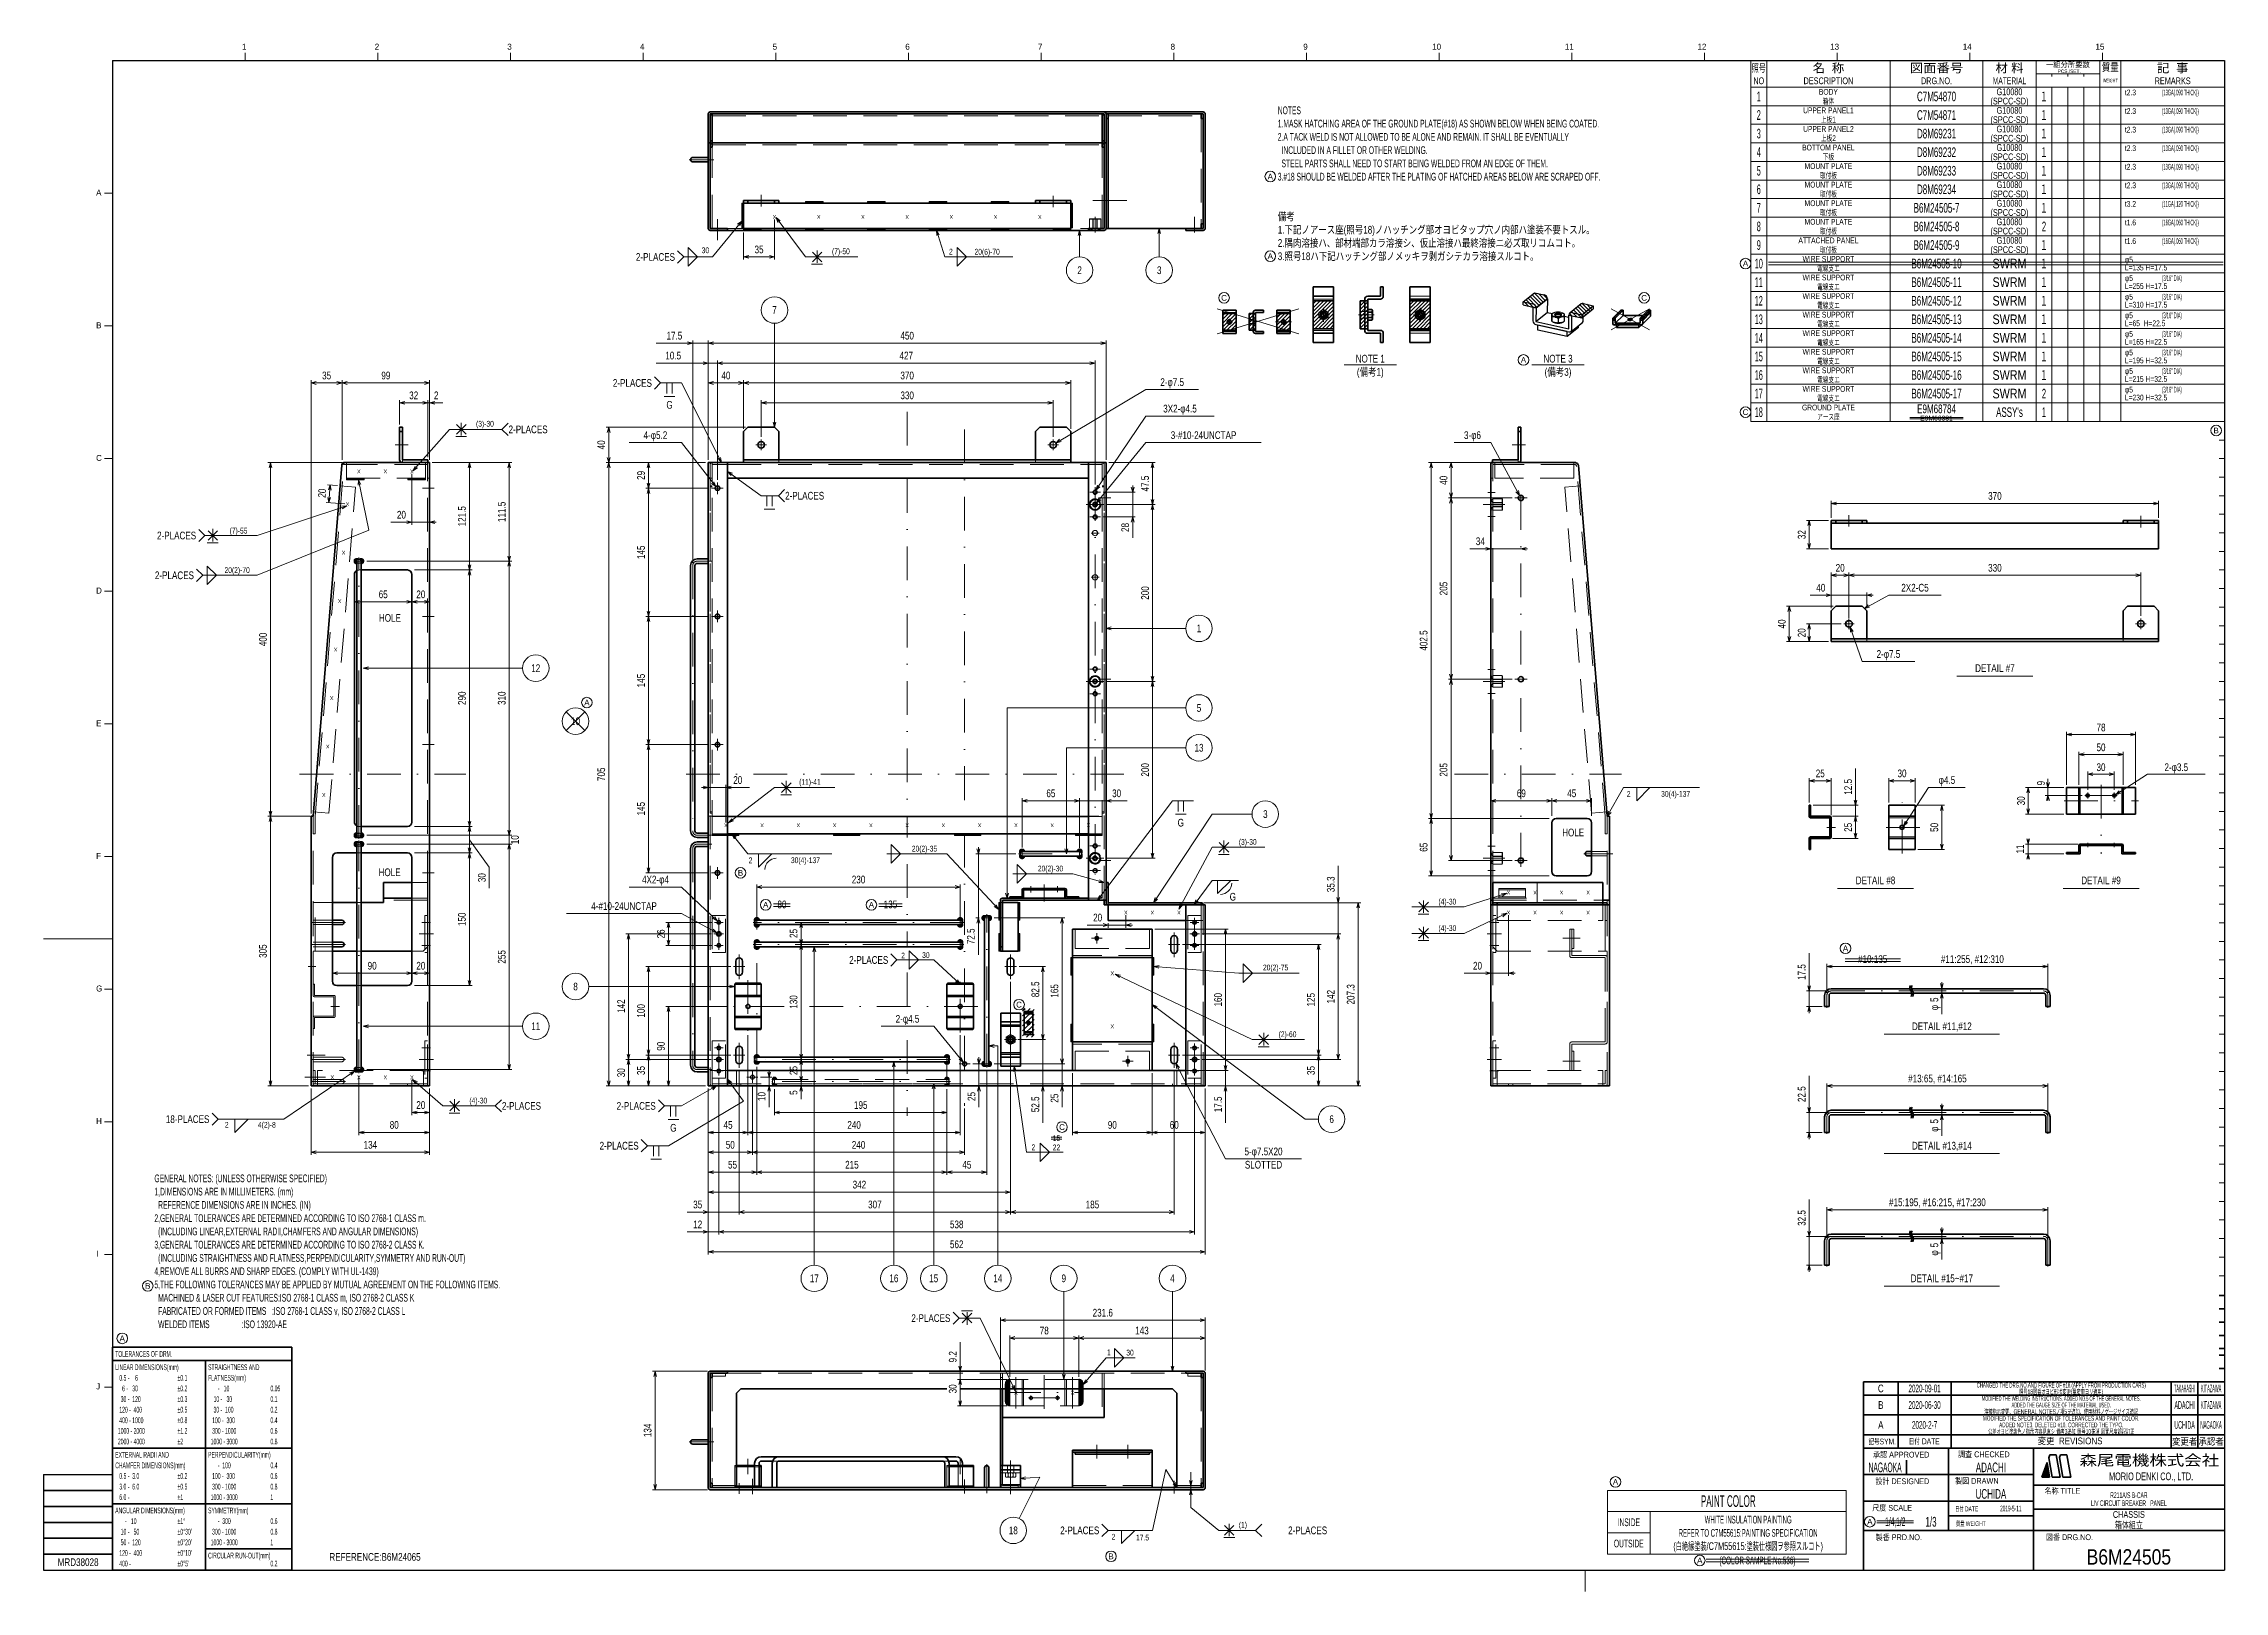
# Model space of a CAD drawing. Header units: millimetres. Extents: x 10 to 832, y 7 to 590.
import ezdxf
from ezdxf.enums import TextEntityAlignment as Align

# ---------------------------------------------------------------- set-up
doc = ezdxf.new("R2010")
doc.units = ezdxf.units.MM
for name, pattern in [('DASHDOT', [25.3, 12.7, -6.3, 0, -6.3]), ('DASHED', [19, 12.7, -6.3]), ('DIVIDE', [31.6, 12.7, -6.3, 0, -6.3, 0, -6.3])]:
    doc.linetypes.add(name, pattern=pattern)
for name, color, linetype in [('GR1_01', 7, 'Continuous'), ('GR1_02', 7, 'Continuous'), ('GR1_03', 7, 'Continuous'), ('GR1_05', 7, 'Continuous'), ('GR1_06', 7, 'Continuous'), ('GR1_13', 7, 'Continuous'), ('GR1_15', 7, 'Continuous'), ('GR1_16', 7, 'Continuous'), ('図面枠B6M', 7, 'Continuous'), ('表題、部品表_01', 7, 'Continuous'), ('表題、部品表_02', 7, 'Continuous'), ('表題、部品表_03', 7, 'Continuous'), ('表題、部品表_Layer1', 7, 'Continuous')]:
    doc.layers.add(name, color=color, linetype=linetype)
doc.styles.add('HG丸ｺﾞｼｯｸM-PRO', font='')
doc.styles.get('HG丸ｺﾞｼｯｸM-PRO').set_extended_font_data('HG丸ｺﾞｼｯｸM-PRO')
pattern_1 = [(45, (0, 0), (-0.23570226, 0.23570226), [])]
pattern_2 = [(-45, (0, 0), (0.3535534, 0.3535534), [])]
pattern_3 = [(-45, (0, 0), (0.7071068, 0.7071068), [])]
pattern_4 = [(45, (0, 0), (-0.7071068, 0.7071068), [])]

msp = doc.modelspace()

# ---------------------------------------------------------------- texts
at = {"layer": 'GR1_02', "color": 3, "linetype": 'Continuous', "lineweight": 35, "style": 'HG丸ｺﾞｼｯｸM-PRO'}
for s, height, width, p in [('DETAIL #7', 2.909, 0.783648, (745, 355)), ('DETAIL #8', 2.909, 0.783648, (700, 275)), ('DETAIL #9', 2.909, 0.783648, (785, 275)), ('DETAIL #11,#12', 2.9091, 0.78386, (725, 220)), ('DETAIL #13,#14', 2.9091, 0.78386, (725, 175)), ('DETAIL #15~#17', 2.9091, 0.78388, (725, 125))]:
    msp.add_text(s, height=height, dxfattribs=dict(at, width=width)).set_placement(p, align=Align.MIDDLE_CENTER)
at = {"layer": 'GR1_05', "color": 6, "linetype": 'Continuous', "lineweight": 35, "style": 'HG丸ｺﾞｼｯｸM-PRO', "width": 0.784542}
msp.add_text('10', height=2.909, rotation=0, dxfattribs=at).set_placement((210, 335), align=Align.MIDDLE_CENTER)
at = {"layer": 'GR1_05', "color": 3, "linetype": 'Continuous', "lineweight": 35, "style": 'HG丸ｺﾞｼｯｸM-PRO'}
for s, width, p in [('80', 0.784542, (287.8, 263.62)), ('135', 0.784542, (328.7, 263.62)), ('#10:135', 0.784331, (698.94, 242.99))]:
    msp.add_text(s, height=2.909, rotation=0, dxfattribs=dict(at, width=width)).set_placement(p, align=Align.BOTTOM_CENTER)
at = {"layer": 'GR1_05', "color": 3, "linetype": 'Continuous', "lineweight": 35, "style": 'HG丸ｺﾞｼｯｸM-PRO', "width": 0.691275}
msp.add_text('15', height=2.182, rotation=360, dxfattribs=at).set_placement((391.27, 177.84), align=Align.MIDDLE_CENTER)
at = {"layer": 'GR1_15', "color": 3, "linetype": 'Continuous', "lineweight": 35, "style": 'HG丸ｺﾞｼｯｸM-PRO', "width": 0.784542}
for s, p in [('2', (400, 505)), ('3', (430, 505)), ('1', (445, 370)), ('5', (445, 340)), ('3', (470, 300)), ('8', (210, 235)), ('6', (495, 185)), ('9', (394.03, 125)), ('4', (435, 125))]:
    msp.add_text(s, height=2.91, rotation=0, dxfattribs=at).set_placement(p, align=Align.MIDDLE_CENTER)
at = {"layer": 'GR1_15', "color": 6, "linetype": 'Continuous', "lineweight": 35, "style": 'HG丸ｺﾞｼｯｸM-PRO', "width": 0.784542}
for s, height, p in [('7', 2.91, (285, 490)), ('12', 2.909, (195, 355)), ('13', 2.909, (445, 325)), ('11', 2.909, (195, 220)), ('17', 2.909, (300, 125)), ('16', 2.909, (330, 125)), ('15', 2.909, (345, 125)), ('18', 2.909, (375, 30))]:
    msp.add_text(s, height=height, rotation=0, dxfattribs=at).set_placement(p, align=Align.MIDDLE_CENTER)
msp.add_text('14', height=2.909, dxfattribs=at).set_placement((369.15, 125), align=Align.MIDDLE_CENTER)
at = {"layer": 'GR1_16', "color": 3, "linetype": 'Continuous', "lineweight": 35, "style": 'HG丸ｺﾞｼｯｸM-PRO'}
for s, height, rotation, width, p in [('X', 1.45, 180, 1.042235, (285, 525.13)), ('X', 1.45, 180, 1.042235, (301.67, 525.13)), ('X', 1.45, 180, 1.042235, (318.33, 525.13)), ('X', 1.45, 180, 1.042235, (335, 525.13)), ('X', 1.45, 180, 1.042235, (351.67, 525.13)), ('X', 1.45, 180, 1.042235, (368.33, 525.13)), ('X', 1.45, 180, 1.042235, (385, 525.13)), ('30', 2.182, 360, 0.691275, (258.95, 512.51)), ('(7)-50', 2.182, 360, 0.691329, (310.02, 512.12)), ('2', 2.18, 360, 0.691275, (351.49, 511.99)), ('20(6)-70', 2.182, 360, 0.691313, (365.15, 511.97)), ('(3)-30', 2.182, 360, 0.691329, (175.85, 447.12)), ('X', 1.45, 180, 1.042235, (128.33, 429.2)), ('X', 1.45, 180, 1.042235, (138.33, 429.2)), ('X', 1.45, 180, 1.042235, (148.33, 429.2)), ('X', 1.45, 180, 1.042235, (124.06, 416.83)), ('(7)-55', 2.182, 360, 0.691329, (82.97, 406.82)), ('X', 1.45, 180, 1.042235, (122.57, 398.56)), ('20(2)-70', 2.182, 360, 0.691313, (82.45, 391.97)), ('X', 1.45, 180, 1.042235, (121.08, 380.29)), ('X', 1.45, 180, 1.042235, (119.58, 362.02)), ('X', 1.45, 180, 1.042235, (118.09, 343.75)), ('X', 1.45, 180, 1.042235, (116.6, 325.47)), ('(11)-41', 2.182, 360, 0.691319, (298.35, 312.12)), ('X', 1.45, 180, 1.042235, (115.1, 307.2)), ('2', 2.18, 360, 0.691275, (606.96, 307.58)), ('30(4)-137', 2.182, 360, 0.691308, (624.66, 307.6)), ('X', 1.45, 180, 1.042235, (266.67, 295.8)), ('X', 1.45, 180, 1.042235, (280.33, 295.8)), ('X', 1.45, 180, 1.042235, (294, 295.8)), ('X', 1.45, 180, 1.042235, (307.67, 295.8)), ('X', 1.45, 180, 1.042235, (321.33, 295.8)), ('X', 1.45, 180, 1.042235, (335, 295.8)), ('X', 1.45, 180, 1.042235, (348.67, 295.8)), ('X', 1.45, 180, 1.042235, (362.33, 295.8)), ('X', 1.45, 180, 1.042235, (376, 295.8)), ('X', 1.45, 180, 1.042235, (389.67, 295.8)), ('X', 1.45, 180, 1.042235, (403.33, 295.8)), ('20(2)-35', 2.182, 360, 0.691313, (341.53, 286.97)), ('(3)-30', 2.182, 360, 0.691329, (463.37, 289.5)), ('2', 2.18, 360, 0.691275, (275.96, 282.58)), ('30(4)-137', 2.182, 360, 0.691308, (296.66, 282.6)), ('20(2)-30', 2.182, 360, 0.691313, (389.03, 279.47)), ('X', 1.45, 180, 1.042235, (417.43, 262.88)), ('X', 1.45, 180, 1.042235, (427.43, 262.88)), ('X', 1.45, 180, 1.042235, (437.43, 262.88)), ('(4)-30', 2.182, 360, 0.691329, (538.61, 267)), ('X', 1.45, 180, 1.042235, (561.67, 270.45)), ('X', 1.45, 180, 1.042235, (561.67, 262.88)), ('X', 1.45, 180, 1.042235, (571.67, 270.45)), ('X', 1.45, 180, 1.042235, (571.67, 262.88)), ('X', 1.45, 180, 1.042235, (581.67, 270.45)), ('X', 1.45, 180, 1.042235, (581.67, 262.88)), ('X', 1.45, 180, 1.042235, (591.67, 270.45)), ('X', 1.45, 180, 1.042235, (591.67, 262.88)), ('(4)-30', 2.182, 360, 0.691329, (538.61, 257)), ('2', 2.18, 360, 0.691275, (333.44, 246.67)), ('30', 2.182, 360, 0.691275, (342.05, 246.84)), ('X', 1.45, 180, 1.042235, (412.33, 240)), ('20(2)-75', 2.182, 360, 0.691313, (473.87, 242.16)), ('X', 1.45, 180, 1.042235, (412.33, 220)), ('(2)-60', 2.182, 360, 0.691329, (478.37, 217)), ('X', 1.45, 180, 1.042235, (118.33, 200.8)), ('X', 1.45, 180, 1.042235, (128.33, 200.8)), ('X', 1.45, 180, 1.042235, (138.33, 200.8)), ('X', 1.45, 180, 1.042235, (148.33, 200.8)), ('(4)-30', 2.182, 360, 0.691329, (173.35, 192.01)), ('2', 2.18, 360, 0.691275, (78.52, 182.87)), ('4(2)-8', 2.182, 360, 0.691329, (93.65, 182.87)), ('2', 2.18, 360, 0.691275, (382.58, 174.39)), ('22', 2.182, 360, 0.691275, (391.27, 174.34)), ('1', 2.18, 360, 0.691275, (411.03, 97.09)), ('30', 2.182, 360, 0.691275, (419, 97)), ('(1)', 2.182, 360, 0.691246, (461.54, 32.11)), ('2', 2.18, 360, 0.691275, (412.77, 27.58)), ('17.5', 2.182, 360, 0.691047, (423.72, 27.3))]:
    msp.add_text(s, height=height, rotation=rotation, dxfattribs=dict(at, width=width)).set_placement(p, align=Align.MIDDLE_CENTER)
for s, width, p in [('2-PLACES', 0.78274, (247.49, 510)), ('2-PLACES', 0.78274, (238.79, 462.5)), ('2-PLACES', 0.78274, (66.99, 405)), ('2-PLACES', 0.78274, (66.17, 390)), ('2-PLACES', 0.78274, (327.87, 245)), ('2-PLACES', 0.78274, (240.22, 190)), ('18-PLACES', 0.782951, (71.99, 185)), ('2-PLACES', 0.78274, (233.79, 175)), ('2-PLACES', 0.78274, (351.29, 110)), ('2-PLACES', 0.78274, (407.41, 30))]:
    msp.add_text(s, height=2.909, dxfattribs=dict(at, width=width)).set_placement(p, align=Align.MIDDLE_RIGHT)
at = {"layer": 'GR1_16', "color": 254, "linetype": 'Continuous', "lineweight": 35, "style": 'HG丸ｺﾞｼｯｸM-PRO'}
for s, height, rotation, width, p in [('35', 2.909, 0, 0.784542, (279.17, 510.5)), ('20', 2.909, 0, 0.784542, (406.81, 258.67)), ('#11:255, #12:310', 2.9091, 0, 0.784401, (736.51, 243)), ('17.5', 2.909, 90, 0.784749, (674.5, 240.45)), ('5', 2.91, 90, 0.784542, (724.5, 230.02)), ('φ', 2.91, 90, 0.781842, (724.5, 227.06)), ('#13:65, #14:165', 2.9091, 0, 0.78439, (723.33, 198)), ('10', 2.909, 90, 0.784542, (282.47, 193.54)), ('25', 2.909, 90, 0.784542, (361.57, 193.54)), ('22.5', 2.909, 90, 0.784749, (674.5, 194.42)), ('5', 2.91, 90, 0.784542, (724.5, 184.19)), ('φ', 2.91, 90, 0.781842, (724.5, 181.23)), ('50', 2.909, 0, 0.784542, (268.33, 173)), ('240', 2.909, 0, 0.784542, (316.67, 173)), ('32.5', 2.909, 90, 0.784749, (674.5, 147.75)), ('#15:195, #16:215, #17:230', 2.9091, 0, 0.784423, (723.33, 151.33)), ('562', 2.909, 0, 0.784542, (353.67, 135.5)), ('5', 2.91, 90, 0.784542, (724.5, 137.52)), ('φ', 2.91, 90, 0.781842, (724.5, 134.56))]:
    msp.add_text(s, height=height, rotation=rotation, dxfattribs=dict(at, width=width)).set_placement(p, align=Align.BOTTOM_CENTER)
at = {"layer": 'GR1_16', "color": 3, "linetype": 'Continuous', "lineweight": 35, "style": 'HG丸ｺﾞｼｯｸM-PRO'}
for s, height, rotation, width, p in [('17.5', 2.909, 0, 0.784749, (247.25, 478)), ('450', 2.909, 0, 0.784542, (335, 478)), ('10.5', 2.909, 0, 0.784749, (246.8, 470.5)), ('427', 2.909, 0, 0.784542, (334.67, 470.5)), ('35', 2.909, 0, 0.784542, (116.17, 463)), ('99', 2.909, 0, 0.784542, (138.5, 463)), ('40', 2.909, 0, 0.784542, (266.67, 463)), ('370', 2.909, 0, 0.784542, (335, 463)), ('32', 2.909, 0, 0.784542, (149, 455.5)), ('2', 2.91, 0, 0.784542, (157.48, 455.5)), ('330', 2.909, 0, 0.784542, (335, 455.5)), ('40', 2.909, 90, 0.784542, (222, 439.17)), ('29', 2.909, 90, 0.784542, (237, 427.67)), ('20', 2.909, 85.32646, 0.784542, (116.75, 420.78)), ('47.5', 2.909, 90, 0.784749, (427, 424.58)), ('40', 2.909, 90, 0.784542, (539.5, 425.83)), ('370', 2.909, 0, 0.784542, (745, 417.59)), ('20', 2.909, 0, 0.784542, (144.37, 410.5)), ('121.5', 2.909, 90, 0.7847, (169.5, 412.25)), ('111.5', 2.909, 90, 0.7847, (184.5, 413.92)), ('28', 2.909, 90, 0.784542, (419.5, 408.04)), ('34', 2.909, 0, 0.784542, (551.04, 400.5)), ('32', 2.909, 90, 0.784542, (674.5, 405.33)), ('145', 2.909, 90, 0.784542, (237, 398.67)), ('205', 2.909, 90, 0.784542, (539.5, 385)), ('40', 2.909, 0, 0.784542, (679.37, 383)), ('20', 2.909, 0, 0.784542, (686.67, 390.5)), ('330', 2.909, 0, 0.784542, (745, 390.5)), ('65', 2.909, 0, 0.784542, (137.5, 380.5)), ('20', 2.909, 0, 0.784542, (151.67, 380.5)), ('200', 2.909, 90, 0.784542, (427, 383.33)), ('40', 2.909, 90, 0.784542, (667, 371.67)), ('20', 2.909, 90, 0.784542, (674.5, 368.33)), ('400', 2.909, 90, 0.784542, (94.5, 365.83)), ('402.5', 2.909, 90, 0.7847, (532, 365.42)), ('290', 2.909, 90, 0.784542, (169.5, 343.67)), ('310', 2.909, 90, 0.784542, (184.5, 343.67)), ('145', 2.909, 90, 0.784542, (237, 350.33)), ('78', 2.909, 0, 0.784542, (785, 330.33)), ('50', 2.909, 0, 0.784542, (785, 322.83)), ('705', 2.909, 90, 0.784542, (222, 315)), ('200', 2.909, 90, 0.784542, (427, 316.67)), ('205', 2.909, 90, 0.784542, (539.5, 316.67)), ('25', 2.909, 0, 0.784542, (679.17, 313)), ('12.5', 2.909, 90, 0.784749, (692, 310.25)), ('30', 2.909, 0, 0.784542, (710, 313)), ('φ4.5', 2.909, 360, 0.783726, (726.92, 310.5)), ('30', 2.909, 0, 0.784542, (785, 315.33)), ('145', 2.909, 90, 0.784542, (237, 302)), ('65', 2.909, 0, 0.784542, (389.17, 305.5)), ('30', 2.909, 0, 0.784542, (413.96, 305.5)), ('69', 2.909, 0, 0.784542, (566.5, 305.5)), ('45', 2.909, 0, 0.784542, (585.5, 305.5)), ('30', 2.909, 90, 0.784542, (757.17, 305)), ('9', 2.91, 90, 0.784542, (764.67, 311.65)), ('25', 2.909, 90, 0.784542, (692, 295)), ('50', 2.909, 90, 0.784542, (724.5, 295)), ('10', 2.909, 90, 0.784542, (189.5, 290.33)), ('65', 2.909, 90, 0.784542, (532, 287.5)), ('11', 2.909, 90, 0.784542, (756.83, 286.83)), ('30', 2.909, 90, 0.784542, (177, 276.04)), ('230', 2.909, 0, 0.784542, (316.67, 273)), ('35.3', 2.909, 90, 0.784749, (497, 273.52)), ('150', 2.909, 90, 0.784542, (169.5, 260.33)), ('26', 2.909, 90, 0.784542, (244.5, 254.83)), ('25', 2.909, 90, 0.784542, (294.5, 255)), ('72.5', 2.909, 90, 0.784749, (361.33, 253.91)), ('305', 2.909, 90, 0.784542, (94.5, 248.33)), ('255', 2.909, 90, 0.784542, (184.5, 246.17)), ('90', 2.909, 0, 0.784542, (133.33, 240.5)), ('20', 2.909, 0, 0.784542, (151.67, 240.5)), ('130', 2.909, 90, 0.784542, (294.5, 229.17)), ('82.5', 2.909, 90, 0.784749, (385.64, 233.93)), ('165', 2.909, 90, 0.784542, (392.86, 233.33)), ('160', 2.909, 90, 0.784542, (454.5, 230)), ('125', 2.909, 90, 0.784542, (489.5, 230)), ('142', 2.909, 90, 0.784542, (497, 231.17)), ('207.3', 2.909, 90, 0.7847, (504.5, 232.05)), ('142', 2.909, 90, 0.784542, (229.5, 227.59)), ('100', 2.909, 90, 0.784542, (237, 225.83)), ('90', 2.909, 90, 0.784542, (244.5, 212.5)), ('30', 2.909, 90, 0.784542, (229.5, 202.5)), ('35', 2.909, 90, 0.784542, (237, 203.33)), ('25', 2.909, 90, 0.784542, (294.5, 203.33)), ('35', 2.909, 90, 0.784542, (489.5, 203.33)), ('20', 2.909, 0, 0.784542, (151.67, 188)), ('5', 2.91, 90, 0.784542, (294.5, 195.02)), ('195', 2.909, 0, 0.784542, (317.5, 188)), ('52.5', 2.909, 90, 0.784749, (385.64, 190.58)), ('25', 2.909, 90, 0.784542, (392.86, 192.91)), ('17.5', 2.909, 90, 0.784749, (454.5, 190.58)), ('80', 2.909, 0, 0.784542, (141.67, 180.5)), ('45', 2.909, 0, 0.784542, (267.5, 180.5)), ('240', 2.909, 0, 0.784542, (315, 180.5)), ('90', 2.909, 0, 0.784542, (412.33, 180.5)), ('60', 2.909, 0, 0.784542, (435.67, 180.5)), ('134', 2.909, 0, 0.784542, (132.67, 173)), ('55', 2.909, 0, 0.784542, (269.17, 165.5)), ('215', 2.909, 0, 0.784542, (314.17, 165.5)), ('45', 2.909, 0, 0.784542, (357.5, 165.5)), ('342', 2.909, 0, 0.784542, (317, 158)), ('35', 2.909, 0, 0.784542, (256.04, 150.5)), ('307', 2.909, 0, 0.784542, (322.83, 150.5)), ('185', 2.909, 0, 0.784542, (404.83, 150.5)), ('12', 2.909, 0, 0.784542, (256.04, 143)), ('538', 2.909, 0, 0.784542, (353.67, 143)), ('231.6', 2.909, 0, 0.7847, (408.73, 109.72)), ('78', 2.909, 0, 0.784542, (386.67, 103)), ('143', 2.909, 0, 0.784542, (423.5, 103)), ('9.2', 2.909, 90, 0.784839, (354.5, 95.44)), ('30', 2.909, 90, 0.784542, (354.5, 83.33)), ('134', 2.909, 90, 0.784542, (239.5, 67.67))]:
    msp.add_text(s, height=height, rotation=rotation, dxfattribs=dict(at, width=width)).set_placement(p, align=Align.BOTTOM_CENTER)
for s, height, width, p in [('2-φ7.5', 2.909, 0.783565, (434.88, 460.5)), ('3X2-φ4.5', 2.909, 0.783629, (437.84, 450.5)), ('4-φ5.2', 2.909, 0.783565, (240.12, 440.5)), ('3-#10-24UNCTAP', 2.9091, 0.783218, (446.72, 440.5)), ('3-φ6', 2.909, 0.783086, (548.08, 440.5)), ('2X2-C5', 2.909, 0.783464, (714.88, 383)), ('2-φ7.5', 2.909, 0.783565, (704.88, 358)), ('20', 2.909, 0.784542, (271.14, 310.5)), ('2-φ3.5', 2.909, 0.783565, (813.38, 315.33)), ('4X2-φ4', 2.909, 0.783323, (240.12, 273)), ('4-#10-24UNCTAP', 2.9091, 0.783218, (228.28, 263)), ('2-φ4.5', 2.909, 0.783565, (335.12, 220.5)), ('5-φ7.5X20', 2.909, 0.783739, (469.32, 170.5)), ('SLOTTED', 2.909, 0.783761, (469.32, 165.5))]:
    msp.add_text(s, height=height, dxfattribs=dict(at, width=width)).set_placement(p, align=Align.BOTTOM_CENTER)
for s, height, width, p in [('G', 2.91, 0.783387, (245.43, 454.25)), ('G', 2.91, 0.783387, (438.13, 296.75)), ('G', 2.91, 0.783387, (457.75, 268.83)), ('G', 2.91, 0.783387, (246.87, 181.75)), ('X', 1.45, 1.042235, (376, 81.93)), ('X', 1.45, 1.042235, (397.33, 81.93))]:
    msp.add_text(s, height=height, dxfattribs=dict(at, width=width)).set_placement(p, align=Align.MIDDLE_CENTER)
at = {"layer": 'GR1_16', "color": 3, "linetype": 'Continuous', "lineweight": 35, "style": 'HG丸ｺﾞｼｯｸM-PRO', "width": 0.78274}
for p in [(184.76, 445), (288.99, 420), (182.26, 190)]:
    msp.add_text('2-PLACES', height=2.909, dxfattribs=at).set_placement(p, align=Align.MIDDLE_LEFT)
at = {"layer": 'GR1_16', "color": 254, "linetype": 'Continuous', "lineweight": 35, "style": 'HG丸ｺﾞｼｯｸM-PRO', "width": 0.782831}
for p in [(140.03, 373.95), (586.04, 293.06), (139.9, 278.06)]:
    msp.add_text('HOLE', height=2.909, dxfattribs=at).set_placement(p, align=Align.MIDDLE_CENTER)
at = {"layer": 'GR1_16', "color": 254, "linetype": 'Continuous', "lineweight": 35, "style": 'HG丸ｺﾞｼｯｸM-PRO', "width": 0.784542}
msp.add_text('20', height=2.909, dxfattribs=at).set_placement((549.98, 240.5), align=Align.BOTTOM_CENTER)
at = {"layer": 'GR1_16', "color": 3, "linetype": 'Continuous', "lineweight": 35, "style": 'HG丸ｺﾞｼｯｸM-PRO', "width": 0.78274}
msp.add_text('2-PLACES', height=2.909, rotation=360, dxfattribs=at).set_placement((493.31, 30), align=Align.MIDDLE_RIGHT)
at = {"layer": '図面枠B6M', "color": 3, "linetype": 'Continuous', "lineweight": 35, "style": 'HG丸ｺﾞｼｯｸM-PRO'}
for s, width, p in [('GENERAL NOTES: (UNLESS OTHERWISE SPECIFIED)', 0.52211, (51.26, 164.14)), ('1,DIMENSIONS ARE IN MILLIMETERS. (mm)', 0.522052, (51.26, 159.14)), ('2,GENERAL TOLERANCES ARE DETERMINED ACCORDING TO ISO 2768-1 CLASS m.', 0.522186, (51.26, 149.14)), ('  REFERENCE DIMENSIONS ARE IN INCHES. (IN)', 0.522009, (51.26, 154.14)), ('  (INCLUDING LINEAR,EXTERNAL RADII,CHAMFERS AND ANGULAR DIMENSIONS)', 0.522355, (51.26, 144.14)), ('3,GENERAL TOLERANCES ARE DETERMINED ACCORDING TO ISO 2768-2 CLASS K.', 0.52223, (51.26, 139.14)), ('  (INCLUDING STRAIGHTNESS AND FLATNESS,PERPENDICULARITY,SYMMETRY AND RUN-OUT)', 0.522087, (51.26, 134.14)), ('4,REMOVE ALL BURRS AND SHARP EDGES. (COMPLY WITH UL-1439)', 0.52235, (51.26, 129.14)), ('5,THE FOLLOWING TOLERANCES MAY BE APPLIED BY MUTUAL AGREEMENT ON THE FOLLOWING ITEMS.', 0.522482, (51.26, 124.14)), ('  MACHINED & LASER CUT FEATURES:ISO 2768-1 CLASS m, ISO 2768-2 CLASS K', 0.522369, (51.26, 119.14)), ('  WELDED ITEMS                 :ISO 13920-AE', 0.523476, (51.26, 109.14)), ('  FABRICATED OR FORMED ITEMS   :ISO 2768-1 CLASS v, ISO 2768-2 CLASS L', 0.522509, (51.26, 114.14))]:
    msp.add_text(s, height=2.9091, dxfattribs=dict(at, width=width)).set_placement(p, align=Align.TOP_LEFT)
for s, height, width, p in [('照号18図番オヨビ形状変更(量産車ヨリ適用)', 1.8182, 0.619183, (770, 82.25)), ('KITAZAWA', 2.909, 0.308644, (826.5, 83.5)), ('溶接指示変更、GENERAL NOTESノ項5ヲ追加、使用材料ノゲージサイズ追記', 1.8182, 0.619021, (770, 74.75)), ('ADDED THE GAUGE SIZE OF THE MATERIAL USED.', 1.8182, 0.498157, (770, 77.25)), ('公差オヨビ塗装色ノ指示内容見直シ 備考3追加 照号10抹消 図面尺度誤記訂正', 1.8182, 0.618857, (770, 67.25)), ('ADDED NOTE3. DELETED #10. CORRECTED THE TYPO.', 1.8182, 0.577763, (770, 69.75)), ('箱体組立', 2.545, 0.741121, (795.5, 32)), ('MRD38028', 2.909, 0.783793, (22.5, 18)), ('REFERENCE:B6M24065', 2.9091, 0.783569, (134.41, 20))]:
    msp.add_text(s, height=height, dxfattribs=dict(at, width=width)).set_placement(p, align=Align.MIDDLE_CENTER)
at = {"layer": '表題、部品表_02', "color": 3, "linetype": 'Continuous', "lineweight": 35, "style": 'HG丸ｺﾞｼｯｸM-PRO'}
for s, height, width, p in [('1.MASK HATCHING AREA OF THE GROUND PLATE(#18) AS SHOWN BELOW WHEN BEING COATED.', 2.9091, 0.522467, (474.69, 560.26)), ('NOTES', 2.909, 0.521205, (474.69, 565.26)), ('2.A TACK WELD IS NOT ALLOWED TO BE ALONE AND REMAIN. IT SHALL BE EVENTUALLY', 2.9091, 0.522709, (474.69, 555.26)), ('  INCLUDED IN A FILLET OR OTHER WELDING.', 2.9091, 0.522671, (474.69, 550.26)), ('  STEEL PARTS SHALL NEED TO START BEING WELDED FROM AN EDGE OF THEM.', 2.9091, 0.522572, (474.69, 545.26)), ('3.#18 SHOULD BE WELDED AFTER THE PLATING OF HATCHED AREAS BELOW ARE SCRAPED OFF.', 2.9091, 0.522593, (474.69, 540.26)), ('備考', 2.909, 0.781842, (474.69, 525.26)), ('1.下記ノアース座(照号18)ノハッチング部オヨビタップ穴ノ内部ハ塗装不要トスル。', 2.9091, 0.782028, (474.69, 520.26)), ('3.照号18ハ下記ハッチング部ノメッキヲ剥ガシテカラ溶接スルコト。', 2.9091, 0.782067, (474.69, 510.26)), ('2.隅肉溶接ハ、部材端部カラ溶接シ、仮止溶接ハ最終溶接ニ必ズ取リコムコト。', 2.9091, 0.781928, (474.69, 515.26))]:
    msp.add_text(s, height=height, dxfattribs=dict(at, width=width)).set_placement(p, align=Align.MIDDLE_LEFT)
for s, width, p in [('NOTE 1', 0.784001, (509.56, 471.66)), ('NOTE 3', 0.784001, (580.32, 471.66)), ('(備考1)', 0.782427, (509.56, 466.66)), ('(備考3)', 0.782427, (580.32, 466.66))]:
    msp.add_text(s, height=2.909, dxfattribs=dict(at, width=width)).set_placement(p, align=Align.MIDDLE_CENTER)
at = {"layer": '表題、部品表_03', "color": 3, "linetype": 'Continuous', "lineweight": 35, "style": 'HG丸ｺﾞｼｯｸM-PRO'}
for s, height, width, p in [('1', 3.64, 0.521199, (656, 570.5)), ('BODY', 2.182, 0.693212, (682.25, 572.25)), ('箱体', 2.182, 0.692256, (682.25, 568.75)), ('C7M54870', 3.636, 0.619792, (723, 570.5)), ('(SPCC-SD)', 2.545, 0.652377, (750.5, 568.75)), ('G10080', 2.545, 0.740408, (750.5, 572.25)), ('１', 3.64, 0.578238, (763.5, 570.5)), ('2', 3.64, 0.521199, (656, 563.5)), ('UPPER PANEL1', 2.1818, 0.691468, (682.25, 565.25)), ('UPPER PANEL2', 2.1818, 0.691468, (682.25, 558.25)), ('上板1', 2.182, 0.691991, (682.25, 561.75)), ('C7M54871', 3.636, 0.619792, (723, 563.5)), ('(SPCC-SD)', 2.545, 0.652377, (750.5, 561.75)), ('G10080', 2.545, 0.740408, (750.5, 565.25)), ('G10080', 2.545, 0.740408, (750.5, 558.25)), ('１', 3.64, 0.578238, (763.5, 563.5)), ('4', 3.64, 0.521199, (656, 549.5)), ('3', 3.64, 0.521199, (656, 556.5)), ('BOTTOM PANEL', 2.1818, 0.692642, (682.25, 551.25)), ('上板2', 2.182, 0.691991, (682.25, 554.75)), ('D8M69231', 3.636, 0.619412, (723, 556.5)), ('D8M69232', 3.636, 0.619412, (723, 549.5)), ('(SPCC-SD)', 2.545, 0.652377, (750.5, 554.75)), ('G10080', 2.545, 0.740408, (750.5, 551.25)), ('１', 3.64, 0.578238, (763.5, 556.5)), ('１', 3.64, 0.578238, (763.5, 549.5)), ('5', 3.64, 0.521199, (656, 542.5)), ('MOUNT PLATE', 2.1818, 0.692407, (682.25, 544.25)), ('下板', 2.182, 0.692256, (682.25, 547.75)), ('D8M69233', 3.636, 0.619412, (723, 542.5)), ('(SPCC-SD)', 2.545, 0.652377, (750.5, 547.75)), ('G10080', 2.545, 0.740408, (750.5, 544.25)), ('１', 3.64, 0.578238, (763.5, 542.5)), ('6', 3.64, 0.521199, (656, 535.5)), ('MOUNT PLATE', 2.1818, 0.692407, (682.25, 537.25)), ('取付板', 2.182, 0.692256, (682.25, 540.75)), ('取付板', 2.182, 0.692256, (682.25, 533.75)), ('D8M69234', 3.636, 0.619412, (723, 535.5)), ('(SPCC-SD)', 2.545, 0.652377, (750.5, 540.75)), ('(SPCC-SD)', 2.545, 0.652377, (750.5, 533.75)), ('G10080', 2.545, 0.740408, (750.5, 537.25)), ('１', 3.64, 0.578238, (763.5, 535.5)), ('7', 3.64, 0.521199, (656, 528.5)), ('MOUNT PLATE', 2.1818, 0.692407, (682.25, 530.25)), ('取付板', 2.182, 0.692256, (682.25, 526.75)), ('B6M24505-7', 3.636, 0.619572, (723, 528.5)), ('(SPCC-SD)', 2.545, 0.652377, (750.5, 526.75)), ('G10080', 2.545, 0.740408, (750.5, 530.25)), ('１', 3.64, 0.578238, (763.5, 528.5)), ('8', 3.64, 0.521199, (656, 521.5)), ('MOUNT PLATE', 2.1818, 0.692407, (682.25, 523.25)), ('取付板', 2.182, 0.692256, (682.25, 519.75)), ('B6M24505-8', 3.636, 0.619572, (723, 521.5)), ('(SPCC-SD)', 2.545, 0.652377, (750.5, 519.75)), ('G10080', 2.545, 0.740408, (750.5, 523.25)), ('2', 3.64, 0.576062, (763.5, 521.5)), ('9', 3.64, 0.521199, (656, 514.5)), ('ATTACHED PANEL', 2.1818, 0.692606, (682.25, 516.25)), ('取付板', 2.182, 0.692256, (682.25, 512.75)), ('B6M24505-9', 3.636, 0.619572, (723, 514.5)), ('(SPCC-SD)', 2.545, 0.652377, (750.5, 512.75)), ('G10080', 2.545, 0.740408, (750.5, 516.25)), ('１', 3.64, 0.578238, (763.5, 514.5)), ('10', 3.636, 0.521199, (656, 507.5)), ('11', 3.636, 0.521199, (656, 500.5)), ('WIRE SUPPORT', 2.1818, 0.691856, (682.25, 502.25)), ('B6M24505-11', 3.6364, 0.619606, (723, 500.5)), ('SWRM', 3.636, 0.830719, (750.5, 500.5)), ('１', 3.64, 0.578238, (763.5, 500.5)), ('12', 3.636, 0.521199, (656, 493.5)), ('WIRE SUPPORT', 2.1818, 0.691856, (682.25, 495.25)), ('電線支エ', 2.182, 0.692256, (682.25, 498.75)), ('B6M24505-12', 3.6364, 0.619606, (723, 493.5)), ('SWRM', 3.636, 0.830719, (750.5, 493.5)), ('１', 3.64, 0.578238, (763.5, 493.5)), ('13', 3.636, 0.521199, (656, 486.5)), ('WIRE SUPPORT', 2.1818, 0.691856, (682.25, 488.25)), ('電線支エ', 2.182, 0.692256, (682.25, 491.75)), ('電線支エ', 2.182, 0.692256, (682.25, 484.75)), ('B6M24505-13', 3.6364, 0.619606, (723, 486.5)), ('SWRM', 3.636, 0.830719, (750.5, 486.5)), ('１', 3.64, 0.578238, (763.5, 486.5)), ('14', 3.636, 0.521199, (656, 479.5)), ('WIRE SUPPORT', 2.1818, 0.691856, (682.25, 481.25)), ('電線支エ', 2.182, 0.692256, (682.25, 477.75)), ('B6M24505-14', 3.6364, 0.619606, (723, 479.5)), ('SWRM', 3.636, 0.830719, (750.5, 479.5)), ('１', 3.64, 0.578238, (763.5, 479.5)), ('15', 3.636, 0.521199, (656, 472.5)), ('WIRE SUPPORT', 2.1818, 0.691856, (682.25, 474.25)), ('電線支エ', 2.182, 0.692256, (682.25, 470.75)), ('B6M24505-15', 3.6364, 0.619606, (723, 472.5)), ('SWRM', 3.636, 0.830719, (750.5, 472.5)), ('１', 3.64, 0.578238, (763.5, 472.5)), ('16', 3.636, 0.521199, (656, 465.5)), ('WIRE SUPPORT', 2.1818, 0.691856, (682.25, 467.25)), ('WIRE SUPPORT', 2.1818, 0.691856, (682.25, 460.25)), ('電線支エ', 2.182, 0.692256, (682.25, 463.75)), ('B6M24505-16', 3.6364, 0.619606, (723, 465.5)), ('B6M24505-17', 3.6364, 0.619606, (723, 458.5)), ('SWRM', 3.636, 0.830719, (750.5, 465.5)), ('SWRM', 3.636, 0.830719, (750.5, 458.5)), ('１', 3.64, 0.578238, (763.5, 465.5)), ('2', 3.64, 0.576062, (763.5, 458.5)), ('17', 3.636, 0.521199, (656, 458.5)), ('18', 3.636, 0.521199, (656, 451.5)), ('GROUND PLATE', 2.1818, 0.69201, (682.25, 453.25)), ('電線支エ', 2.182, 0.692256, (682.25, 456.75)), ('E9M68784', 3.273, 0.691595, (723, 452.75)), ("ASSY's", 3.636, 0.617769, (750.5, 451.5)), ('1', 3.64, 0.576062, (763.5, 451.5)), ('アース座', 2.182, 0.692256, (682.25, 449.75))]:
    msp.add_text(s, height=height, dxfattribs=dict(at, width=width)).set_placement(p, align=Align.MIDDLE_CENTER)
for s, height, width, p in [('t2.3', 2.182, 0.690457, (794, 572)), ('(13GA(.090 THICK))', 2.1818, 0.416535, (808, 572)), ('t2.3', 2.182, 0.690457, (794, 565)), ('t2.3', 2.182, 0.690457, (794, 558)), ('(13GA(.090 THICK))', 2.1818, 0.416535, (808, 565)), ('(13GA(.090 THICK))', 2.1818, 0.416535, (808, 558)), ('t2.3', 2.182, 0.690457, (794, 551)), ('(13GA(.090 THICK))', 2.1818, 0.416535, (808, 551)), ('t2.3', 2.182, 0.690457, (794, 544)), ('(13GA(.090 THICK))', 2.1818, 0.416535, (808, 544)), ('t2.3', 2.182, 0.690457, (794, 537)), ('(13GA(.090 THICK))', 2.1818, 0.416535, (808, 537)), ('t3.2', 2.182, 0.690457, (794, 530)), ('(11GA(.120 THICK))', 2.1818, 0.416535, (808, 530)), ('t1.6', 2.182, 0.690457, (794, 523)), ('(16GA(.060 THICK))', 2.1818, 0.416535, (808, 523)), ('t1.6', 2.182, 0.690457, (794, 516)), ('(16GA(.060 THICK))', 2.1818, 0.416535, (808, 516)), ('φ5', 2.182, 0.691838, (794, 502)), ('(3/16" DIA)', 2.1818, 0.416548, (808, 502)), ('φ5', 2.182, 0.691838, (794, 495)), ('L=255 H=17.5', 2.1818, 0.691248, (794, 499)), ('(3/16" DIA)', 2.1818, 0.416548, (808, 495)), ('φ5', 2.182, 0.691838, (794, 488)), ('L=310 H=17.5', 2.1818, 0.691248, (794, 492)), ('L=65  H=22.5', 2.1818, 0.691031, (794, 485)), ('(3/16" DIA)', 2.1818, 0.416548, (808, 488)), ('φ5', 2.182, 0.691838, (794, 481)), ('L=165 H=22.5', 2.1818, 0.691248, (794, 478)), ('(3/16" DIA)', 2.1818, 0.416548, (808, 481)), ('φ5', 2.182, 0.691838, (794, 474)), ('L=195 H=32.5', 2.1818, 0.691248, (794, 471)), ('(3/16" DIA)', 2.1818, 0.416548, (808, 474)), ('φ5', 2.182, 0.691838, (794, 467)), ('φ5', 2.182, 0.691838, (794, 460)), ('L=215 H=32.5', 2.1818, 0.691248, (794, 464)), ('(3/16" DIA)', 2.1818, 0.416548, (808, 467)), ('(3/16" DIA)', 2.1818, 0.416548, (808, 460)), ('L=230 H=32.5', 2.1818, 0.691248, (794, 457))]:
    msp.add_text(s, height=height, dxfattribs=dict(at, width=width)).set_placement(p, align=Align.MIDDLE_LEFT)
at = {"layer": '表題、部品表_Layer1', "color": 3, "linetype": 'Continuous', "lineweight": 35, "style": 'HG丸ｺﾞｼｯｸM-PRO'}
for s, height, width, p in [('WIRE SUPPORT', 2.1818, 0.691856, (682.25, 509.25)), ('電線支エ', 2.182, 0.692256, (682.25, 505.75)), ('B6M24505-10', 3.6364, 0.619606, (723, 507.5)), ('SWRM', 3.636, 0.830719, (750.5, 507.5)), ('１', 3.64, 0.578238, (763.5, 507.5)), ('E9M66381', 1.818, 1.042423, (723, 449.25)), ('1/4,1/2', 3.273, 0.45531, (707.45, 33.25))]:
    msp.add_text(s, height=height, dxfattribs=dict(at, width=width)).set_placement(p, align=Align.MIDDLE_CENTER)
for s, height, width, p in [('φ5', 2.182, 0.691838, (794, 509)), ('L=135 H=17.5', 2.1818, 0.691248, (794, 506))]:
    msp.add_text(s, height=height, dxfattribs=dict(at, width=width)).set_placement(p, align=Align.MIDDLE_LEFT)
at = {"layer": '表題、部品表_Layer1', "color": 3, "linetype": 'Continuous', "lineweight": 13, "style": 'HG丸ｺﾞｼｯｸM-PRO', "width": 0.488473}
msp.add_text('(COLOR SAMPLE:No.536)', height=2.9091, dxfattribs=at).set_placement((655.5, 18.67), align=Align.MIDDLE_CENTER)

# ---------------------------------------------------------------- blocks, each defined once
blk = doc.blocks.new('BLKF023')
at = {"layer": '図面枠B6M', "color": 2, "linetype": 'Continuous', "lineweight": 25}
for p, q in [((35.5, 584), (35.5, 15)), ((35.5, 584), (831.5, 584)), ((831.5, 584), (831.5, 15)), ((9.5, 51), (9.5, 15)), ((9.5, 51), (35.5, 51)), ((9.5, 15), (831.5, 15))]:
    blk.add_line(p, q, dxfattribs=at)
at = {"layer": '図面枠B6M', "color": 4, "linetype": 'Continuous', "lineweight": 13}
for p, q in [((85.5, 587), (85.5, 584)), ((135.5, 587), (135.5, 584)), ((185.5, 587), (185.5, 584)), ((235.5, 587), (235.5, 584)), ((285.5, 587), (285.5, 584)), ((335.5, 587), (335.5, 584)), ((385.5, 587), (385.5, 584)), ((435.5, 587), (435.5, 584)), ((485.5, 587), (485.5, 584)), ((535.5, 587), (535.5, 584)), ((585.5, 587), (585.5, 584)), ((635.5, 587), (635.5, 584)), ((685.5, 587), (685.5, 584)), ((735.5, 587), (735.5, 584)), ((785.5, 587), (785.5, 584)), ((829.5, 567), (831.5, 567)), ((829.5, 560), (831.5, 560)), ((829.5, 553), (831.5, 553)), ((829.5, 546), (831.5, 546)), ((829.5, 539), (831.5, 539)), ((32.5, 534), (35.5, 534)), ((829.5, 532), (831.5, 532)), ((829.5, 525), (831.5, 525)), ((829.5, 518), (831.5, 518)), ((829.5, 511), (831.5, 511)), ((829.5, 504), (831.5, 504)), ((829.5, 497), (831.5, 497)), ((829.5, 490), (831.5, 490)), ((32.5, 484), (35.5, 484)), ((829.5, 483), (831.5, 483)), ((829.5, 476), (831.5, 476)), ((829.5, 469), (831.5, 469)), ((829.5, 462), (831.5, 462)), ((829.5, 455), (831.5, 455)), ((829.5, 448), (831.5, 448)), ((829.5, 441), (831.5, 441)), ((32.5, 434), (35.5, 434)), ((829.5, 434), (831.5, 434)), ((829.5, 427), (831.5, 427)), ((829.5, 420), (831.5, 420)), ((829.5, 413), (831.5, 413)), ((829.5, 406), (831.5, 406)), ((829.5, 399), (831.5, 399)), ((829.5, 392), (831.5, 392)), ((32.5, 384), (35.5, 384)), ((829.5, 385), (831.5, 385)), ((829.5, 378), (831.5, 378)), ((829.5, 371), (831.5, 371)), ((829.5, 364), (831.5, 364)), ((829.5, 357), (831.5, 357)), ((829.5, 350), (831.5, 350)), ((829.5, 343), (831.5, 343)), ((32.5, 334), (35.5, 334)), ((829.5, 336), (831.5, 336)), ((829.5, 329), (831.5, 329)), ((829.5, 322), (831.5, 322)), ((829.5, 315), (831.5, 315)), ((829.5, 308), (831.5, 308)), ((829.5, 301), (831.5, 301)), ((829.5, 294), (831.5, 294)), ((32.5, 284), (35.5, 284)), ((829.5, 287), (831.5, 287)), ((829.5, 280), (831.5, 280)), ((829.5, 273), (831.5, 273)), ((829.5, 266), (831.5, 266)), ((829.5, 259), (831.5, 259)), ((9.5, 253), (35.5, 253)), ((829.5, 252), (831.5, 252)), ((829.5, 245), (831.5, 245)), ((32.5, 234), (35.5, 234)), ((829.5, 238), (831.5, 238)), ((829.5, 231), (831.5, 231)), ((829.5, 224), (831.5, 224)), ((829.5, 217), (831.5, 217)), ((829.5, 210), (831.5, 210)), ((829.5, 203), (831.5, 203)), ((829.5, 196), (831.5, 196)), ((32.5, 184), (35.5, 184)), ((829.5, 189), (831.5, 189)), ((829.5, 182), (831.5, 182)), ((829.5, 175), (831.5, 175)), ((829.5, 168), (831.5, 168)), ((829.5, 161), (831.5, 161)), ((829.5, 154), (831.5, 154)), ((829.5, 147), (831.5, 147)), ((829.5, 140), (831.5, 140)), ((32.5, 134), (35.5, 134)), ((829.5, 133), (831.5, 133)), ((829.5, 126), (831.5, 126)), ((32.5, 84), (35.5, 84)), ((590.5, 7), (590.5, 15))]:
    blk.add_line(p, q, dxfattribs=at)
at = {"layer": '図面枠B6M', "color": 3, "linetype": 'Continuous', "lineweight": 35}
for p, q in [((831.5, 118.5), (829.5, 118.5)), ((831.5, 113.5), (829.5, 113.5)), ((831.5, 108.5), (829.5, 108.5)), ((831.5, 103.5), (829.5, 103.5)), ((831.5, 98.5), (829.5, 98.5)), ((831.5, 96), (829.5, 96)), ((831.5, 91), (829.5, 91)), ((695.5, 86), (831.5, 86)), ((695.5, 86), (695.5, 15)), ((708.5, 86), (708.5, 61)), ((728.5, 61), (728.5, 86)), ((811.5, 86), (811.5, 61)), ((821.5, 86), (821.5, 61)), ((695.5, 81), (831.5, 81)), ((695.5, 73.5), (831.5, 73.5)), ((695.5, 66), (831.5, 66)), ((695.5, 61), (831.5, 61)), ((727.5, 61), (727.5, 30)), ((759.5, 61), (759.5, 15)), ((765.34, 57.4), (765.73, 58.5)), ((765.73, 58.5), (768.14, 58.5)), ((769.64, 50), (768.14, 58.5)), ((769.68, 58.5), (769.32, 57.51)), ((769.68, 58.5), (772.14, 58.5)), ((773.64, 50), (772.14, 58.5)), ((695.5, 51), (759.5, 51)), ((711.73, 56.5), (711.73, 51)), ((762.64, 50), (764.66, 55.55)), ((762.64, 50), (765.64, 50)), ((762.66, 50), (765.19, 52.53)), ((762.71, 50.19), (765.17, 52.65)), ((762.79, 50.41), (765.15, 52.77)), ((762.8, 50), (765.21, 52.41)), ((762.87, 50.64), (765.13, 52.89)), ((762.94, 50), (765.24, 52.29)), ((762.95, 50.86), (765.11, 53.01)), ((763.04, 51.08), (765.09, 53.13)), ((763.08, 50), (765.26, 52.17)), ((763.12, 51.3), (765.07, 53.25)), ((763.2, 51.53), (765.05, 53.37)), ((763.22, 50), (765.28, 52.05)), ((763.28, 51.75), (765.02, 53.49)), ((763.36, 51.97), (765, 53.61)), ((763.36, 50), (765.3, 51.93)), ((763.44, 52.19), (764.98, 53.73)), ((763.51, 50), (765.32, 51.81)), ((763.52, 52.42), (764.96, 53.86)), ((763.6, 52.64), (764.94, 53.98)), ((763.65, 50), (765.34, 51.69)), ((763.68, 52.86), (764.92, 54.1)), ((763.76, 53.08), (764.9, 54.22)), ((763.79, 50), (765.36, 51.57)), ((763.84, 53.31), (764.88, 54.34)), ((763.93, 53.53), (764.85, 54.46)), ((763.93, 50), (765.38, 51.45)), ((764.01, 53.75), (764.83, 54.58)), ((764.07, 50), (765.41, 51.33)), ((764.09, 53.97), (764.81, 54.7)), ((764.17, 54.19), (764.79, 54.82)), ((764.21, 50), (765.43, 51.21)), ((764.25, 54.42), (764.77, 54.94)), ((764.33, 54.64), (764.75, 55.06)), ((764.35, 50), (765.45, 51.09)), ((764.41, 54.86), (764.73, 55.18)), ((764.49, 55.08), (764.71, 55.3)), ((764.5, 50), (765.47, 50.97)), ((764.57, 55.31), (764.68, 55.42)), ((764.64, 50), (765.49, 50.85)), ((764.65, 55.53), (764.66, 55.54)), ((765.64, 50), (764.66, 55.55)), ((764.78, 50), (765.51, 50.73)), ((764.92, 50), (765.53, 50.61)), ((765.06, 50), (765.55, 50.49)), ((765.2, 50), (765.58, 50.37)), ((766.64, 50), (765.34, 57.4)), ((765.34, 50), (765.6, 50.25)), ((765.49, 50), (765.62, 50.13)), ((765.63, 50), (765.64, 50.01)), ((766.64, 50), (769.64, 50)), ((770.64, 50), (769.32, 57.51)), ((770.64, 50), (773.64, 50)), ((9.5, 45), (35.5, 45)), ((759.5, 47), (831.5, 47)), ((9.5, 39), (35.5, 39)), ((9.5, 33), (35.5, 33)), ((695.5, 41), (759.5, 41)), ((727.5, 35.5), (759.5, 35.5)), ((759.5, 38), (831.5, 38)), ((9.5, 27), (35.5, 27)), ((695.5, 30), (831.5, 30)), ((9.5, 21), (35.5, 21))]:
    blk.add_line(p, q, dxfattribs=at)
at = {"layer": '図面枠B6M', "color": 4, "linetype": 'Continuous', "lineweight": 13, "style": 'HG丸ｺﾞｼｯｸM-PRO'}
for s, height, width, p in [('1', 2.25, 1.003994, (84.29, 587.45)), ('2', 2.25, 1.003994, (134.3, 587.45)), ('3', 2.25, 1.003994, (184.29, 587.45)), ('4', 2.25, 1.003994, (234.29, 587.45)), ('5', 2.25, 1.003994, (284.29, 587.45)), ('6', 2.25, 1.003994, (334.29, 587.45)), ('7', 2.25, 1.003994, (384.29, 587.45)), ('8', 2.25, 1.003994, (434.29, 587.45)), ('9', 2.25, 1.003994, (484.29, 587.45)), ('10', 2.255, 1.003994, (532.9, 587.45)), ('11', 2.255, 1.003994, (582.9, 587.45)), ('12', 2.255, 1.003994, (632.9, 587.45)), ('13', 2.255, 1.003994, (682.9, 587.45)), ('14', 2.255, 1.003994, (732.9, 587.45)), ('15', 2.255, 1.003994, (782.9, 587.45)), ('A', 2.25, 1.002405, (29.29, 532.45)), ('B', 2.25, 1.004704, (29.29, 482.45)), ('C', 2.25, 1.001214, (29.29, 432.45)), ('D', 2.25, 1.002334, (29.29, 382.45)), ('E', 2.25, 1.001589, (29.29, 332.45)), ('F', 2.25, 0.998986, (29.29, 282.45)), ('G', 2.25, 1.003714, (29.29, 232.45)), ('H', 2.25, 1.00207, (29.29, 182.45)), ('I', 2.25, 1.00207, (29.29, 132.45)), ('J', 2.25, 1.005117, (29.29, 82.45))]:
    blk.add_text(s, height=height, dxfattribs=dict(at, width=width)).set_placement(p, align=Align.BOTTOM_LEFT)
for s, height, width, p in [('記号SYM.', 2.182, 0.69227, (702.53, 63.49)), ('承認 APPROVED', 2.1818, 0.863151, (709.71, 58.54)), ('日付 DATE', 2.182, 0.692507, (718.37, 63.58)), ('調査 CHECKED', 2.182, 0.863174, (740.84, 58.67)), ('変更  REVISIONS', 2.5455, 0.887352, (773.35, 63.72)), ('変更者', 2.545, 0.887717, (816.5, 63.5)), ('承認者', 2.545, 0.887717, (826.5, 63.5)), ('設計 DESIGNED', 2.1818, 0.862613, (710.11, 48.51)), ('製図 DRAWN', 2.182, 0.863099, (738.2, 48.65)), ('名称 TITLE', 2.182, 0.862489, (770.47, 44.87)), ('尺度 SCALE', 2.182, 0.862581, (706.28, 38.49)), ('日付 DATE', 1.818, 0.618255, (734.38, 38.09)), ('質量 WEIGHT', 1.818, 0.618812, (735.96, 32.55)), ('製番 PRD.NO.', 2.182, 0.863299, (708.79, 27.41)), ('図番 DRG.NO.', 2.182, 0.863083, (773.12, 27.42))]:
    blk.add_text(s, height=height, dxfattribs=dict(at, width=width)).set_placement(p, align=Align.MIDDLE_CENTER)
at = {"layer": '図面枠B6M', "color": 2, "linetype": 'Continuous', "lineweight": 25, "style": 'HG丸ｺﾞｼｯｸM-PRO', "width": 1.206081}
blk.add_text('森尾電機株式会社', height=4, dxfattribs=at).set_placement((803.22, 56.43), align=Align.MIDDLE_CENTER)
at = {"layer": '図面枠B6M', "color": 3, "linetype": 'Continuous', "lineweight": 35, "style": 'HG丸ｺﾞｼｯｸM-PRO', "width": 0.652197}
blk.add_text('MORIO DENKI CO., LTD.', height=2.9091, dxfattribs=at).set_placement((803.88, 50.36), align=Align.MIDDLE_CENTER)
blk = doc.blocks.new('BLKF024')
at = {"layer": '図面枠B6M', "color": 3, "linetype": 'Continuous', "lineweight": 35, "style": 'HG丸ｺﾞｼｯｸM-PRO'}
for s, height, width, p in [('C', 2.91, 0.782198, (702, 83.5)), ('2020-09-01', 2.909, 0.488281, (718.5, 83.5)), ('CHANGED THE DRG.NO.AND FIGURE OF #18.(APPLY FROM PRODUCTION CARS)', 1.8182, 0.537157, (770, 84.75)), ('TAKAHASHI', 2.909, 0.284557, (816.5, 83.5)), ('B', 2.91, 0.78204, (702, 77.25)), ('2020-06-30', 2.909, 0.488281, (718.5, 77.25)), ('MODIFIED THE WELDING INSTRUCTIONS. ADDED NO.5 OF THE GENERAL NOTES.', 1.8182, 0.497848, (770, 79.75)), ('ADACHI', 2.909, 0.415454, (816.5, 77.25)), (' KITAZAWA ', 2.909, 0.308433, (826.5, 77.25)), ('A', 2.91, 0.782973, (702, 69.75)), ('2020-2-7', 2.909, 0.488281, (718.5, 69.75)), ('MODIFIED THE SPECIFICATION OF TOLERANCES AND PAINT COLOR.', 1.8182, 0.578204, (770, 72.25)), ('UCHIDA', 2.909, 0.415827, (816.5, 69.75)), ('NAGAOKA', 2.909, 0.334453, (826.5, 69.75)), ('NAGAOKA', 3.636, 0.414524, (703.61, 53.75)), ('ADACHI', 3.636, 0.619335, (743.5, 53.75)), ('UCHIDA', 3.636, 0.61989, (743.5, 43.75)), ('L/V CIRCUIT BREAKER\u3000PANEL', 2.1818, 0.522183, (795.5, 40.25)), ('R211A/S B-CAR', 2.1818, 0.521847, (795.5, 43.25)), ('1/3', 3.636, 0.619584, (720.92, 33.25)), ('2019-5-11', 2.182, 0.482367, (751, 38.25)), ('CHASSIS', 2.545, 0.74193, (795.5, 36)), ('B6M24505', 5.818, 0.845653, (795.5, 20))]:
    blk.add_text(s, height=height, dxfattribs=dict(at, width=width)).set_placement(p, align=Align.MIDDLE_CENTER)
blk = doc.blocks.new('BLKF025')
at = {"layer": '表題、部品表_02', "color": 4, "linetype": 'Continuous', "lineweight": 13}
for p, q in [((653, 574), (653, 567)), ((653, 574), (831.5, 574)), ((659, 574), (659, 567)), ((705.5, 574), (705.5, 567)), ((740.5, 574), (740.5, 567)), ((760.5, 574), (760.5, 567)), ((766.5, 574), (766.5, 567)), ((772.5, 574), (772.5, 567)), ((778.5, 567), (778.5, 574)), ((784.5, 574), (784.5, 567)), ((792.5, 574), (792.5, 567)), ((831.5, 574), (831.5, 567)), ((653, 567), (831.5, 567))]:
    blk.add_line(p, q, dxfattribs=at)
blk = doc.blocks.new('BLKF027')
at = {"layer": '表題、部品表_02', "color": 4, "linetype": 'Continuous', "lineweight": 13}
for p, q in [((653, 567), (653, 560)), ((653, 567), (831.5, 567)), ((653, 560), (831.5, 560)), ((659, 567), (659, 560)), ((705.5, 567), (705.5, 560)), ((740.5, 567), (740.5, 560)), ((760.5, 567), (760.5, 560)), ((766.5, 567), (766.5, 560)), ((772.5, 567), (772.5, 560)), ((778.5, 560), (778.5, 567)), ((784.5, 567), (784.5, 560)), ((792.5, 567), (792.5, 560)), ((831.5, 567), (831.5, 560))]:
    blk.add_line(p, q, dxfattribs=at)
blk = doc.blocks.new('BLKF029')
at = {"layer": '表題、部品表_02', "color": 4, "linetype": 'Continuous', "lineweight": 13}
for p, q in [((653, 553), (653, 546)), ((653, 553), (831.5, 553)), ((659, 553), (659, 546)), ((705.5, 553), (705.5, 546)), ((740.5, 553), (740.5, 546)), ((760.5, 553), (760.5, 546)), ((766.5, 553), (766.5, 546)), ((772.5, 553), (772.5, 546)), ((778.5, 546), (778.5, 553)), ((784.5, 553), (784.5, 546)), ((792.5, 553), (792.5, 546)), ((831.5, 553), (831.5, 546)), ((653, 546), (831.5, 546))]:
    blk.add_line(p, q, dxfattribs=at)
blk = doc.blocks.new('BLKF032')
at = {"layer": '表題、部品表_01', "color": 4, "linetype": 'Continuous', "lineweight": 13}
for p, q in [((653, 584), (653, 574)), ((653, 584), (831.5, 584)), ((659, 584), (659, 574)), ((705.5, 584), (705.5, 574)), ((740.5, 584), (740.5, 574)), ((760.5, 584), (760.5, 574)), ((784.5, 584), (784.5, 574)), ((792.5, 584), (792.5, 574)), ((831.5, 584), (831.5, 574)), ((760.5, 579), (784.5, 579)), ((766.5, 578), (766.5, 579)), ((772.5, 579), (772.5, 578)), ((778.5, 579), (778.5, 578)), ((653, 574), (831.5, 574))]:
    blk.add_line(p, q, dxfattribs=at)
at = {"layer": '表題、部品表_01', "color": 3, "linetype": 'Continuous', "lineweight": 35, "style": 'HG丸ｺﾞｼｯｸM-PRO'}
for s, height, width, p in [('一組分所要数', 2.036, 0.966638, (772.5, 582.5)), ('照号', 2.909, 0.651535, (656, 581.2)), ('NO', 2.545, 0.740841, (656, 576.4)), ('DESCRIPTION', 2.5455, 0.741365, (682.25, 576.4)), ('名  称', 3.273, 1.042426, (682.25, 581.2)), ('図面番号', 3.273, 1.127518, (723, 581.2)), ('DRG.NO.', 2.545, 0.741189, (723, 576.4)), ('材 料', 3.273, 1.042439, (750.5, 581.2)), ('MATERIAL', 2.545, 0.594756, (750.5, 576.4)), ('PCS./SET.', 1.309, 0.862935, (773, 580)), ('質量', 2.909, 0.781842, (788.5, 581.5)), ('WEIGHT', 1.309, 0.635507, (788.5, 576.5)), ('REMARKS', 2.545, 0.742803, (812, 576.4)), ('記  事', 3.273, 1.042426, (812, 581.2))]:
    blk.add_text(s, height=height, dxfattribs=dict(at, width=width)).set_placement(p, align=Align.MIDDLE_CENTER)
blk = doc.blocks.new('BLKF031')
at = {"layer": '表題、部品表_01', "color": 3, "linetype": 'Continuous', "lineweight": 13}
blk.add_blockref('BLKF032', (0, 0), dxfattribs=at)
blk = doc.blocks.new('BLKF033')
at = {"layer": 'GR1_02', "color": 3, "linetype": 'Continuous', "lineweight": 35}
for p, q in [((260, 197.5), (260, 432.5)), ((260, 432.5), (267.33, 432.5)), ((267.33, 432.5), (267.33, 197.5)), ((410, 432.5), (403.33, 432.5)), ((403.33, 268.33), (403.33, 432.5)), ((410, 267.5), (410, 432.5)), ((403.33, 267.5), (403.33, 268.33)), ((403.33, 267.5), (410, 267.5)), ((409.23, 267.5), (409.23, 265.83)), ((409.23, 265.83), (410.77, 265.83)), ((440, 265.83), (440, 197.5)), ((440, 265.83), (447.33, 265.83)), ((447.33, 197.5), (447.33, 265.83)), ((267.33, 197.5), (260, 197.5)), ((260, 197.5), (447.33, 197.5))]:
    blk.add_line(p, q, dxfattribs=at)
at = {"layer": 'GR1_02', "color": 4, "linetype": 'DASHED', "lineweight": 13}
for p, q in [((260.77, 432.5), (260.77, 197.5)), ((409.23, 432.5), (409.23, 267.5)), ((410.77, 265.83), (440, 265.83)), ((446.57, 197.5), (446.57, 265.83))]:
    blk.add_line(p, q, dxfattribs=at)
blk = doc.blocks.new('BLKF034')
at = {"layer": 'GR1_02', "color": 3, "linetype": 'Continuous', "lineweight": 35}
for p, q in [((260, 89.23), (260, 46.1)), ((260.77, 90), (267.33, 90)), ((260.77, 89.23), (267.33, 89.23)), ((260.77, 46.1), (260.77, 89.23)), ((267.33, 89.23), (267.33, 90)), ((440, 89.23), (440, 90)), ((440, 90), (446.57, 90)), ((440, 89.23), (446.57, 89.23)), ((446.57, 46.1), (446.57, 89.23)), ((447.33, 89.23), (447.33, 46.1)), ((260.77, 46.1), (446.57, 46.1)), ((260.77, 45.33), (446.57, 45.33))]:
    blk.add_line(p, q, dxfattribs=at)
for centre, start, end in [((260.77, 89.23), 90, 180), ((446.57, 89.23), 0, 90), ((260.77, 46.1), 180, 270), ((446.57, 46.1), 270, 0)]:
    blk.add_arc(centre, 0.767, start, end, dxfattribs=at)
blk = doc.blocks.new('BLKF035')
at = {"layer": 'GR1_02', "color": 4, "linetype": 'DASHED', "lineweight": 13}
for p, q in [((111.1, 208.33), (121.93, 208.33)), ((121.93, 206.67), (111.1, 206.67))]:
    blk.add_line(p, q, dxfattribs=at)
blk.add_arc((121.93, 207.5), 0.833, 270, 90, dxfattribs=at)
blk = doc.blocks.new('BLKF036')
at = {"layer": 'GR1_02', "color": 4, "linetype": 'DASHED', "lineweight": 13}
for p, q in [((111.1, 251.67), (118.73, 251.67)), ((118.73, 250), (111.1, 250))]:
    blk.add_line(p, q, dxfattribs=at)
at = {"layer": 'GR1_02', "color": 3, "linetype": 'Continuous', "lineweight": 35}
for p, q in [((118.73, 251.67), (121.93, 251.67)), ((121.93, 250), (118.73, 250))]:
    blk.add_line(p, q, dxfattribs=at)
blk.add_arc((121.93, 250.83), 0.833, 270, 90, dxfattribs=at)
blk = doc.blocks.new('BLKF037')
at = {"layer": 'GR1_02', "color": 3, "linetype": 'Continuous', "lineweight": 35}
for p, q in [((275, 445.83), (273.33, 444.17)), ((273.33, 444.17), (273.33, 432.5)), ((275, 445.83), (285, 445.83)), ((286.67, 444.17), (285, 445.83)), ((286.67, 433.57), (286.67, 444.17)), ((383.33, 444.17), (385, 445.83)), ((383.33, 433.57), (383.33, 444.17)), ((385, 445.83), (395, 445.83)), ((395, 445.83), (396.67, 444.17)), ((396.67, 444.17), (396.67, 432.5)), ((273.33, 433.57), (396.67, 433.57)), ((273.33, 432.5), (396.67, 432.5))]:
    blk.add_line(p, q, dxfattribs=at)
at = {"layer": 'GR1_02', "color": 4, "linetype": 'DASHDOT', "lineweight": 13}
for p, q in [((282, 439.17), (278, 439.17)), ((280, 437.17), (280, 441.17)), ((392, 439.17), (388, 439.17)), ((390, 437.17), (390, 441.17))]:
    blk.add_line(p, q, dxfattribs=at)
at = {"layer": 'GR1_02', "color": 4, "linetype": 'DASHED', "lineweight": 13}
for p, q in [((286.67, 432.5), (286.67, 433.57)), ((383.33, 432.5), (383.33, 433.57))]:
    blk.add_line(p, q, dxfattribs=at)
at = {"layer": 'GR1_02', "color": 3, "linetype": 'Continuous', "lineweight": 35}
for centre in [(280, 439.17), (390, 439.17)]:
    blk.add_circle(centre, 1.25, dxfattribs=at)
blk = doc.blocks.new('BLKF038')
at = {"layer": 'GR1_02', "color": 3, "linetype": 'Continuous', "lineweight": 35}
for p, q in [((566.33, 445.83), (565.27, 445.83)), ((565.27, 445.83), (565.27, 433.57)), ((566.33, 444.17), (565.27, 444.17)), ((566.33, 445.83), (566.33, 433.57)), ((565.27, 433.57), (555.67, 433.57)), ((555.67, 432.5), (555.67, 433.57)), ((565.27, 432.5), (555.67, 432.5))]:
    blk.add_line(p, q, dxfattribs=at)
at = {"layer": 'GR1_02', "color": 4, "linetype": 'DASHDOT', "lineweight": 13}
blk.add_line((568.01, 439.17), (563.06, 439.17), dxfattribs=at)
at = {"layer": 'GR1_02', "color": 4, "linetype": 'DASHED', "lineweight": 13}
blk.add_line((565.27, 433.57), (565.27, 432.5), dxfattribs=at)
at = {"layer": 'GR1_02', "color": 3, "linetype": 'Continuous', "lineweight": 35}
blk.add_arc((565.27, 433.57), 1.07, 270, 0, dxfattribs=at)
blk = doc.blocks.new('BLKF039')
at = {"layer": 'GR1_02', "color": 4, "linetype": 'DASHDOT', "lineweight": 13}
for p, q in [((435.67, 255.42), (435.67, 246.06)), ((433.5, 250.83), (437.83, 250.83))]:
    blk.add_line(p, q, dxfattribs=at)
at = {"layer": 'GR1_02', "color": 3, "linetype": 'Continuous', "lineweight": 35}
for p, q in [((434.42, 248.75), (434.42, 252.92)), ((436.92, 248.75), (436.92, 252.92))]:
    blk.add_line(p, q, dxfattribs=at)
for centre, start, end in [((435.67, 252.92), 0, 180), ((435.67, 248.75), 180, 0)]:
    blk.add_arc(centre, 1.25, start, end, dxfattribs=at)
blk = doc.blocks.new('BLKF040')
at = {"layer": 'GR1_02', "color": 4, "linetype": 'DASHDOT', "lineweight": 13}
for p, q in [((374, 247.08), (374, 237.73)), ((371.83, 242.5), (376.17, 242.5))]:
    blk.add_line(p, q, dxfattribs=at)
at = {"layer": 'GR1_02', "color": 3, "linetype": 'Continuous', "lineweight": 35}
for p, q in [((372.75, 240.42), (372.75, 244.58)), ((375.25, 240.42), (375.25, 244.58))]:
    blk.add_line(p, q, dxfattribs=at)
for centre, start, end in [((374, 244.58), 0, 180), ((374, 240.42), 180, 0)]:
    blk.add_arc(centre, 1.25, start, end, dxfattribs=at)
blk = doc.blocks.new('BLKF041')
at = {"layer": 'GR1_02', "color": 4, "linetype": 'DASHDOT', "lineweight": 13}
for p, q in [((435.67, 213.75), (435.67, 204.39)), ((433.5, 209.17), (437.83, 209.17))]:
    blk.add_line(p, q, dxfattribs=at)
at = {"layer": 'GR1_02', "color": 3, "linetype": 'Continuous', "lineweight": 35}
for p, q in [((434.42, 207.08), (434.42, 211.25)), ((436.92, 207.08), (436.92, 211.25))]:
    blk.add_line(p, q, dxfattribs=at)
for centre, start, end in [((435.67, 211.25), 0, 180), ((435.67, 207.08), 180, 0)]:
    blk.add_arc(centre, 1.25, start, end, dxfattribs=at)
blk = doc.blocks.new('BLKF042')
at = {"layer": 'GR1_02', "color": 3, "linetype": 'Continuous', "lineweight": 35}
for p, q in [((143.67, 445.83), (144.73, 445.83)), ((143.67, 445.83), (143.67, 433.57)), ((143.67, 444.17), (144.73, 444.17)), ((144.73, 445.83), (144.73, 433.57)), ((144.73, 433.57), (154.33, 433.57)), ((144.73, 432.5), (154.33, 432.5)), ((154.33, 432.5), (154.33, 433.57))]:
    blk.add_line(p, q, dxfattribs=at)
at = {"layer": 'GR1_02', "color": 4, "linetype": 'DASHDOT', "lineweight": 13}
blk.add_line((141.99, 439.17), (146.94, 439.17), dxfattribs=at)
at = {"layer": 'GR1_02', "color": 4, "linetype": 'DASHED', "lineweight": 13}
blk.add_line((144.73, 433.57), (144.73, 432.5), dxfattribs=at)
at = {"layer": 'GR1_02', "color": 3, "linetype": 'Continuous', "lineweight": 35}
blk.add_arc((144.73, 433.57), 1.07, 180, 270, dxfattribs=at)
blk = doc.blocks.new('BLKF043')
at = {"layer": 'GR1_01', "color": 3, "linetype": 'Continuous', "lineweight": 35}
for p, q in [((410, 266.6), (410, 274.17)), ((410, 274.17), (410.77, 274.17)), ((410.77, 274.17), (410.77, 266.6)), ((445.8, 266.6), (410.77, 266.6)), ((440, 265.83), (410.77, 265.83)), ((410.77, 265.83), (410.77, 259.93)), ((445.8, 265.83), (445.8, 266.6)), ((410.77, 259.93), (440, 259.93))]:
    blk.add_line(p, q, dxfattribs=at)
at = {"layer": 'GR1_01', "color": 4, "linetype": 'DASHED', "lineweight": 13}
for p, q in [((410.77, 266.6), (410.77, 265.83)), ((445.8, 265.83), (440, 265.83)), ((445.8, 259.93), (445.8, 265.83)), ((446.57, 265.83), (446.57, 259.93)), ((440, 259.93), (445.8, 259.93)), ((445.8, 259.93), (446.57, 259.93))]:
    blk.add_line(p, q, dxfattribs=at)
at = {"layer": 'GR1_01', "color": 3, "linetype": 'Continuous', "lineweight": 35}
for centre, start, end in [((410.77, 266.6), 180, 270), ((445.8, 265.83), 0, 90)]:
    blk.add_arc(centre, 0.767, start, end, dxfattribs=at)
blk = doc.blocks.new('BLKF044')
at = {"layer": 'GR1_02', "color": 3, "linetype": 'Continuous', "lineweight": 35}
for p, q in [((364.17, 205.83), (364.17, 260.83)), ((365.83, 260.83), (365.83, 205.83))]:
    blk.add_line(p, q, dxfattribs=at)
for centre, start, end in [((365, 260.83), 0, 180), ((365, 205.83), 180, 0)]:
    blk.add_arc(centre, 0.833, start, end, dxfattribs=at)
blk = doc.blocks.new('BLKF045')
at = {"layer": 'GR1_01', "color": 3, "linetype": 'Continuous', "lineweight": 35}
for p, q in [((555.77, 274.17), (597.23, 274.17)), ((555.77, 274.17), (555.77, 265.83)), ((597.23, 266.6), (597.23, 274.17)), ((555.77, 266.6), (598.13, 266.6)), ((557.43, 265.83), (557.43, 266.6)), ((597.23, 266.6), (597.23, 265.83))]:
    blk.add_line(p, q, dxfattribs=at)
at = {"layer": 'GR1_01', "color": 4, "linetype": 'DASHED', "lineweight": 13}
for p, q in [((555.77, 265.83), (598.13, 265.83)), ((557.43, 259.93), (557.43, 265.83)), ((597.23, 265.83), (597.23, 259.93)), ((598.13, 259.93), (598.13, 265.83)), ((598.9, 259.93), (598.9, 265.83)), ((557.43, 259.93), (597.23, 259.93)), ((598.13, 259.93), (598.9, 259.93))]:
    blk.add_line(p, q, dxfattribs=at)
at = {"layer": 'GR1_01', "color": 3, "linetype": 'Continuous', "lineweight": 35}
blk.add_arc((598.13, 265.83), 0.767, 0, 90, dxfattribs=at)
blk = doc.blocks.new('BLKF046')
at = {"layer": 'GR1_02', "color": 3, "linetype": 'Continuous', "lineweight": 35}
for p, q in [((578, 278.33), (578, 296.67)), ((579.67, 298.33), (591.33, 298.33)), ((593, 278.33), (593, 296.67)), ((579.67, 276.67), (591.33, 276.67))]:
    blk.add_line(p, q, dxfattribs=at)
for centre, start, end in [((579.67, 296.67), 90, 180), ((591.33, 296.67), 0, 90), ((579.67, 278.33), 180, 270), ((591.33, 278.33), 270, 0)]:
    blk.add_arc(centre, 1.67, start, end, dxfattribs=at)
blk = doc.blocks.new('BLKF047')
at = {"layer": 'GR1_02', "color": 3, "linetype": 'Continuous', "lineweight": 35}
for p, q in [((364.17, 53.6), (364.17, 46.1)), ((365.83, 46.1), (365.83, 53.6))]:
    blk.add_line(p, q, dxfattribs=at)
blk.add_arc((365, 53.6), 0.833, 360, 180, dxfattribs=at)
blk = doc.blocks.new('BLKF048')
at = {"layer": 'GR1_02', "color": 3, "linetype": 'Continuous', "lineweight": 35}
for p, q in [((260, 64.17), (254.17, 64.17)), ((254.17, 62.5), (260, 62.5))]:
    blk.add_line(p, q, dxfattribs=at)
blk.add_arc((254.17, 63.33), 0.833, 90, 270, dxfattribs=at)
blk = doc.blocks.new('BLKF049')
at = {"layer": 'GR1_02', "color": 3, "linetype": 'Continuous', "lineweight": 35}
for p, q in [((280, 57.77), (353.33, 57.77)), ((277.5, 46.1), (277.5, 55.27)), ((279.17, 46.1), (279.17, 55.27)), ((280, 56.1), (284.31, 56.1)), ((286.67, 56.1), (348.33, 56.1)), ((350.69, 56.1), (353.33, 56.1)), ((354.17, 54.43), (354.17, 55.27)), ((355.83, 54.43), (355.83, 55.27)), ((279.17, 46.1), (277.5, 46.1)), ((355.83, 46.1), (354.17, 46.1))]:
    blk.add_line(p, q, dxfattribs=at)
at = {"layer": 'GR1_02', "color": 254, "linetype": 'DASHED', "lineweight": 13}
for p, q in [((284.31, 56.1), (286.67, 56.1)), ((348.33, 56.1), (350.69, 56.1)), ((354.17, 46.1), (354.17, 54.43)), ((355.83, 46.1), (355.83, 54.43))]:
    blk.add_line(p, q, dxfattribs=at)
at = {"layer": 'GR1_02', "color": 3, "linetype": 'Continuous', "lineweight": 35}
for centre, radius, start, end in [((280, 55.27), 2.5, 90, 180), ((353.33, 55.27), 2.5, 0, 90), ((280, 55.27), 0.833, 90, 180), ((353.33, 55.27), 0.833, 0, 90)]:
    blk.add_arc(centre, radius, start, end, dxfattribs=at)
blk = doc.blocks.new('BLKF050')
at = {"layer": 'GR1_01', "color": 3, "linetype": 'Continuous', "lineweight": 35}
for p, q in [((260.77, 47.77), (260.77, 87.67)), ((260.77, 87.67), (261.53, 87.67)), ((261.53, 89.23), (261.53, 87.67)), ((261.53, 89.23), (267.33, 89.23)), ((267.33, 90), (267.33, 89.23)), ((267.33, 90), (440, 90)), ((272.33, 83.33), (270.67, 81.67)), ((350, 83.33), (272.33, 83.33)), ((435, 83.33), (355, 83.33)), ((435, 83.33), (436.67, 81.67)), ((440, 90), (440, 89.23)), ((440, 89.23), (445.8, 89.23)), ((445.8, 89.23), (445.8, 87.67)), ((445.8, 87.67), (446.57, 87.67)), ((446.57, 47.77), (446.57, 87.67)), ((270.67, 46.1), (270.67, 81.67)), ((436.67, 46.1), (436.67, 81.67)), ((260.77, 47.77), (261.53, 47.77)), ((261.53, 47.77), (261.53, 46.1)), ((261.53, 46.1), (270.67, 46.1)), ((436.67, 46.1), (445.8, 46.1)), ((445.8, 47.77), (446.57, 47.77)), ((445.8, 47.77), (445.8, 46.1))]:
    blk.add_line(p, q, dxfattribs=at)
at = {"layer": 'GR1_01', "color": 4, "linetype": 'DASHED', "lineweight": 13}
for p, q in [((261.53, 87.67), (261.53, 47.77)), ((267.33, 89.23), (440, 89.23)), ((445.8, 87.67), (445.8, 47.77)), ((261.53, 46.87), (270.67, 46.87)), ((436.67, 46.87), (445.8, 46.87))]:
    blk.add_line(p, q, dxfattribs=at)
blk = doc.blocks.new('BLKF051')
at = {"layer": 'GR1_02', "color": 4, "linetype": 'DASHED', "lineweight": 13}
for p, q in [((111.1, 235.83), (111.63, 235.83)), ((111.1, 231.67), (111.1, 235.83)), ((111.63, 231.67), (111.63, 235.83)), ((111.63, 231.67), (118.9, 231.67)), ((111.63, 231.13), (118.9, 231.13)), ((118.9, 223.87), (118.9, 231.13)), ((119.43, 231.13), (119.43, 223.87)), ((111.1, 219.17), (111.1, 223.33)), ((111.63, 223.87), (118.9, 223.87)), ((111.63, 223.33), (118.9, 223.33)), ((111.63, 219.17), (111.63, 223.33)), ((111.1, 219.17), (111.63, 219.17))]:
    blk.add_line(p, q, dxfattribs=at)
for centre, start, end in [((111.63, 231.67), 180, 270), ((118.9, 231.13), 0, 90), ((111.63, 223.33), 90, 180), ((118.9, 223.87), 270, 0)]:
    blk.add_arc(centre, 0.533, start, end, dxfattribs=at)
blk = doc.blocks.new('BLKF052')
at = {"layer": 'GR1_02', "color": 4, "linetype": 'DASHED', "lineweight": 13}
for p, q in [((111.1, 200), (121.93, 200)), ((121.93, 198.33), (111.1, 198.33))]:
    blk.add_line(p, q, dxfattribs=at)
blk.add_arc((121.93, 199.17), 0.833, 270, 90, dxfattribs=at)
blk = doc.blocks.new('BLKF053')
at = {"layer": 'GR1_02', "color": 4, "linetype": 'DASHED', "lineweight": 13}
for p, q in [((111.1, 260), (118.73, 260)), ((118.73, 258.33), (111.1, 258.33))]:
    blk.add_line(p, q, dxfattribs=at)
at = {"layer": 'GR1_02', "color": 3, "linetype": 'Continuous', "lineweight": 35}
for p, q in [((118.73, 260), (121.93, 260)), ((121.93, 258.33), (118.73, 258.33))]:
    blk.add_line(p, q, dxfattribs=at)
blk.add_arc((121.93, 259.17), 0.833, 270, 90, dxfattribs=at)
blk = doc.blocks.new('BLKF054')
at = {"layer": 'GR1_02', "color": 3, "linetype": 'Continuous', "lineweight": 35}
for p, q in [((278.33, 208.33), (350, 208.33)), ((350, 206.67), (278.33, 206.67))]:
    blk.add_line(p, q, dxfattribs=at)
for centre, start, end in [((278.33, 207.5), 90, 270), ((350, 207.5), 270, 90)]:
    blk.add_arc(centre, 0.833, start, end, dxfattribs=at)
blk = doc.blocks.new('BLKF055')
at = {"layer": 'GR1_02', "color": 4, "linetype": 'DASHED', "lineweight": 13}
for p, q in [((285, 200), (350, 200)), ((350, 198.33), (285, 198.33))]:
    blk.add_line(p, q, dxfattribs=at)
for centre, start, end in [((285, 199.17), 90, 270), ((350, 199.17), 270, 90)]:
    blk.add_arc(centre, 0.833, start, end, dxfattribs=at)
blk = doc.blocks.new('BLKF056')
at = {"layer": 'GR1_02', "color": 3, "linetype": 'Continuous', "lineweight": 35}
for p, q in [((591.4, 285.9), (593, 285.9)), ((593, 284.23), (591.4, 284.23))]:
    blk.add_line(p, q, dxfattribs=at)
at = {"layer": 'GR1_02', "color": 4, "linetype": 'DASHED', "lineweight": 13}
for p, q in [((593, 285.9), (598.9, 285.9)), ((598.9, 284.23), (593, 284.23))]:
    blk.add_line(p, q, dxfattribs=at)
at = {"layer": 'GR1_02', "color": 3, "linetype": 'Continuous', "lineweight": 35}
blk.add_arc((591.4, 285.07), 0.833, 90, 270, dxfattribs=at)
blk = doc.blocks.new('BLKF057')
at = {"layer": 'GR1_02', "color": 3, "linetype": 'Continuous', "lineweight": 35}
for p, q in [((255.83, 289.5), (260, 289.5)), ((255.83, 287.83), (260, 287.83)), ((260, 289.5), (260, 287.83)), ((253.33, 287), (253.33, 205.33)), ((255, 287), (255, 205.33)), ((260, 204.5), (255.83, 204.5)), ((260, 202.83), (255.83, 202.83)), ((260, 204.5), (260, 202.83))]:
    blk.add_line(p, q, dxfattribs=at)
at = {"layer": 'GR1_02', "color": 4, "linetype": 'DASHDOT', "lineweight": 13}
for p, q in [((261.31, 288.67), (255.83, 288.67)), ((254.17, 287), (254.17, 205.33)), ((261.68, 203.67), (255.83, 203.67))]:
    blk.add_line(p, q, dxfattribs=at)
at = {"layer": 'GR1_02', "color": 3, "linetype": 'Continuous', "lineweight": 35}
for centre, radius, start, end in [((255.83, 287), 2.5, 90, 180), ((255.83, 287), 0.833, 90, 180), ((255.83, 205.33), 2.5, 180, 270), ((255.83, 205.33), 0.833, 180, 270)]:
    blk.add_arc(centre, radius, start, end, dxfattribs=at)
at = {"layer": 'GR1_02', "color": 4, "linetype": 'DASHDOT', "lineweight": 13}
for centre, start, end in [((255.83, 287), 90, 180), ((255.83, 205.33), 180, 270)]:
    blk.add_arc(centre, 1.67, start, end, dxfattribs=at)
blk = doc.blocks.new('BLKF058')
at = {"layer": 'GR1_02', "color": 3, "linetype": 'Continuous', "lineweight": 35}
for p, q in [((255.83, 396.17), (260, 396.17)), ((260, 396.17), (260, 394.5)), ((253.33, 293.67), (253.33, 393.67)), ((255, 293.67), (255, 393.67)), ((255.83, 394.5), (260, 394.5)), ((260, 292.83), (255.83, 292.83)), ((260, 291.17), (255.83, 291.17)), ((260, 292.83), (260, 291.17))]:
    blk.add_line(p, q, dxfattribs=at)
at = {"layer": 'GR1_02', "color": 4, "linetype": 'DASHDOT', "lineweight": 13}
for p, q in [((261.31, 395.33), (255.83, 395.33)), ((254.17, 393.67), (254.17, 293.67)), ((261.68, 292), (255.83, 292))]:
    blk.add_line(p, q, dxfattribs=at)
at = {"layer": 'GR1_02', "color": 3, "linetype": 'Continuous', "lineweight": 35}
for centre, radius, start, end in [((255.83, 393.67), 2.5, 90, 180), ((255.83, 393.67), 0.833, 90, 180), ((255.83, 293.67), 2.5, 180, 270), ((255.83, 293.67), 0.833, 180, 270)]:
    blk.add_arc(centre, radius, start, end, dxfattribs=at)
at = {"layer": 'GR1_02', "color": 4, "linetype": 'DASHDOT', "lineweight": 13}
for centre, start, end in [((255.83, 393.67), 90, 180), ((255.83, 293.67), 180, 270)]:
    blk.add_arc(centre, 1.67, start, end, dxfattribs=at)
blk = doc.blocks.new('BLKF059')
at = {"layer": 'GR1_02', "color": 3, "linetype": 'Continuous', "lineweight": 35}
for p, q in [((355, 260), (278.33, 260)), ((278.33, 258.33), (355, 258.33))]:
    blk.add_line(p, q, dxfattribs=at)
for centre, start, end in [((278.33, 259.17), 90, 270), ((355, 259.17), 270, 90)]:
    blk.add_arc(centre, 0.833, start, end, dxfattribs=at)
blk = doc.blocks.new('BLKF060')
at = {"layer": 'GR1_02', "color": 3, "linetype": 'Continuous', "lineweight": 35}
for p, q in [((355, 251.67), (278.33, 251.67)), ((278.33, 250), (355, 250))]:
    blk.add_line(p, q, dxfattribs=at)
for centre, start, end in [((278.33, 250.83), 90, 270), ((355, 250.83), 270, 90)]:
    blk.add_arc(centre, 0.833, start, end, dxfattribs=at)
blk = doc.blocks.new('BLKF061')
at = {"layer": 'GR1_02', "color": 3, "linetype": 'Continuous', "lineweight": 35}
for p, q in [((121.92, 431.5), (111.1, 299.17)), ((123, 432.5), (121.92, 431.5)), ((155, 432.5), (123, 432.5)), ((155, 432.5), (155, 197.5)), ((110.33, 299.17), (111.1, 299.17)), ((110.33, 197.5), (110.33, 299.17)), ((155, 197.5), (110.33, 197.5))]:
    blk.add_line(p, q, dxfattribs=at)
at = {"layer": 'GR1_02', "color": 4, "linetype": 'DASHED', "lineweight": 13}
for p, q in [((154.23, 197.5), (154.23, 432.5)), ((111.1, 197.5), (111.1, 299.17))]:
    blk.add_line(p, q, dxfattribs=at)
blk = doc.blocks.new('BLKF062')
at = {"layer": 'GR1_02', "color": 4, "linetype": 'DASHED', "lineweight": 13}
for p, q in [((121.94, 431.8), (111.1, 299.17)), ((111.86, 299.1), (122.71, 431.73)), ((122.71, 431.73), (153.5, 431.73)), ((154.23, 432.5), (123, 432.5)), ((123.67, 426.67), (123.67, 432.5)), ((153.5, 426.67), (153.5, 432.5)), ((153.5, 431.73), (154.23, 431.73)), ((154.23, 426.67), (154.23, 432.5)), ((155, 431.73), (155, 426.67)), ((117.05, 300.35), (127.1, 423.28)), ((121.28, 423.75), (127.1, 423.28)), ((123.67, 426.67), (153.5, 426.67)), ((154.23, 426.67), (155, 426.67)), ((111.1, 292.5), (111.1, 299.17)), ((111.24, 300.83), (117.05, 300.35)), ((111.86, 299.1), (111.86, 292.5)), ((111.1, 292.5), (111.86, 292.5))]:
    blk.add_line(p, q, dxfattribs=at)
at = {"layer": 'GR1_02', "color": 3, "linetype": 'Continuous', "lineweight": 35}
for p, q in [((121.94, 431.8), (121.92, 431.5)), ((123, 432.5), (122.71, 432.5))]:
    blk.add_line(p, q, dxfattribs=at)
blk.add_arc((122.71, 431.73), 0.767, 90, 175.32646, dxfattribs=at)
at = {"layer": 'GR1_02', "color": 4, "linetype": 'DASHED', "lineweight": 13}
blk.add_arc((154.23, 431.73), 0.767, 0, 90, dxfattribs=at)
blk = doc.blocks.new('BLKF063')
at = {"layer": 'GR1_02', "color": 3, "linetype": 'Continuous', "lineweight": 35}
for p, q in [((555, 432.5), (587, 432.5)), ((555, 432.5), (555, 197.5)), ((587, 432.5), (588.08, 431.5)), ((588.08, 431.5), (598.9, 299.17)), ((599.67, 299.17), (598.9, 299.17)), ((599.67, 197.5), (599.67, 299.17)), ((555, 197.5), (599.67, 197.5))]:
    blk.add_line(p, q, dxfattribs=at)
at = {"layer": 'GR1_02', "color": 4, "linetype": 'DASHED', "lineweight": 13}
for p, q in [((555.77, 197.5), (555.77, 432.5)), ((598.9, 197.5), (598.9, 299.17))]:
    blk.add_line(p, q, dxfattribs=at)
blk = doc.blocks.new('BLKF064')
at = {"layer": 'GR1_02', "color": 4, "linetype": 'DASHED', "lineweight": 13}
for p, q in [((555, 431.73), (555, 426.67)), ((555.77, 432.5), (586.59, 432.5)), ((555.77, 426.67), (555.77, 432.5)), ((556.5, 431.73), (555.77, 431.73)), ((556.5, 426.67), (556.5, 432.5)), ((586.59, 431.73), (556.5, 431.73)), ((586.33, 426.67), (586.33, 432.5)), ((598.14, 299.1), (587.35, 431.03)), ((588.12, 431.09), (598.9, 299.17)), ((555.77, 426.67), (555, 426.67)), ((586.33, 426.67), (556.5, 426.67)), ((588.72, 423.75), (582.9, 423.28)), ((592.95, 300.35), (582.9, 423.28)), ((598.76, 300.83), (592.95, 300.35)), ((598.14, 299.1), (598.14, 292.5)), ((598.9, 292.5), (598.9, 299.17)), ((598.9, 292.5), (598.14, 292.5))]:
    blk.add_line(p, q, dxfattribs=at)
for centre, radius, start, end in [((555.77, 431.73), 0.767, 90, 180), ((586.59, 430.97), 1.53, 70.7119, 90), ((586.59, 430.97), 0.767, 4.67354, 90), ((586.59, 430.97), 1.53, 4.67354, 23.96164)]:
    blk.add_arc(centre, radius, start, end, dxfattribs=at)
at = {"layer": 'GR1_02', "color": 3, "linetype": 'Continuous', "lineweight": 35}
blk.add_arc((586.59, 430.97), 1.53, 23.96164, 70.7119, dxfattribs=at)
blk = doc.blocks.new('BLKF065')
at = {"layer": 'GR1_02', "color": 4, "linetype": 'DASHED', "lineweight": 13}
for p, q in [((270, 46.1), (270, 54.43)), ((270, 54.43), (270.67, 54.43)), ((270, 53.9), (270.67, 53.9)), ((270.67, 53.9), (280, 53.9)), ((270, 46.63), (270.67, 46.63)), ((270, 46.1), (270.67, 46.1))]:
    blk.add_line(p, q, dxfattribs=at)
at = {"layer": 'GR1_02', "color": 3, "linetype": 'Continuous', "lineweight": 35}
for p, q in [((270.67, 54.43), (277.5, 54.43)), ((279.17, 54.43), (280, 54.43)), ((280, 46.1), (280, 54.43)), ((270.67, 46.63), (280, 46.63)), ((270.67, 46.1), (280, 46.1))]:
    blk.add_line(p, q, dxfattribs=at)
at = {"layer": 'GR1_02', "color": 254, "linetype": 'DASHED', "lineweight": 13}
blk.add_line((277.5, 54.43), (279.17, 54.43), dxfattribs=at)
blk = doc.blocks.new('BLKF066')
at = {"layer": 'GR1_02', "color": 254, "linetype": 'DASHED', "lineweight": 13}
for p, q in [((350, 46.1), (350, 54.43)), ((350, 54.43), (350.83, 54.43)), ((350, 46.63), (350.83, 46.63))]:
    blk.add_line(p, q, dxfattribs=at)
at = {"layer": 'GR1_02', "color": 4, "linetype": 'DASHED', "lineweight": 13}
blk.add_line((350, 53.9), (360, 53.9), dxfattribs=at)
at = {"layer": 'GR1_02', "color": 3, "linetype": 'Continuous', "lineweight": 35}
for p, q in [((350.83, 54.43), (360, 54.43)), ((360, 46.1), (360, 54.43)), ((350, 46.1), (360, 46.1)), ((350.83, 46.63), (360, 46.63))]:
    blk.add_line(p, q, dxfattribs=at)
blk = doc.blocks.new('BLKF067')
at = {"layer": 'GR1_02', "color": 3, "linetype": 'Continuous', "lineweight": 35}
for p, q in [((126.67, 390.33), (126.67, 297)), ((129.17, 392), (146.67, 392)), ((148.33, 390.33), (148.33, 297)), ((146.67, 295.33), (129.17, 295.33))]:
    blk.add_line(p, q, dxfattribs=at)
at = {"layer": 'GR1_02', "color": 4, "linetype": 'DASHED', "lineweight": 13}
for p, q in [((128.33, 392), (129.17, 392)), ((129.17, 295.33), (128.33, 295.33))]:
    blk.add_line(p, q, dxfattribs=at)
at = {"layer": 'GR1_02', "color": 3, "linetype": 'Continuous', "lineweight": 35}
for centre, start, end in [((128.33, 390.33), 120, 180), ((146.67, 390.33), 0, 90), ((128.33, 297), 180, 240), ((146.67, 297), 270, 0)]:
    blk.add_arc(centre, 1.67, start, end, dxfattribs=at)
at = {"layer": 'GR1_02', "color": 4, "linetype": 'DASHED', "lineweight": 13}
for centre, start, end in [((128.33, 390.33), 90, 120), ((128.33, 297), 240, 270)]:
    blk.add_arc(centre, 1.67, start, end, dxfattribs=at)
blk = doc.blocks.new('BLKF068')
at = {"layer": 'GR1_02', "color": 3, "linetype": 'Continuous', "lineweight": 35}
for p, q in [((118.33, 237), (118.33, 283.67)), ((127.5, 285.33), (120, 285.33)), ((146.67, 285.33), (129.17, 285.33)), ((148.33, 237), (148.33, 283.67)), ((127.5, 235.33), (120, 235.33)), ((146.67, 235.33), (129.17, 235.33))]:
    blk.add_line(p, q, dxfattribs=at)
at = {"layer": 'GR1_02', "color": 4, "linetype": 'DASHED', "lineweight": 13}
for p, q in [((129.17, 285.33), (127.5, 285.33)), ((129.17, 235.33), (127.5, 235.33))]:
    blk.add_line(p, q, dxfattribs=at)
at = {"layer": 'GR1_02', "color": 3, "linetype": 'Continuous', "lineweight": 35}
for centre, start, end in [((120, 283.67), 90, 180), ((146.67, 283.67), 0, 90), ((120, 237), 180, 270), ((146.67, 237), 270, 0)]:
    blk.add_arc(centre, 1.67, start, end, dxfattribs=at)
blk = doc.blocks.new('BLKF070')
at = {"layer": 'GR1_02', "color": 3, "linetype": 'Continuous', "lineweight": 35}
for p, q in [((127.5, 292), (127.5, 395.33)), ((129.17, 395.33), (129.17, 292))]:
    blk.add_line(p, q, dxfattribs=at)
for centre, start, end in [((128.33, 395.33), 0, 180), ((128.33, 292), 180, 0)]:
    blk.add_arc(centre, 0.833, start, end, dxfattribs=at)
at = {"layer": 'GR1_02', "color": 4, "linetype": 'DASHED', "lineweight": 13}
for centre, start, end in [((128.33, 395.33), 180, 0), ((128.33, 292), 0, 180)]:
    blk.add_arc(centre, 0.833, start, end, dxfattribs=at)
blk = doc.blocks.new('BLKF069')
at = {"layer": 'GR1_02', "color": 4, "linetype": 'DASHDOT', "lineweight": 13}
for p, q in [((126.59, 395.33), (130.3, 395.33)), ((128.33, 290.67), (128.33, 396.75)), ((126.59, 292), (130.3, 292))]:
    blk.add_line(p, q, dxfattribs=at)
at = {"layer": 'GR1_02', "color": 3, "linetype": 'Continuous', "lineweight": 35}
blk.add_blockref('BLKF070', (0, 0), dxfattribs=at)
blk = doc.blocks.new('BLKF072')
at = {"layer": 'GR1_02', "color": 3, "linetype": 'Continuous', "lineweight": 35}
for p, q in [((127.5, 203.67), (127.5, 288.67)), ((129.17, 288.67), (129.17, 203.67))]:
    blk.add_line(p, q, dxfattribs=at)
for centre, start, end in [((128.33, 288.67), 0, 180), ((128.33, 203.67), 180, 0)]:
    blk.add_arc(centre, 0.833, start, end, dxfattribs=at)
at = {"layer": 'GR1_02', "color": 4, "linetype": 'DASHED', "lineweight": 13}
for centre, start, end in [((128.33, 288.67), 180, 0), ((128.33, 203.67), 0, 180)]:
    blk.add_arc(centre, 0.833, start, end, dxfattribs=at)
blk = doc.blocks.new('BLKF071')
at = {"layer": 'GR1_02', "color": 4, "linetype": 'DASHDOT', "lineweight": 13}
for p, q in [((126.59, 288.67), (130.3, 288.67)), ((128.33, 202.33), (128.33, 290.08)), ((126.59, 203.67), (130.3, 203.67))]:
    blk.add_line(p, q, dxfattribs=at)
at = {"layer": 'GR1_02', "color": 3, "linetype": 'Continuous', "lineweight": 35}
blk.add_blockref('BLKF072', (0, 0), dxfattribs=at)
blk = doc.blocks.new('BLKF073')
at = {"layer": 'GR1_02', "color": 3, "linetype": 'Continuous', "lineweight": 35}
for p, q in [((270, 235.83), (280, 235.83)), ((270, 235.83), (270, 219.17)), ((270, 231.67), (280, 231.67)), ((280, 219.17), (280, 235.83)), ((270, 223.33), (280, 223.33)), ((270, 219.17), (280, 219.17))]:
    blk.add_line(p, q, dxfattribs=at)
at = {"layer": 'GR1_02', "color": 4, "linetype": 'DASHED', "lineweight": 13}
for p, q in [((270, 231.13), (280, 231.13)), ((270, 223.87), (280, 223.87))]:
    blk.add_line(p, q, dxfattribs=at)
blk = doc.blocks.new('BLKF074')
at = {"layer": 'GR1_02', "color": 3, "linetype": 'Continuous', "lineweight": 35}
for p, q in [((350, 235.83), (360, 235.83)), ((350, 235.83), (350, 219.17)), ((350, 231.67), (360, 231.67)), ((360, 219.17), (360, 235.83)), ((350, 223.33), (360, 223.33)), ((350, 219.17), (360, 219.17))]:
    blk.add_line(p, q, dxfattribs=at)
at = {"layer": 'GR1_02', "color": 4, "linetype": 'DASHED', "lineweight": 13}
for p, q in [((350, 231.13), (360, 231.13)), ((350, 223.87), (360, 223.87))]:
    blk.add_line(p, q, dxfattribs=at)
blk = doc.blocks.new('BLKF075')
at = {"layer": 'GR1_02', "color": 3, "linetype": 'Continuous', "lineweight": 35}
for p, q in [((273.33, 531.33), (286.67, 531.33)), ((273.33, 531.33), (273.33, 520.67)), ((273.33, 530.27), (396.67, 530.27)), ((275, 531.33), (275, 530.27)), ((285, 531.33), (285, 530.27)), ((286.67, 531.33), (286.67, 530.27)), ((383.33, 531.33), (383.33, 530.27)), ((383.33, 531.33), (396.67, 531.33)), ((385, 531.33), (385, 530.27)), ((395, 531.33), (395, 530.27)), ((396.67, 531.33), (396.67, 520.67)), ((273.33, 520.67), (396.67, 520.67))]:
    blk.add_line(p, q, dxfattribs=at)
at = {"layer": 'GR1_02', "color": 4, "linetype": 'DASHDOT', "lineweight": 13}
for p, q in [((280, 533.39), (280, 529.03)), ((390, 533.1), (390, 528.74))]:
    blk.add_line(p, q, dxfattribs=at)
blk = doc.blocks.new('BLKF076')
at = {"layer": 'GR1_02', "color": 3, "linetype": 'Continuous', "lineweight": 35}
for p, q in [((260, 520.77), (260, 563.9)), ((260.77, 564.67), (446.57, 564.67)), ((260.77, 563.9), (409.23, 563.9)), ((260.77, 563.9), (260.77, 520.77)), ((409.23, 563.9), (409.23, 520.77)), ((410, 520.77), (410, 563.9)), ((410, 563.9), (446.57, 563.9)), ((446.57, 563.9), (446.57, 520.77)), ((447.33, 520.77), (447.33, 563.9)), ((260, 553), (260.77, 553)), ((409.23, 553), (410, 553)), ((260.77, 520.77), (267.33, 520.77)), ((260.77, 520), (267.33, 520)), ((267.33, 520.77), (267.33, 520)), ((403.33, 520.77), (403.33, 520)), ((403.33, 520.77), (409.23, 520.77)), ((403.33, 520), (409.23, 520)), ((440, 520.77), (440, 520)), ((440, 520.77), (446.57, 520.77)), ((440, 520), (446.57, 520))]:
    blk.add_line(p, q, dxfattribs=at)
for centre, start, end in [((260.77, 563.9), 90, 180), ((409.23, 563.9), 0, 90), ((446.57, 563.9), 0, 90), ((260.77, 520.77), 180, 270), ((409.23, 520.77), 270, 0), ((446.57, 520.77), 270, 0)]:
    blk.add_arc(centre, 0.767, start, end, dxfattribs=at)
blk = doc.blocks.new('BLKF078')
at = {"layer": 'GR1_02', "color": 3, "linetype": 'Continuous', "lineweight": 35}
for p, q in [((261.53, 551.33), (261.53, 563.9)), ((261.53, 563.9), (408.47, 563.9)), ((408.47, 551.33), (408.47, 563.9)), ((260.77, 552.23), (260.77, 520.77)), ((260.77, 551.33), (261.53, 551.33)), ((261.53, 553), (408.47, 553)), ((408.47, 551.33), (409.23, 551.33)), ((409.23, 552.23), (409.23, 520.77)), ((260.77, 520.77), (267.33, 520.77)), ((267.33, 520.77), (267.33, 520)), ((403.33, 520), (267.33, 520)), ((403.33, 520.77), (409.23, 520.77)), ((403.33, 520.77), (403.33, 520))]:
    blk.add_line(p, q, dxfattribs=at)
at = {"layer": 'GR1_02', "color": 4, "linetype": 'DASHED', "lineweight": 13}
for p, q in [((261.53, 563.13), (408.47, 563.13)), ((261.53, 552.23), (408.47, 552.23)), ((261.53, 520.77), (261.53, 551.33)), ((408.47, 520.77), (408.47, 551.33)), ((267.33, 520.77), (403.33, 520.77))]:
    blk.add_line(p, q, dxfattribs=at)
at = {"layer": 'GR1_02', "color": 3, "linetype": 'Continuous', "lineweight": 35}
for centre, start, end in [((261.53, 552.23), 90, 180), ((408.47, 552.23), 0, 90)]:
    blk.add_arc(centre, 0.767, start, end, dxfattribs=at)
blk = doc.blocks.new('BLKF077')
at = {"layer": 'GR1_02', "color": 3, "linetype": 'Continuous', "lineweight": 35}
for p, q in [((260.77, 553.73), (260.77, 563.13)), ((409.23, 553.73), (409.23, 563.13)), ((260.77, 553.73), (261.53, 553.73)), ((408.47, 553.73), (409.23, 553.73))]:
    blk.add_line(p, q, dxfattribs=at)
for centre, start, end in [((261.53, 563.13), 90, 180), ((408.47, 563.13), 0, 90)]:
    blk.add_arc(centre, 0.767, start, end, dxfattribs=at)
blk.add_blockref('BLKF078', (0, 0), dxfattribs=at)
blk = doc.blocks.new('BLKF079')
at = {"layer": 'GR1_02', "color": 3, "linetype": 'Continuous', "lineweight": 35}
for p, q in [((254.17, 547.5), (260, 547.5)), ((260, 545.83), (254.17, 545.83))]:
    blk.add_line(p, q, dxfattribs=at)
blk.add_arc((254.17, 546.67), 0.833, 90, 270, dxfattribs=at)
blk = doc.blocks.new('FXTIP_ARROW_S')
at = {"color": 0, "linetype": 'Continuous', "lineweight": -2}
for q in [(-1, 0), (-0.97, 0.26), (-0.97, -0.26)]:
    blk.add_line((0, 0), q, dxfattribs=at)
blk = doc.blocks.new('FXTIP_ARROW_E')
at = {"color": 0, "linetype": 'Continuous', "lineweight": -2}
for q in [(-1, 0), (-0.97, 0.26), (-0.97, -0.26)]:
    blk.add_line((0, 0), q, dxfattribs=at)
blk = doc.blocks.new('BLKF080')
at = {"layer": 'GR1_02', "color": 3, "linetype": 'Continuous', "lineweight": 35}
for radius in [0.833, 0.667]:
    blk.add_circle((264, 207.5), radius, dxfattribs=at)
blk = doc.blocks.new('BLKF081')
at = {"layer": 'GR1_02', "color": 4, "linetype": 'DASHED', "lineweight": 13}
for p, q in [((266.5, 214.5), (261.5, 214.5)), ((261.5, 214.5), (261.5, 200.5)), ((266.5, 200.5), (266.5, 214.5)), ((261.5, 200.5), (266.5, 200.5))]:
    blk.add_line(p, q, dxfattribs=at)
blk = doc.blocks.new('BLKF082')
at = {"layer": 'GR1_02', "color": 3, "linetype": 'Continuous', "lineweight": 35}
for radius in [0.833, 0.667]:
    blk.add_circle((264, 254.83), radius, dxfattribs=at)
blk = doc.blocks.new('BLKF083')
at = {"layer": 'GR1_02', "color": 4, "linetype": 'DASHED', "lineweight": 13}
for p, q in [((266.5, 261.83), (261.5, 261.83)), ((261.5, 261.83), (261.5, 247.83)), ((266.5, 247.83), (266.5, 261.83)), ((261.5, 247.83), (266.5, 247.83))]:
    blk.add_line(p, q, dxfattribs=at)
blk = doc.blocks.new('BLKF084')
at = {"layer": 'GR1_02', "color": 3, "linetype": 'Continuous', "lineweight": 35}
for radius in [0.833, 0.667]:
    blk.add_circle((443.33, 254.83), radius, dxfattribs=at)
blk = doc.blocks.new('BLKF085')
at = {"layer": 'GR1_02', "color": 4, "linetype": 'DASHED', "lineweight": 13}
for p, q in [((445.83, 261.83), (440.83, 261.83)), ((440.83, 261.83), (440.83, 247.83)), ((445.83, 247.83), (445.83, 261.83)), ((440.83, 247.83), (445.83, 247.83))]:
    blk.add_line(p, q, dxfattribs=at)
blk = doc.blocks.new('BLKF086')
at = {"layer": 'GR1_02', "color": 3, "linetype": 'Continuous', "lineweight": 35}
for radius in [0.833, 0.667]:
    blk.add_circle((443.33, 207.5), radius, dxfattribs=at)
blk = doc.blocks.new('BLKF087')
at = {"layer": 'GR1_02', "color": 4, "linetype": 'DASHED', "lineweight": 13}
for p, q in [((445.83, 214.5), (440.83, 214.5)), ((440.83, 214.5), (440.83, 200.5)), ((445.83, 200.5), (445.83, 214.5)), ((440.83, 200.5), (445.83, 200.5))]:
    blk.add_line(p, q, dxfattribs=at)
blk = doc.blocks.new('BLKF088')
at = {"layer": 'GR1_02', "color": 4, "linetype": 'DASHDOT', "lineweight": 13}
for p, q in [((271.67, 247.08), (271.67, 237.73)), ((269.5, 242.5), (273.83, 242.5))]:
    blk.add_line(p, q, dxfattribs=at)
at = {"layer": 'GR1_02', "color": 3, "linetype": 'Continuous', "lineweight": 35}
for p, q in [((270.42, 240.42), (270.42, 244.58)), ((272.92, 240.42), (272.92, 244.58))]:
    blk.add_line(p, q, dxfattribs=at)
for centre, start, end in [((271.67, 244.58), 0, 180), ((271.67, 240.42), 180, 0)]:
    blk.add_arc(centre, 1.25, start, end, dxfattribs=at)
blk = doc.blocks.new('BLKF089')
at = {"layer": 'GR1_02', "color": 4, "linetype": 'DASHDOT', "lineweight": 13}
for p, q in [((271.67, 213.75), (271.67, 204.39)), ((269.5, 209.17), (273.83, 209.17))]:
    blk.add_line(p, q, dxfattribs=at)
at = {"layer": 'GR1_02', "color": 3, "linetype": 'Continuous', "lineweight": 35}
for p, q in [((270.42, 207.08), (270.42, 211.25)), ((272.92, 207.08), (272.92, 211.25))]:
    blk.add_line(p, q, dxfattribs=at)
for centre, start, end in [((271.67, 211.25), 0, 180), ((271.67, 207.08), 180, 0)]:
    blk.add_arc(centre, 1.25, start, end, dxfattribs=at)
blk = doc.blocks.new('BLKF090')
at = {"layer": 'GR1_16', "color": 4, "linetype": 'DIVIDE', "lineweight": 13}
for p, q in [((396.71, 239.23), (396.71, 245.9)), ((396.71, 245.9), (397.33, 245.9)), ((396.71, 239.23), (397.33, 239.23)), ((397.33, 245.9), (397.33, 239.23))]:
    blk.add_line(p, q, dxfattribs=at)
blk = doc.blocks.new('BLKF091')
at = {"layer": 'GR1_16', "color": 4, "linetype": 'Continuous', "lineweight": 13}
for p, q in [((465.15, 240), (461.65, 243.5)), ((461.65, 236.5), (461.65, 243.5)), ((465.15, 240), (461.65, 236.5))]:
    blk.add_line(p, q, dxfattribs=at)
blk = doc.blocks.new('BLKF092')
at = {"layer": 'GR1_16', "color": 4, "linetype": 'DIVIDE', "lineweight": 13}
for p, q in [((396.71, 214.1), (396.71, 220.77)), ((396.71, 220.77), (397.33, 220.77)), ((396.71, 214.1), (397.33, 214.1)), ((397.33, 220.77), (397.33, 214.1))]:
    blk.add_line(p, q, dxfattribs=at)
blk = doc.blocks.new('BLKF093')
at = {"layer": 'GR1_16', "color": 4, "linetype": 'DIVIDE', "lineweight": 13}
for p, q in [((427.96, 245.9), (427.33, 245.9)), ((427.33, 245.9), (427.33, 239.23)), ((427.96, 239.23), (427.33, 239.23)), ((427.96, 239.23), (427.96, 245.9))]:
    blk.add_line(p, q, dxfattribs=at)
blk = doc.blocks.new('BLKF094')
at = {"layer": 'GR1_16', "color": 4, "linetype": 'DIVIDE', "lineweight": 13}
for p, q in [((427.96, 220.77), (427.33, 220.77)), ((427.33, 220.77), (427.33, 214.1)), ((427.96, 214.1), (427.33, 214.1)), ((427.96, 214.1), (427.96, 220.77))]:
    blk.add_line(p, q, dxfattribs=at)
blk = doc.blocks.new('BLKF095')
at = {"layer": 'GR1_16', "linetype": 'Continuous', "lineweight": 13}
h = blk.add_hatch(dxfattribs=at)
h.set_pattern_fill('_USER', color=4, scale=0.333333, angle=45, style=0, pattern_type=0)
h.set_pattern_definition(pattern_1)
edge = h.paths.add_edge_path(flags=0)
edge.add_line((270.53, 236.37), (279.47, 236.37))
edge.add_arc((279.47, 235.83), 0.533, 0, 90, ccw=False)
edge.add_line((280, 235.83), (270, 235.83))
edge.add_arc((270.53, 235.83), 0.533, 90, 180, ccw=False)
at = {"layer": 'GR1_16', "color": 4, "linetype": 'DASHDOT', "lineweight": 13}
for p, q in [((270, 235.83), (280, 235.83)), ((279.47, 236.37), (270.53, 236.37))]:
    blk.add_line(p, q, dxfattribs=at)
for centre, start, end in [((270.53, 235.83), 90, 180), ((279.47, 235.83), 0, 90)]:
    blk.add_arc(centre, 0.533, start, end, dxfattribs=at)
blk = doc.blocks.new('BLKF096')
at = {"layer": 'GR1_16', "linetype": 'Continuous', "lineweight": 13}
h = blk.add_hatch(dxfattribs=at)
h.set_pattern_fill('_USER', color=4, scale=0.333333, angle=45, style=0, pattern_type=0)
h.set_pattern_definition(pattern_1)
edge = h.paths.add_edge_path(flags=0)
edge.add_line((270.53, 218.63), (279.47, 218.63))
edge.add_arc((279.47, 219.17), 0.533, 270, 360)
edge.add_line((280, 219.17), (270, 219.17))
edge.add_arc((270.53, 219.17), 0.533, 180, 270)
at = {"layer": 'GR1_16', "color": 4, "linetype": 'DASHDOT', "lineweight": 13}
for p, q in [((270, 219.17), (280, 219.17)), ((279.47, 218.63), (270.53, 218.63))]:
    blk.add_line(p, q, dxfattribs=at)
for centre, start, end in [((270.53, 219.17), 180, 270), ((279.47, 219.17), 270, 360)]:
    blk.add_arc(centre, 0.533, start, end, dxfattribs=at)
blk = doc.blocks.new('BLKF097')
at = {"layer": 'GR1_16', "linetype": 'Continuous', "lineweight": 13}
h = blk.add_hatch(dxfattribs=at)
h.set_pattern_fill('_USER', color=4, scale=0.333333, angle=45, style=0, pattern_type=0)
h.set_pattern_definition(pattern_1)
edge = h.paths.add_edge_path(flags=0)
edge.add_line((350.53, 236.37), (359.47, 236.37))
edge.add_arc((359.47, 235.83), 0.533, 0, 90, ccw=False)
edge.add_line((360, 235.83), (350, 235.83))
edge.add_arc((350.53, 235.83), 0.533, 90, 180, ccw=False)
at = {"layer": 'GR1_16', "color": 4, "linetype": 'DASHDOT', "lineweight": 13}
for p, q in [((350, 235.83), (360, 235.83)), ((359.47, 236.37), (350.53, 236.37))]:
    blk.add_line(p, q, dxfattribs=at)
for centre, start, end in [((350.53, 235.83), 90, 180), ((359.47, 235.83), 0, 90)]:
    blk.add_arc(centre, 0.533, start, end, dxfattribs=at)
blk = doc.blocks.new('BLKF098')
at = {"layer": 'GR1_16', "linetype": 'Continuous', "lineweight": 13}
h = blk.add_hatch(dxfattribs=at)
h.set_pattern_fill('_USER', color=4, scale=0.333333, angle=45, style=0, pattern_type=0)
h.set_pattern_definition(pattern_1)
edge = h.paths.add_edge_path(flags=0)
edge.add_line((350.53, 218.63), (359.47, 218.63))
edge.add_arc((359.47, 219.17), 0.533, 270, 360)
edge.add_line((360, 219.17), (350, 219.17))
edge.add_arc((350.53, 219.17), 0.533, 180, 270)
at = {"layer": 'GR1_16', "color": 4, "linetype": 'DASHDOT', "lineweight": 13}
for p, q in [((350, 219.17), (360, 219.17)), ((359.47, 218.63), (350.53, 218.63))]:
    blk.add_line(p, q, dxfattribs=at)
for centre, start, end in [((350.53, 219.17), 180, 270), ((359.47, 219.17), 270, 360)]:
    blk.add_arc(centre, 0.533, start, end, dxfattribs=at)
blk = doc.blocks.new('BLKF099')
at = {"layer": 'GR1_02', "color": 3, "linetype": 'Continuous', "lineweight": 35}
for p, q in [((675, 303.33), (675.53, 303.33)), ((675, 299.17), (675, 303.33)), ((675.53, 299.17), (675.53, 303.33)), ((675.53, 299.17), (682.8, 299.17)), ((675.53, 298.63), (682.8, 298.63)), ((682.8, 291.37), (682.8, 298.63)), ((683.33, 298.63), (683.33, 291.37)), ((675, 286.67), (675, 290.83)), ((675.53, 291.37), (682.8, 291.37)), ((675.53, 290.83), (682.8, 290.83)), ((675.53, 286.67), (675.53, 290.83)), ((675, 286.67), (675.53, 286.67))]:
    blk.add_line(p, q, dxfattribs=at)
for centre, start, end in [((675.53, 299.17), 180, 270), ((682.8, 298.63), 0, 90), ((675.53, 290.83), 90, 180), ((682.8, 291.37), 270, 0)]:
    blk.add_arc(centre, 0.533, start, end, dxfattribs=at)
blk = doc.blocks.new('BLKF100')
at = {"layer": 'GR1_02', "color": 3, "linetype": 'Continuous', "lineweight": 35}
for p, q in [((705, 303.33), (715, 303.33)), ((705, 303.33), (705, 286.67)), ((705, 299.17), (715, 299.17)), ((715, 286.67), (715, 303.33)), ((705, 290.83), (715, 290.83)), ((705, 286.67), (715, 286.67))]:
    blk.add_line(p, q, dxfattribs=at)
at = {"layer": 'GR1_02', "color": 4, "linetype": 'DASHED', "lineweight": 13}
for p, q in [((705, 298.63), (715, 298.63)), ((705, 291.37), (715, 291.37))]:
    blk.add_line(p, q, dxfattribs=at)
at = {"layer": 'GR1_02', "color": 3, "linetype": 'Continuous', "lineweight": 35}
blk.add_circle((710, 295), 0.75, dxfattribs=at)
blk = doc.blocks.new('BLKF101')
at = {"layer": 'GR1_02', "color": 4, "linetype": 'DASHED', "lineweight": 13}
for p, q in [((154.23, 261.83), (153.17, 261.83)), ((153.17, 261.83), (153.17, 247.83)), ((154.23, 247.83), (154.23, 261.83)), ((153.17, 247.83), (154.23, 247.83))]:
    blk.add_line(p, q, dxfattribs=at)
blk = doc.blocks.new('BLKF102')
at = {"layer": 'GR1_02', "color": 4, "linetype": 'DASHED', "lineweight": 13}
for p, q in [((154.23, 214.5), (153.17, 214.5)), ((153.17, 214.5), (153.17, 200.5)), ((154.23, 200.5), (154.23, 214.5)), ((153.17, 200.5), (154.23, 200.5))]:
    blk.add_line(p, q, dxfattribs=at)
blk = doc.blocks.new('BLKF104')
at = {"layer": 'GR1_03', "color": 3, "linetype": 'Continuous', "lineweight": 35}
for radius in [0.667, 0.533]:
    blk.add_circle((406.5, 253.17), radius, dxfattribs=at)
blk = doc.blocks.new('BLKF105')
at = {"layer": 'GR1_03', "color": 3, "linetype": 'Continuous', "lineweight": 35}
for radius in [0.667, 0.533]:
    blk.add_circle((418.17, 206.83), radius, dxfattribs=at)
blk = doc.blocks.new('BLKF106')
at = {"layer": 'GR1_03', "color": 3, "linetype": 'Continuous', "lineweight": 35}
for p, q in [((397.33, 256.67), (427.33, 256.67)), ((397.33, 203.33), (397.33, 256.67)), ((427.33, 203.33), (427.33, 256.67)), ((427.33, 245.9), (397.33, 245.9)), ((427.33, 214.1), (397.33, 214.1)), ((397.33, 203.33), (427.33, 203.33))]:
    blk.add_line(p, q, dxfattribs=at)
at = {"layer": 'GR1_03', "color": 4, "linetype": 'DASHED', "lineweight": 13}
for p, q in [((427.33, 246.67), (397.33, 246.67)), ((427.33, 213.33), (397.33, 213.33))]:
    blk.add_line(p, q, dxfattribs=at)
blk = doc.blocks.new('BLKF107')
at = {"layer": 'GR1_03', "color": 4, "linetype": 'DASHED', "lineweight": 13}
for p, q in [((398.33, 256.67), (398.33, 249.33)), ((398.33, 256.67), (426.33, 256.67)), ((426.33, 249.33), (426.33, 256.67)), ((398.33, 249.33), (426.33, 249.33))]:
    blk.add_line(p, q, dxfattribs=at)
blk = doc.blocks.new('BLKF108')
at = {"layer": 'GR1_03', "color": 4, "linetype": 'DASHED', "lineweight": 13}
for p, q in [((398.33, 210.67), (398.33, 203.33)), ((398.33, 210.67), (426.33, 210.67)), ((426.33, 203.33), (426.33, 210.67)), ((398.33, 203.33), (426.33, 203.33))]:
    blk.add_line(p, q, dxfattribs=at)
blk = doc.blocks.new('BLKF103')
at = {"layer": 'GR1_03', "color": 3, "linetype": 'Continuous', "lineweight": 35}
for name in ['BLKF106', 'BLKF104', 'BLKF105']:
    blk.add_blockref(name, (0, 0), dxfattribs=at)
at = {"layer": 'GR1_03', "color": 4, "linetype": 'DASHED', "lineweight": 13}
for name in ['BLKF107', 'BLKF108']:
    blk.add_blockref(name, (0, 0), dxfattribs=at)
blk = doc.blocks.new('BLKF110')
at = {"layer": 'GR1_03', "color": 4, "linetype": 'DASHED', "lineweight": 13}
for p, q in [((584.73, 256.67), (584.73, 246.67)), ((584.73, 256.67), (585.5, 256.67)), ((585.5, 246.67), (585.5, 256.67)), ((598.13, 246.67), (585.5, 246.67)), ((598.13, 245.9), (585.5, 245.9)), ((598.13, 214.1), (598.13, 245.9)), ((598.9, 214.1), (598.9, 245.9)), ((598.13, 214.1), (585.5, 214.1)), ((584.73, 213.33), (584.73, 203.33)), ((585.5, 203.33), (585.5, 213.33)), ((598.13, 213.33), (585.5, 213.33)), ((584.73, 203.33), (585.5, 203.33))]:
    blk.add_line(p, q, dxfattribs=at)
for centre, start, end in [((585.5, 246.67), 180, 270), ((598.13, 245.9), 0, 90), ((585.5, 213.33), 90, 180), ((598.13, 214.1), 270, 0)]:
    blk.add_arc(centre, 0.767, start, end, dxfattribs=at)
blk = doc.blocks.new('BLKF111')
at = {"layer": 'GR1_03', "color": 4, "linetype": 'DASHED', "lineweight": 13}
for p, q in [((585.5, 203.33), (585.5, 210.67)), ((586.27, 210.67), (585.5, 210.67)), ((586.27, 210.67), (586.27, 203.33)), ((586.27, 203.33), (585.5, 203.33))]:
    blk.add_line(p, q, dxfattribs=at)
blk = doc.blocks.new('BLKF112')
at = {"layer": 'GR1_03', "color": 4, "linetype": 'DASHED', "lineweight": 13}
for p, q in [((585.5, 249.33), (585.5, 256.67)), ((586.27, 256.67), (585.5, 256.67)), ((586.27, 256.67), (586.27, 249.33)), ((586.27, 249.33), (585.5, 249.33))]:
    blk.add_line(p, q, dxfattribs=at)
blk = doc.blocks.new('BLKF109')
at = {"layer": 'GR1_03', "color": 4, "linetype": 'DASHDOT', "lineweight": 13}
for p, q in [((582.09, 253.17), (588.67, 253.17)), ((582.09, 206.83), (588.67, 206.83))]:
    blk.add_line(p, q, dxfattribs=at)
at = {"layer": 'GR1_03', "color": 4, "linetype": 'DASHED', "lineweight": 13}
for name in ['BLKF110', 'BLKF112', 'BLKF111']:
    blk.add_blockref(name, (0, 0), dxfattribs=at)
blk = doc.blocks.new('BLKF113')
at = {"layer": 'GR1_02', "color": 4, "linetype": 'DASHED', "lineweight": 13}
for p, q in [((556.83, 261.83), (555.77, 261.83)), ((555.77, 261.83), (555.77, 247.83)), ((556.83, 247.83), (556.83, 261.83)), ((555.77, 247.83), (556.83, 247.83))]:
    blk.add_line(p, q, dxfattribs=at)
blk = doc.blocks.new('BLKF114')
at = {"layer": 'GR1_02', "color": 4, "linetype": 'DASHED', "lineweight": 13}
for p, q in [((556.83, 214.5), (555.77, 214.5)), ((555.77, 214.5), (555.77, 200.5)), ((556.83, 200.5), (556.83, 214.5)), ((555.77, 200.5), (556.83, 200.5))]:
    blk.add_line(p, q, dxfattribs=at)
blk = doc.blocks.new('BLKF115')
at = {"layer": 'GR1_02', "color": 3, "linetype": 'Continuous', "lineweight": 35}
for p, q in [((685, 378.33), (683.33, 376.67)), ((685, 378.33), (695, 378.33)), ((696.67, 376.67), (695, 378.33)), ((793.33, 376.67), (795, 378.33)), ((795, 378.33), (805, 378.33)), ((805, 378.33), (806.67, 376.67)), ((683.33, 376.67), (683.33, 365)), ((696.67, 366.07), (696.67, 376.67)), ((793.33, 366.07), (793.33, 376.67)), ((806.67, 376.67), (806.67, 365)), ((683.33, 366.07), (806.67, 366.07)), ((683.33, 365), (806.67, 365))]:
    blk.add_line(p, q, dxfattribs=at)
at = {"layer": 'GR1_02', "color": 4, "linetype": 'DASHDOT', "lineweight": 13}
for p, q in [((692, 371.67), (688, 371.67)), ((690, 369.67), (690, 373.67)), ((802, 371.67), (798, 371.67)), ((800, 369.67), (800, 373.67))]:
    blk.add_line(p, q, dxfattribs=at)
at = {"layer": 'GR1_02', "color": 4, "linetype": 'DASHED', "lineweight": 13}
for p, q in [((696.67, 365), (696.67, 366.07)), ((793.33, 365), (793.33, 366.07))]:
    blk.add_line(p, q, dxfattribs=at)
at = {"layer": 'GR1_02', "color": 3, "linetype": 'Continuous', "lineweight": 35}
for centre in [(690, 371.67), (800, 371.67)]:
    blk.add_circle(centre, 1.25, dxfattribs=at)
blk = doc.blocks.new('BLKF116')
at = {"layer": 'GR1_02', "color": 4, "linetype": 'DASHDOT', "lineweight": 13}
for p, q in [((690, 412.73), (690, 408.37)), ((800, 412.43), (800, 408.07))]:
    blk.add_line(p, q, dxfattribs=at)
at = {"layer": 'GR1_02', "color": 3, "linetype": 'Continuous', "lineweight": 35}
for p, q in [((683.33, 410.67), (696.67, 410.67)), ((683.33, 410.67), (683.33, 400)), ((683.33, 409.6), (806.67, 409.6)), ((685, 410.67), (685, 409.6)), ((695, 410.67), (695, 409.6)), ((696.67, 410.67), (696.67, 409.6)), ((793.33, 410.67), (793.33, 409.6)), ((793.33, 410.67), (806.67, 410.67)), ((795, 410.67), (795, 409.6)), ((805, 410.67), (805, 409.6)), ((806.67, 410.67), (806.67, 400)), ((683.33, 400), (806.67, 400))]:
    blk.add_line(p, q, dxfattribs=at)
blk = doc.blocks.new('BLKF117')
at = {"layer": '表題、部品表_02', "color": 4, "linetype": 'Continuous', "lineweight": 13}
for p, q in [((653, 546), (653, 539)), ((653, 546), (831.5, 546)), ((659, 546), (659, 539)), ((705.5, 546), (705.5, 539)), ((740.5, 546), (740.5, 539)), ((760.5, 546), (760.5, 539)), ((766.5, 546), (766.5, 539)), ((772.5, 546), (772.5, 539)), ((778.5, 539), (778.5, 546)), ((784.5, 546), (784.5, 539)), ((792.5, 546), (792.5, 539)), ((831.5, 546), (831.5, 539)), ((653, 539), (831.5, 539))]:
    blk.add_line(p, q, dxfattribs=at)
blk = doc.blocks.new('BLKF119')
at = {"layer": '表題、部品表_02', "color": 4, "linetype": 'Continuous', "lineweight": 13}
for p, q in [((653, 539), (653, 532)), ((653, 539), (831.5, 539)), ((659, 539), (659, 532)), ((705.5, 539), (705.5, 532)), ((740.5, 539), (740.5, 532)), ((760.5, 539), (760.5, 532)), ((766.5, 539), (766.5, 532)), ((772.5, 539), (772.5, 532)), ((778.5, 532), (778.5, 539)), ((784.5, 539), (784.5, 532)), ((792.5, 539), (792.5, 532)), ((831.5, 539), (831.5, 532)), ((653, 532), (831.5, 532))]:
    blk.add_line(p, q, dxfattribs=at)
blk = doc.blocks.new('BLKF121')
at = {"layer": '表題、部品表_02', "color": 4, "linetype": 'Continuous', "lineweight": 13}
for p, q in [((653, 560), (653, 553)), ((653, 560), (831.5, 560)), ((659, 560), (659, 553)), ((705.5, 560), (705.5, 553)), ((740.5, 560), (740.5, 553)), ((760.5, 560), (760.5, 553)), ((766.5, 560), (766.5, 553)), ((772.5, 560), (772.5, 553)), ((778.5, 553), (778.5, 560)), ((784.5, 560), (784.5, 553)), ((792.5, 560), (792.5, 553)), ((831.5, 560), (831.5, 553)), ((653, 553), (831.5, 553))]:
    blk.add_line(p, q, dxfattribs=at)
blk = doc.blocks.new('BLKF123')
at = {"layer": '表題、部品表_02', "color": 4, "linetype": 'Continuous', "lineweight": 13}
for p, q in [((653, 532), (653, 525)), ((653, 532), (831.5, 532)), ((659, 532), (659, 525)), ((705.5, 532), (705.5, 525)), ((740.5, 532), (740.5, 525)), ((760.5, 532), (760.5, 525)), ((766.5, 532), (766.5, 525)), ((772.5, 532), (772.5, 525)), ((778.5, 525), (778.5, 532)), ((784.5, 532), (784.5, 525)), ((792.5, 532), (792.5, 525)), ((831.5, 532), (831.5, 525)), ((653, 525), (831.5, 525))]:
    blk.add_line(p, q, dxfattribs=at)
blk = doc.blocks.new('BLKF125')
at = {"layer": '表題、部品表_02', "color": 4, "linetype": 'Continuous', "lineweight": 13}
for p, q in [((653, 525), (653, 518)), ((653, 525), (831.5, 525)), ((653, 518), (831.5, 518)), ((659, 525), (659, 518)), ((705.5, 525), (705.5, 518)), ((740.5, 525), (740.5, 518)), ((760.5, 525), (760.5, 518)), ((766.5, 525), (766.5, 518)), ((772.5, 525), (772.5, 518)), ((778.5, 518), (778.5, 525)), ((784.5, 525), (784.5, 518)), ((792.5, 525), (792.5, 518)), ((831.5, 525), (831.5, 518))]:
    blk.add_line(p, q, dxfattribs=at)
blk = doc.blocks.new('BLKF127')
at = {"layer": '表題、部品表_02', "color": 4, "linetype": 'Continuous', "lineweight": 13}
for p, q in [((653, 518), (653, 511)), ((653, 518), (831.5, 518)), ((659, 518), (659, 511)), ((705.5, 518), (705.5, 511)), ((740.5, 518), (740.5, 511)), ((760.5, 518), (760.5, 511)), ((766.5, 518), (766.5, 511)), ((772.5, 518), (772.5, 511)), ((778.5, 511), (778.5, 518)), ((784.5, 518), (784.5, 511)), ((792.5, 518), (792.5, 511)), ((831.5, 518), (831.5, 511)), ((653, 511), (831.5, 511))]:
    blk.add_line(p, q, dxfattribs=at)
blk = doc.blocks.new('BLKF129')
at = {"layer": '表題、部品表_02', "color": 4, "linetype": 'Continuous', "lineweight": 13}
for p, q in [((653, 455), (653, 448)), ((653, 455), (831.5, 455)), ((659, 455), (659, 448)), ((705.5, 455), (705.5, 448)), ((740.5, 455), (740.5, 448)), ((760.5, 455), (760.5, 448)), ((766.5, 455), (766.5, 448)), ((772.5, 455), (772.5, 448)), ((778.5, 448), (778.5, 455)), ((784.5, 455), (784.5, 448)), ((792.5, 455), (792.5, 448)), ((831.5, 455), (831.5, 448)), ((653, 448), (831.5, 448))]:
    blk.add_line(p, q, dxfattribs=at)
blk = doc.blocks.new('BLKF131')
at = {"layer": 'GR1_02', "color": 3, "linetype": 'Continuous', "lineweight": 35}
for p, q in [((378.33, 285.83), (400, 285.83)), ((400, 284.17), (378.33, 284.17))]:
    blk.add_line(p, q, dxfattribs=at)
for centre, start, end in [((378.33, 285), 90, 270), ((400, 285), 270, 90)]:
    blk.add_arc(centre, 0.833, start, end, dxfattribs=at)
blk = doc.blocks.new('BLKF132')
at = {"layer": 'GR1_13', "color": 4, "linetype": 'DASHED', "lineweight": 13}
for p, q in [((373.67, 76.93), (373.67, 86.93)), ((399.67, 86.93), (373.67, 86.93)), ((378.33, 76.93), (378.33, 86.93)), ((378.87, 76.93), (378.87, 86.93)), ((394.47, 76.93), (394.47, 86.93)), ((395, 76.93), (395, 86.93)), ((399.67, 76.93), (399.67, 86.93)), ((373.67, 76.93), (399.67, 76.93))]:
    blk.add_line(p, q, dxfattribs=at)
for centre in [(381.67, 79.93), (391.67, 79.93)]:
    blk.add_circle(centre, 0.583, dxfattribs=at)
blk = doc.blocks.new('BLKF133')
at = {"layer": 'GR1_13', "color": 3, "linetype": 'Continuous', "lineweight": 35}
for p, q in [((378.33, 268.8), (378.33, 271.4)), ((394.47, 271.93), (378.87, 271.93)), ((378.87, 271.4), (394.47, 271.4)), ((378.87, 268.8), (378.87, 271.4)), ((394.47, 268.8), (394.47, 271.4)), ((395, 268.8), (395, 271.4)), ((373.67, 268.8), (378.33, 268.8)), ((373.67, 268.8), (373.67, 268.27)), ((373.67, 268.27), (378.33, 268.27)), ((395, 268.8), (399.67, 268.8)), ((395, 268.27), (399.67, 268.27)), ((399.67, 268.27), (399.67, 268.8))]:
    blk.add_line(p, q, dxfattribs=at)
at = {"layer": 'GR1_13', "color": 4, "linetype": 'DASHDOT', "lineweight": 13}
for p, q in [((381.67, 272.8), (381.67, 270.48)), ((386.67, 273.4), (386.67, 267.07)), ((391.67, 272.82), (391.67, 270.5))]:
    blk.add_line(p, q, dxfattribs=at)
at = {"layer": 'GR1_13', "color": 3, "linetype": 'Continuous', "lineweight": 35}
for centre, start, end in [((378.87, 271.4), 90, 180), ((394.47, 271.4), 0, 90), ((378.33, 268.8), 270, 0), ((395, 268.8), 180, 270)]:
    blk.add_arc(centre, 0.533, start, end, dxfattribs=at)
blk = doc.blocks.new('BLKF134')
at = {"layer": 'GR1_03', "color": 3, "linetype": 'Continuous', "lineweight": 35}
for p, q in [((397.33, 60.27), (427.33, 60.27)), ((397.33, 60.27), (397.33, 46.1)), ((397.33, 59.5), (427.33, 59.5)), ((427.33, 60.27), (427.33, 46.1)), ((397.33, 46.1), (427.33, 46.1))]:
    blk.add_line(p, q, dxfattribs=at)
at = {"layer": 'GR1_03', "color": 4, "linetype": 'DASHED', "lineweight": 13}
blk.add_line((397.33, 46.87), (427.33, 46.87), dxfattribs=at)
blk = doc.blocks.new('BLKF135')
at = {"layer": 'GR1_03', "color": 3, "linetype": 'Continuous', "lineweight": 35}
for p, q in [((398.33, 59.5), (426.33, 59.5)), ((398.33, 59.5), (398.33, 58.73)), ((426.33, 58.73), (398.33, 58.73)), ((426.33, 59.5), (426.33, 58.73))]:
    blk.add_line(p, q, dxfattribs=at)
blk = doc.blocks.new('BLKF136')
at = {"layer": 'GR1_01', "color": 3, "linetype": 'Continuous', "lineweight": 35}
for p, q in [((410, 562.23), (410.77, 562.23)), ((410, 562.23), (410, 520.77)), ((410.77, 563.9), (410.77, 562.23)), ((410.77, 563.9), (445.8, 563.9)), ((410.77, 562.23), (410.77, 520.77)), ((445.8, 563.9), (445.8, 562.23)), ((445.8, 562.23), (446.57, 562.23)), ((446.57, 562.23), (446.57, 522.43)), ((410, 520.77), (445.8, 520.77)), ((445.8, 522.43), (446.57, 522.43)), ((445.8, 522.43), (445.8, 520.77))]:
    blk.add_line(p, q, dxfattribs=at)
at = {"layer": 'GR1_01', "color": 4, "linetype": 'DASHED', "lineweight": 13}
for p, q in [((410.77, 563.13), (445.8, 563.13)), ((445.8, 562.23), (445.8, 522.43))]:
    blk.add_line(p, q, dxfattribs=at)
blk = doc.blocks.new('BLKF137')
at = {"layer": 'GR1_06', "color": 4, "linetype": 'DASHED', "lineweight": 13}
for p, q in [((555.77, 274.17), (555.77, 249.93)), ((555.77, 274.17), (572.43, 274.17)), ((572.43, 267.5), (572.43, 274.17)), ((555.77, 268.27), (572.43, 268.27)), ((555.77, 267.5), (572.43, 267.5)), ((572.43, 266.73), (572.43, 267.5)), ((572.43, 266.73), (598.9, 266.73)), ((598.13, 248.27), (598.13, 266.73)), ((598.9, 266.73), (598.9, 248.27)), ((557.43, 248.27), (555.77, 249.93)), ((557.43, 248.27), (598.9, 248.27))]:
    blk.add_line(p, q, dxfattribs=at)
blk = doc.blocks.new('BLKF138')
at = {"layer": 'GR1_06', "color": 4, "linetype": 'DASHED', "lineweight": 13}
for p, q in [((408.47, 274.17), (409.23, 274.17)), ((408.47, 268.27), (408.47, 274.17)), ((409.23, 274.17), (409.23, 268.27)), ((370.13, 266.73), (370.9, 266.73)), ((403.33, 268.27), (408.47, 268.27))]:
    blk.add_line(p, q, dxfattribs=at)
at = {"layer": 'GR1_06', "color": 3, "linetype": 'Continuous', "lineweight": 35}
for p, q in [((370.13, 248.27), (370.13, 267.5)), ((370.9, 268.27), (403.33, 268.27)), ((370.9, 248.27), (370.9, 267.5)), ((370.9, 267.5), (408.47, 267.5)), ((370.9, 266.73), (376.8, 266.73)), ((376.8, 248.27), (376.8, 266.73)), ((370.9, 249.93), (370.13, 249.93)), ((376.8, 248.27), (370.13, 248.27))]:
    blk.add_line(p, q, dxfattribs=at)
blk.add_arc((370.9, 267.5), 0.767, 90, 180, dxfattribs=at)
at = {"layer": 'GR1_06', "color": 4, "linetype": 'DASHED', "lineweight": 13}
blk.add_arc((408.47, 268.27), 0.767, 270, 0, dxfattribs=at)
blk = doc.blocks.new('BLKF139')
at = {"layer": 'GR1_06', "color": 4, "linetype": 'DASHED', "lineweight": 13}
for p, q in [((370.13, 89.23), (409.23, 89.23)), ((370.13, 83.33), (370.13, 89.23)), ((370.13, 87.57), (370.9, 87.57)), ((370.9, 89.23), (370.9, 83.33)), ((408.47, 89.23), (408.47, 72.57)), ((409.23, 89.23), (409.23, 83.33)), ((370.9, 54.43), (370.9, 46.87)), ((376.8, 46.87), (370.9, 46.87)), ((376.8, 46.1), (370.9, 46.1)), ((376.8, 46.87), (376.8, 46.1))]:
    blk.add_line(p, q, dxfattribs=at)
at = {"layer": 'GR1_06', "color": 3, "linetype": 'Continuous', "lineweight": 35}
for p, q in [((370.13, 46.87), (370.13, 83.33)), ((370.9, 83.33), (370.9, 54.43)), ((409.23, 83.33), (409.23, 72.57)), ((370.9, 72.57), (409.23, 72.57))]:
    blk.add_line(p, q, dxfattribs=at)
blk.add_arc((370.9, 46.87), 0.767, 180, 222.34272, dxfattribs=at)
at = {"layer": 'GR1_06', "color": 4, "linetype": 'DASHED', "lineweight": 13}
blk.add_arc((370.9, 46.87), 0.767, 222.34272, 270, dxfattribs=at)
blk = doc.blocks.new('BLKF140')
at = {"layer": 'GR1_13', "color": 4, "linetype": 'DASHED', "lineweight": 13}
for p, q in [((568.07, 271.93), (558.07, 271.93)), ((558.07, 271.93), (558.07, 268.27)), ((558.07, 271.4), (568.07, 271.4)), ((568.07, 268.27), (568.07, 271.93)), ((558.07, 268.8), (568.07, 268.8)), ((558.07, 268.27), (568.07, 268.27))]:
    blk.add_line(p, q, dxfattribs=at)
blk = doc.blocks.new('BLKF141')
at = {"layer": 'GR1_02', "color": 3, "linetype": 'Continuous', "lineweight": 35}
for p, q in [((772, 310), (772, 300)), ((772, 310), (798, 310)), ((776.67, 310), (776.67, 300)), ((793.33, 310), (793.33, 300)), ((798, 310), (798, 300)), ((798, 300), (772, 300))]:
    blk.add_line(p, q, dxfattribs=at)
at = {"layer": 'GR1_02', "color": 4, "linetype": 'DASHED', "lineweight": 13}
for p, q in [((777.2, 310), (777.2, 300)), ((792.8, 310), (792.8, 300))]:
    blk.add_line(p, q, dxfattribs=at)
at = {"layer": 'GR1_02', "color": 3, "linetype": 'Continuous', "lineweight": 35}
for centre in [(780, 307), (790, 307)]:
    blk.add_circle(centre, 0.583, dxfattribs=at)
blk = doc.blocks.new('BLKF142')
at = {"layer": 'GR1_02', "color": 3, "linetype": 'Continuous', "lineweight": 35}
for p, q in [((776.67, 285.53), (776.67, 288.13)), ((792.8, 288.67), (777.2, 288.67)), ((777.2, 288.13), (792.8, 288.13)), ((777.2, 285), (777.2, 288.13)), ((792.8, 285), (792.8, 288.13)), ((793.33, 285.53), (793.33, 288.13)), ((772, 285.53), (776.67, 285.53)), ((772, 285.53), (772, 285)), ((772, 285), (777.2, 285)), ((792.8, 285), (798, 285)), ((793.33, 285.53), (798, 285.53)), ((798, 285), (798, 285.53))]:
    blk.add_line(p, q, dxfattribs=at)
at = {"layer": 'GR1_02', "color": 4, "linetype": 'DASHDOT', "lineweight": 13}
for p, q in [((780, 289.2), (780, 287.53)), ((790, 289.2), (790, 287.53))]:
    blk.add_line(p, q, dxfattribs=at)
at = {"layer": 'GR1_02', "color": 3, "linetype": 'Continuous', "lineweight": 35}
for centre, start, end in [((777.2, 288.13), 90, 180), ((792.8, 288.13), 0, 90)]:
    blk.add_arc(centre, 0.533, start, end, dxfattribs=at)
blk = doc.blocks.new('BLKF143')
at = {"layer": 'GR1_16', "color": 4, "linetype": 'DIVIDE', "lineweight": 13}
for p, q in [((272.71, 520.93), (272.71, 530.27)), ((272.71, 530.27), (273.33, 530.27)), ((273.33, 530.27), (273.33, 520.93)), ((272.71, 520.93), (273.33, 520.93))]:
    blk.add_line(p, q, dxfattribs=at)
blk = doc.blocks.new('BLKF144')
at = {"layer": 'GR1_16', "color": 4, "linetype": 'DIVIDE', "lineweight": 13}
for p, q in [((396.67, 520.93), (396.67, 530.27)), ((396.67, 530.27), (397.29, 530.27)), ((397.29, 530.27), (397.29, 520.93)), ((396.67, 520.93), (397.29, 520.93))]:
    blk.add_line(p, q, dxfattribs=at)
blk = doc.blocks.new('BLKF146')
at = {"layer": 'GR1_02', "color": 4, "linetype": 'DASHED', "lineweight": 13}
blk.add_circle((405.83, 416.67), 2.17, dxfattribs=at)
at = {"layer": 'GR1_02', "color": 3, "linetype": 'Continuous', "lineweight": 35}
for radius in [1.97, 0.833, 0.667]:
    blk.add_circle((405.83, 416.67), radius, dxfattribs=at)
blk = doc.blocks.new('BLKF145')
at = {"layer": 'GR1_02', "color": 4, "linetype": 'DASHDOT', "lineweight": 13}
for p, q in [((407.83, 421.33), (403.83, 421.33)), ((409.13, 416.67), (402.53, 416.67)), ((407.83, 412), (403.83, 412))]:
    blk.add_line(p, q, dxfattribs=at)
at = {"layer": 'GR1_02', "color": 3, "linetype": 'Continuous', "lineweight": 35}
for centre in [(405.83, 421.33), (405.83, 412)]:
    blk.add_circle(centre, 0.75, dxfattribs=at)
blk.add_blockref('BLKF146', (0, 0), dxfattribs=at)
blk = doc.blocks.new('BLKF148')
at = {"layer": 'GR1_02', "color": 4, "linetype": 'DASHED', "lineweight": 13}
blk.add_circle((405.83, 350), 2.17, dxfattribs=at)
at = {"layer": 'GR1_02', "color": 3, "linetype": 'Continuous', "lineweight": 35}
for radius in [1.97, 0.833, 0.667]:
    blk.add_circle((405.83, 350), radius, dxfattribs=at)
blk = doc.blocks.new('BLKF147')
at = {"layer": 'GR1_02', "color": 4, "linetype": 'DASHDOT', "lineweight": 13}
for p, q in [((407.83, 354.67), (403.83, 354.67)), ((409.13, 350), (402.53, 350)), ((407.83, 345.33), (403.83, 345.33))]:
    blk.add_line(p, q, dxfattribs=at)
at = {"layer": 'GR1_02', "color": 3, "linetype": 'Continuous', "lineweight": 35}
for centre in [(405.83, 354.67), (405.83, 345.33)]:
    blk.add_circle(centre, 0.75, dxfattribs=at)
blk.add_blockref('BLKF148', (0, 0), dxfattribs=at)
blk = doc.blocks.new('BLKF150')
at = {"layer": 'GR1_02', "color": 4, "linetype": 'DASHED', "lineweight": 13}
blk.add_circle((405.83, 283.33), 2.17, dxfattribs=at)
at = {"layer": 'GR1_02', "color": 3, "linetype": 'Continuous', "lineweight": 35}
for radius in [1.97, 0.833, 0.667]:
    blk.add_circle((405.83, 283.33), radius, dxfattribs=at)
blk = doc.blocks.new('BLKF149')
at = {"layer": 'GR1_02', "color": 4, "linetype": 'DASHDOT', "lineweight": 13}
for p, q in [((407.83, 288), (403.83, 288)), ((409.13, 283.33), (402.53, 283.33)), ((407.83, 278.67), (403.83, 278.67))]:
    blk.add_line(p, q, dxfattribs=at)
at = {"layer": 'GR1_02', "color": 3, "linetype": 'Continuous', "lineweight": 35}
for centre in [(405.83, 288), (405.83, 278.67)]:
    blk.add_circle(centre, 0.75, dxfattribs=at)
blk.add_blockref('BLKF150', (0, 0), dxfattribs=at)
blk = doc.blocks.new('BLKF151')
at = {"layer": 'GR1_02', "color": 4, "linetype": 'DASHED', "lineweight": 13}
for p, q in [((260.77, 426.67), (260.77, 431.73)), ((261.53, 292.5), (261.53, 432.5)), ((261.53, 431.73), (267.33, 431.73)), ((267.33, 431.73), (403.33, 431.73)), ((403.33, 431.73), (408.47, 431.73)), ((408.47, 292.5), (408.47, 432.5)), ((409.23, 426.67), (409.23, 431.73)), ((260.77, 426.67), (261.53, 426.67)), ((260.77, 300.36), (260.77, 423.7)), ((260.77, 423.29), (261.53, 423.29)), ((409.23, 426.67), (408.47, 426.67)), ((409.23, 423.29), (408.47, 423.29)), ((409.23, 300.36), (409.23, 423.7)), ((260.77, 300.36), (261.53, 300.36)), ((261.53, 299.17), (408.47, 299.17)), ((261.53, 299.1), (267.33, 299.1)), ((403.33, 299.1), (408.47, 299.1)), ((409.23, 300.36), (408.47, 300.36)), ((267.33, 292.5), (261.53, 292.5)), ((408.47, 292.5), (403.33, 292.5))]:
    blk.add_line(p, q, dxfattribs=at)
at = {"layer": 'GR1_02', "color": 3, "linetype": 'Continuous', "lineweight": 35}
for p, q in [((261.53, 432.5), (403.33, 432.5)), ((267.33, 432.5), (267.33, 426.67)), ((403.33, 426.67), (403.33, 432.5)), ((403.33, 432.5), (408.47, 432.5)), ((267.33, 426.67), (403.33, 426.67)), ((267.33, 299.1), (403.33, 299.1)), ((403.33, 292.5), (267.33, 292.5))]:
    blk.add_line(p, q, dxfattribs=at)
at = {"layer": 'GR1_02', "color": 4, "linetype": 'DASHED', "lineweight": 13}
for centre, start, end in [((261.53, 431.73), 90, 180), ((408.47, 431.73), 0, 90)]:
    blk.add_arc(centre, 0.767, start, end, dxfattribs=at)
for centre, major_axis, start_param, end_param in [((261.53, 423.7), (-0.767, 0), 4.712389, 6.283185), ((408.47, 423.7), (0.767, 0), 0, 1.570796), ((261.53, 300.78), (-0.767, 0), 4.712389, 6.283185), ((408.47, 300.78), (0.767, 0), 0, 1.570796)]:
    blk.add_ellipse(centre, major_axis=major_axis, ratio=0.081478, start_param=start_param, end_param=end_param, dxfattribs=at)
blk = doc.blocks.new('BLKF152')
at = {"layer": 'GR1_16', "linetype": 'DIVIDE', "lineweight": 13}
h = blk.add_hatch(dxfattribs=at)
h.set_pattern_fill('_USER', color=4, scale=0.333333, angle=45, style=0, pattern_type=0)
h.set_pattern_definition(pattern_1)
edge = h.paths.add_edge_path(flags=0)
edge.add_arc((355, 258.33), 1, -180, 36.8699, ccw=False)
edge.add_line((354, 258.33), (355, 258.33))
edge.add_arc((355, 259.17), 0.833, 270, 343.7398)
edge = h.paths.add_edge_path(flags=0)
edge.add_arc((355, 260), 1, 323.1301, 540)
edge.add_line((354, 260), (355, 260))
edge.add_arc((355, 259.17), 0.833, 16.2602, 90, ccw=False)
at = {"layer": 'GR1_16', "color": 4, "linetype": 'DIVIDE', "lineweight": 13}
for centre, start, end in [((355, 260), 323.1301, 180), ((355, 258.33), 180, 36.8699)]:
    blk.add_arc(centre, 1, start, end, dxfattribs=at)
blk = doc.blocks.new('BLKF153')
at = {"layer": 'GR1_16', "linetype": 'DIVIDE', "lineweight": 13}
h = blk.add_hatch(dxfattribs=at)
h.set_pattern_fill('_USER', color=4, scale=0.333333, angle=45, style=0, pattern_type=0)
h.set_pattern_definition(pattern_1)
edge = h.paths.add_edge_path(flags=0)
edge.add_arc((365.83, 260.83), 1, -90, 126.8699, ccw=False)
edge.add_line((365.83, 259.83), (365.83, 260.83))
edge.add_arc((365, 260.83), 0.833, 0, 73.7398)
edge = h.paths.add_edge_path(flags=0)
edge.add_arc((364.17, 260.83), 1, 53.1301, 270)
edge.add_line((364.17, 259.83), (364.17, 260.83))
edge.add_arc((365, 260.83), 0.833, 106.2602, 180, ccw=False)
at = {"layer": 'GR1_16', "color": 4, "linetype": 'DIVIDE', "lineweight": 13}
for centre, start, end in [((364.17, 260.83), 53.1301, 270), ((365.83, 260.83), 270, 126.8699)]:
    blk.add_arc(centre, 1, start, end, dxfattribs=at)
blk = doc.blocks.new('BLKF154')
at = {"layer": 'GR1_16', "linetype": 'DIVIDE', "lineweight": 13}
h = blk.add_hatch(dxfattribs=at)
h.set_pattern_fill('_USER', color=4, scale=0.333333, angle=45, style=0, pattern_type=0)
h.set_pattern_definition(pattern_1)
edge = h.paths.add_edge_path(flags=0)
edge.add_arc((278.33, 260), 1, 0, 216.8699, ccw=False)
edge.add_line((279.33, 260), (278.33, 260))
edge.add_arc((278.33, 259.17), 0.833, 90, 163.7398)
edge = h.paths.add_edge_path(flags=0)
edge.add_arc((278.33, 258.33), 1, 143.1301, 360)
edge.add_line((279.33, 258.33), (278.33, 258.33))
edge.add_arc((278.33, 259.17), 0.833, 196.2602, 270, ccw=False)
at = {"layer": 'GR1_16', "color": 4, "linetype": 'DIVIDE', "lineweight": 13}
for centre, start, end in [((278.33, 260), 360, 216.8699), ((278.33, 258.33), 143.1301, 360)]:
    blk.add_arc(centre, 1, start, end, dxfattribs=at)
blk = doc.blocks.new('BLKF155')
at = {"layer": 'GR1_16', "linetype": 'DIVIDE', "lineweight": 13}
h = blk.add_hatch(dxfattribs=at)
h.set_pattern_fill('_USER', color=4, scale=0.333333, angle=45, style=0, pattern_type=0)
h.set_pattern_definition(pattern_1)
edge = h.paths.add_edge_path(flags=0)
edge.add_arc((364.17, 205.83), 1, 90, 306.8699, ccw=False)
edge.add_line((364.17, 206.83), (364.17, 205.83))
edge.add_arc((365, 205.83), 0.833, 180, 253.7398)
edge = h.paths.add_edge_path(flags=0)
edge.add_arc((365.83, 205.83), 1, 233.1301, 450)
edge.add_line((365.83, 206.83), (365.83, 205.83))
edge.add_arc((365, 205.83), 0.833, 286.2602, 360, ccw=False)
at = {"layer": 'GR1_16', "color": 4, "linetype": 'DIVIDE', "lineweight": 13}
for centre, start, end in [((364.17, 205.83), 90, 306.8699), ((365.83, 205.83), 233.1301, 90)]:
    blk.add_arc(centre, 1, start, end, dxfattribs=at)
blk = doc.blocks.new('BLKF156')
at = {"layer": 'GR1_16', "linetype": 'DIVIDE', "lineweight": 13}
h = blk.add_hatch(dxfattribs=at)
h.set_pattern_fill('_USER', color=4, scale=0.333333, angle=45, style=0, pattern_type=0)
h.set_pattern_definition(pattern_1)
edge = h.paths.add_edge_path(flags=0)
edge.add_arc((355, 250), 1, -180, 36.8699, ccw=False)
edge.add_line((354, 250), (355, 250))
edge.add_arc((355, 250.83), 0.833, 270, 343.7398)
edge = h.paths.add_edge_path(flags=0)
edge.add_arc((355, 251.67), 1, 323.1301, 540)
edge.add_line((354, 251.67), (355, 251.67))
edge.add_arc((355, 250.83), 0.833, 16.2602, 90, ccw=False)
at = {"layer": 'GR1_16', "color": 4, "linetype": 'DIVIDE', "lineweight": 13}
for centre, start, end in [((355, 251.67), 323.1301, 180), ((355, 250), 180, 36.8699)]:
    blk.add_arc(centre, 1, start, end, dxfattribs=at)
blk = doc.blocks.new('BLKF157')
at = {"layer": 'GR1_16', "linetype": 'DIVIDE', "lineweight": 13}
h = blk.add_hatch(dxfattribs=at)
h.set_pattern_fill('_USER', color=4, scale=0.333333, angle=45, style=0, pattern_type=0)
h.set_pattern_definition(pattern_1)
edge = h.paths.add_edge_path(flags=0)
edge.add_arc((278.33, 251.67), 1, 0, 216.8699, ccw=False)
edge.add_line((279.33, 251.67), (278.33, 251.67))
edge.add_arc((278.33, 250.83), 0.833, 90, 163.7398)
edge = h.paths.add_edge_path(flags=0)
edge.add_arc((278.33, 250), 1, 143.1301, 360)
edge.add_line((279.33, 250), (278.33, 250))
edge.add_arc((278.33, 250.83), 0.833, 196.2602, 270, ccw=False)
at = {"layer": 'GR1_16', "color": 4, "linetype": 'DIVIDE', "lineweight": 13}
for centre, start, end in [((278.33, 251.67), 360, 216.8699), ((278.33, 250), 143.1301, 360)]:
    blk.add_arc(centre, 1, start, end, dxfattribs=at)
blk = doc.blocks.new('BLKF158')
at = {"layer": 'GR1_16', "linetype": 'DIVIDE', "lineweight": 13}
h = blk.add_hatch(dxfattribs=at)
h.set_pattern_fill('_USER', color=4, scale=0.333333, angle=45, style=0, pattern_type=0)
h.set_pattern_definition(pattern_1)
edge = h.paths.add_edge_path(flags=0)
edge.add_arc((278.33, 208.33), 1, 0, 216.8699, ccw=False)
edge.add_line((279.33, 208.33), (278.33, 208.33))
edge.add_arc((278.33, 207.5), 0.833, 90, 163.7398)
edge = h.paths.add_edge_path(flags=0)
edge.add_arc((278.33, 206.67), 1, 143.1301, 360)
edge.add_line((279.33, 206.67), (278.33, 206.67))
edge.add_arc((278.33, 207.5), 0.833, 196.2602, 270, ccw=False)
at = {"layer": 'GR1_16', "color": 4, "linetype": 'DIVIDE', "lineweight": 13}
for centre, start, end in [((278.33, 208.33), 360, 216.8699), ((278.33, 206.67), 143.1301, 360)]:
    blk.add_arc(centre, 1, start, end, dxfattribs=at)
blk = doc.blocks.new('BLKF159')
at = {"layer": 'GR1_16', "linetype": 'DIVIDE', "lineweight": 13}
h = blk.add_hatch(dxfattribs=at)
h.set_pattern_fill('_USER', color=4, scale=0.333333, angle=45, style=0, pattern_type=0)
h.set_pattern_definition(pattern_1)
edge = h.paths.add_edge_path(flags=0)
edge.add_arc((350, 206.67), 1, -180, 36.8699, ccw=False)
edge.add_line((349, 206.67), (350, 206.67))
edge.add_arc((350, 207.5), 0.833, 270, 343.7398)
edge = h.paths.add_edge_path(flags=0)
edge.add_arc((350, 208.33), 1, 323.1301, 540)
edge.add_line((349, 208.33), (350, 208.33))
edge.add_arc((350, 207.5), 0.833, 16.2602, 90, ccw=False)
at = {"layer": 'GR1_16', "color": 4, "linetype": 'DIVIDE', "lineweight": 13}
for centre, start, end in [((350, 208.33), 323.1301, 180), ((350, 206.67), 180, 36.8699)]:
    blk.add_arc(centre, 1, start, end, dxfattribs=at)
blk = doc.blocks.new('BLKF160')
at = {"layer": 'GR1_16', "linetype": 'DIVIDE', "lineweight": 13}
h = blk.add_hatch(dxfattribs=at)
h.set_pattern_fill('_USER', color=4, scale=0.333333, angle=45, style=0, pattern_type=0)
h.set_pattern_definition(pattern_1)
edge = h.paths.add_edge_path(flags=0)
edge.add_arc((400, 284.17), 1, -180, 36.8699, ccw=False)
edge.add_line((399, 284.17), (400, 284.17))
edge.add_arc((400, 285), 0.833, 270, 343.7398)
edge = h.paths.add_edge_path(flags=0)
edge.add_arc((400, 285.83), 1, 323.1301, 540)
edge.add_line((399, 285.83), (400, 285.83))
edge.add_arc((400, 285), 0.833, 16.2602, 90, ccw=False)
at = {"layer": 'GR1_16', "color": 4, "linetype": 'DIVIDE', "lineweight": 13}
for centre, start, end in [((400, 285.83), 323.1301, 180), ((400, 284.17), 180, 36.8699)]:
    blk.add_arc(centre, 1, start, end, dxfattribs=at)
blk = doc.blocks.new('BLKF161')
at = {"layer": 'GR1_16', "linetype": 'DIVIDE', "lineweight": 13}
h = blk.add_hatch(dxfattribs=at)
h.set_pattern_fill('_USER', color=4, scale=0.333333, angle=45, style=0, pattern_type=0)
h.set_pattern_definition(pattern_1)
edge = h.paths.add_edge_path(flags=0)
edge.add_arc((378.33, 285.83), 1, 0, 216.8699, ccw=False)
edge.add_line((379.33, 285.83), (378.33, 285.83))
edge.add_arc((378.33, 285), 0.833, 90, 163.7398)
edge = h.paths.add_edge_path(flags=0)
edge.add_arc((378.33, 284.17), 1, 143.1301, 360)
edge.add_line((379.33, 284.17), (378.33, 284.17))
edge.add_arc((378.33, 285), 0.833, 196.2602, 270, ccw=False)
at = {"layer": 'GR1_16', "color": 4, "linetype": 'DIVIDE', "lineweight": 13}
for centre, start, end in [((378.33, 285.83), 360, 216.8699), ((378.33, 284.17), 143.1301, 360)]:
    blk.add_arc(centre, 1, start, end, dxfattribs=at)
blk = doc.blocks.new('BLKF162')
at = {"layer": 'GR1_16', "linetype": 'DIVIDE', "lineweight": 13}
h = blk.add_hatch(dxfattribs=at)
h.set_pattern_fill('_USER', color=4, scale=0.333333, angle=45, style=0, pattern_type=0)
h.set_pattern_definition(pattern_1)
edge = h.paths.add_edge_path(flags=0)
edge.add_arc((129.17, 395.33), 1, -90, 126.8699, ccw=False)
edge.add_line((129.17, 394.33), (129.17, 395.33))
edge.add_arc((128.33, 395.33), 0.833, 0, 73.7398)
edge = h.paths.add_edge_path(flags=0)
edge.add_arc((127.5, 395.33), 1, 53.1301, 270)
edge.add_line((127.5, 394.33), (127.5, 395.33))
edge.add_arc((128.33, 395.33), 0.833, 106.2602, 180, ccw=False)
at = {"layer": 'GR1_16', "color": 4, "linetype": 'DIVIDE', "lineweight": 13}
for centre, start, end in [((127.5, 395.33), 53.1301, 270), ((129.17, 395.33), 270, 126.8699)]:
    blk.add_arc(centre, 1, start, end, dxfattribs=at)
blk = doc.blocks.new('BLKF163')
at = {"layer": 'GR1_16', "linetype": 'DIVIDE', "lineweight": 13}
h = blk.add_hatch(dxfattribs=at)
h.set_pattern_fill('_USER', color=4, scale=0.333333, angle=45, style=0, pattern_type=0)
h.set_pattern_definition(pattern_1)
edge = h.paths.add_edge_path(flags=0)
edge.add_arc((129.17, 288.67), 1, -90, 126.8699, ccw=False)
edge.add_line((129.17, 287.67), (129.17, 288.67))
edge.add_arc((128.33, 288.67), 0.833, 0, 73.7398)
edge = h.paths.add_edge_path(flags=0)
edge.add_arc((127.5, 288.67), 1, 53.1301, 270)
edge.add_line((127.5, 287.67), (127.5, 288.67))
edge.add_arc((128.33, 288.67), 0.833, 106.2602, 180, ccw=False)
at = {"layer": 'GR1_16', "color": 4, "linetype": 'DIVIDE', "lineweight": 13}
for centre, start, end in [((127.5, 288.67), 53.1301, 270), ((129.17, 288.67), 270, 126.8699)]:
    blk.add_arc(centre, 1, start, end, dxfattribs=at)
blk = doc.blocks.new('BLKF164')
at = {"layer": 'GR1_16', "linetype": 'DIVIDE', "lineweight": 13}
h = blk.add_hatch(dxfattribs=at)
h.set_pattern_fill('_USER', color=4, scale=0.333333, angle=45, style=0, pattern_type=0)
h.set_pattern_definition(pattern_1)
edge = h.paths.add_edge_path(flags=0)
edge.add_arc((127.5, 292), 1, 90, 306.8699, ccw=False)
edge.add_line((127.5, 293), (127.5, 292))
edge.add_arc((128.33, 292), 0.833, 180, 253.7398)
edge = h.paths.add_edge_path(flags=0)
edge.add_arc((129.17, 292), 1, 233.1301, 450)
edge.add_line((129.17, 293), (129.17, 292))
edge.add_arc((128.33, 292), 0.833, 286.2602, 360, ccw=False)
at = {"layer": 'GR1_16', "color": 4, "linetype": 'DIVIDE', "lineweight": 13}
for centre, start, end in [((127.5, 292), 90, 306.8699), ((129.17, 292), 233.1301, 90)]:
    blk.add_arc(centre, 1, start, end, dxfattribs=at)
blk = doc.blocks.new('BLKF165')
at = {"layer": 'GR1_16', "linetype": 'DIVIDE', "lineweight": 13}
h = blk.add_hatch(dxfattribs=at)
h.set_pattern_fill('_USER', color=4, scale=0.333333, angle=45, style=0, pattern_type=0)
h.set_pattern_definition(pattern_1)
edge = h.paths.add_edge_path(flags=0)
edge.add_arc((127.5, 203.67), 1, 90, 306.8699, ccw=False)
edge.add_line((127.5, 204.67), (127.5, 203.67))
edge.add_arc((128.33, 203.67), 0.833, 180, 253.7398)
edge = h.paths.add_edge_path(flags=0)
edge.add_arc((129.17, 203.67), 1, 233.1301, 450)
edge.add_line((129.17, 204.67), (129.17, 203.67))
edge.add_arc((128.33, 203.67), 0.833, 286.2602, 360, ccw=False)
at = {"layer": 'GR1_16', "color": 4, "linetype": 'DIVIDE', "lineweight": 13}
for centre, start, end in [((127.5, 203.67), 90, 306.8699), ((129.17, 203.67), 233.1301, 90)]:
    blk.add_arc(centre, 1, start, end, dxfattribs=at)
blk = doc.blocks.new('BLKF166')
at = {"layer": 'GR1_16', "color": 4, "linetype": 'Continuous', "lineweight": 13}
for p, q in [((245.85, 190), (245.85, 186)), ((247.85, 190), (247.85, 186)), ((248.88, 184.93), (244.86, 184.93))]:
    blk.add_line(p, q, dxfattribs=at)
blk = doc.blocks.new('BLKF167')
at = {"layer": 'GR1_16', "color": 4, "linetype": 'Continuous', "lineweight": 13}
for p, q in [((339.27, 245), (335.77, 248.5)), ((335.77, 241.5), (335.77, 248.5)), ((339.27, 245), (335.77, 241.5))]:
    blk.add_line(p, q, dxfattribs=at)
blk = doc.blocks.new('BLKF168')
at = {"layer": 'GR1_16', "color": 4, "linetype": 'Continuous', "lineweight": 13}
for p, q in [((458.47, 27.29), (454.39, 27.29)), ((458.19, 31.81), (454.57, 28.19)), ((454.57, 31.81), (458.19, 28.19)), ((456.38, 27.76), (456.38, 32.48))]:
    blk.add_line(p, q, dxfattribs=at)
blk = doc.blocks.new('BLKF169')
at = {"layer": 'GR1_16', "color": 4, "linetype": 'Continuous', "lineweight": 13}
for p, q in [((162.61, 191.81), (166.23, 188.19)), ((166.23, 191.81), (162.61, 188.19)), ((164.42, 187.76), (164.42, 192.48)), ((162.33, 187.29), (166.41, 187.29))]:
    blk.add_line(p, q, dxfattribs=at)
blk = doc.blocks.new('BLKF170')
at = {"layer": 'GR1_16', "color": 4, "linetype": 'Continuous', "lineweight": 13}
for p, q in [((239.42, 175), (239.42, 171)), ((241.42, 175), (241.42, 171)), ((242.45, 169.93), (238.43, 169.93))]:
    blk.add_line(p, q, dxfattribs=at)
blk = doc.blocks.new('BLKF171')
at = {"layer": 'GR1_16', "color": 4, "linetype": 'Continuous', "lineweight": 13}
for p, q in [((244.42, 462.5), (244.42, 458.5)), ((246.42, 462.5), (246.42, 458.5)), ((247.45, 457.43), (243.43, 457.43))]:
    blk.add_line(p, q, dxfattribs=at)
blk = doc.blocks.new('BLKF172')
at = {"layer": 'GR1_16', "color": 4, "linetype": 'Continuous', "lineweight": 13}
for p, q in [((282.15, 420), (282.15, 416)), ((284.15, 420), (284.15, 416)), ((281.12, 414.93), (285.14, 414.93))]:
    blk.add_line(p, q, dxfattribs=at)
blk = doc.blocks.new('BLKF173')
at = {"layer": 'GR1_16', "color": 4, "linetype": 'Continuous', "lineweight": 13}
for p, q in [((165.11, 446.81), (168.73, 443.19)), ((168.73, 446.81), (165.11, 443.19)), ((166.92, 442.76), (166.92, 447.48)), ((164.83, 442.29), (168.91, 442.29))]:
    blk.add_line(p, q, dxfattribs=at)
blk = doc.blocks.new('BLKF174')
at = {"layer": 'GR1_16', "color": 4, "linetype": 'Continuous', "lineweight": 13}
for p, q in [((71.47, 406.81), (75.09, 403.19)), ((75.09, 406.81), (71.47, 403.19)), ((73.28, 402.76), (73.28, 407.48)), ((71.19, 402.29), (75.27, 402.29))]:
    blk.add_line(p, q, dxfattribs=at)
blk = doc.blocks.new('BLKF175')
at = {"layer": 'GR1_16', "color": 4, "linetype": 'Continuous', "lineweight": 13}
for p, q in [((289.42, 307.76), (289.42, 312.48)), ((287.33, 307.29), (291.41, 307.29)), ((287.61, 311.81), (291.23, 308.19)), ((291.23, 311.81), (287.61, 308.19))]:
    blk.add_line(p, q, dxfattribs=at)
blk = doc.blocks.new('BLKF176')
at = {"layer": 'GR1_16', "color": 4, "linetype": 'DIVIDE', "lineweight": 13}
for p, q in [((261.53, 291.88), (261.53, 292.5)), ((261.53, 292.5), (271.53, 292.5)), ((271.53, 291.88), (261.53, 291.88)), ((271.53, 291.88), (271.53, 292.5))]:
    blk.add_line(p, q, dxfattribs=at)
blk = doc.blocks.new('BLKF177')
at = {"layer": 'GR1_16', "color": 4, "linetype": 'DIVIDE', "lineweight": 13}
for p, q in [((398.47, 291.88), (398.47, 292.5)), ((398.47, 292.5), (408.47, 292.5)), ((408.47, 291.88), (398.47, 291.88)), ((408.47, 291.88), (408.47, 292.5))]:
    blk.add_line(p, q, dxfattribs=at)
blk = doc.blocks.new('BLKF178')
at = {"layer": 'GR1_16', "color": 4, "linetype": 'DIVIDE', "lineweight": 13}
for p, q in [((307.2, 291.875), (307.2, 292.5)), ((307.2, 292.5), (317.2, 292.5)), ((317.2, 291.875), (307.2, 291.875)), ((317.2, 291.875), (317.2, 292.5))]:
    blk.add_line(p, q, dxfattribs=at)
blk = doc.blocks.new('BLKF179')
at = {"layer": 'GR1_16', "color": 4, "linetype": 'DIVIDE', "lineweight": 13}
for p, q in [((352.8, 291.875), (352.8, 292.5)), ((352.8, 292.5), (362.8, 292.5)), ((362.8, 291.875), (352.8, 291.875)), ((362.8, 291.875), (362.8, 292.5))]:
    blk.add_line(p, q, dxfattribs=at)
blk = doc.blocks.new('BLKF180')
at = {"layer": 'GR1_16', "color": 4, "linetype": 'Continuous', "lineweight": 13}
for p, q in [((451.98, 275), (451.98, 270)), ((451.98, 270), (456.98, 275))]:
    blk.add_line(p, q, dxfattribs=at)
blk.add_arc((452.9, 274.08), 4.44, 271.86048, 358.13952, dxfattribs=at)
blk = doc.blocks.new('BLKF181')
at = {"layer": 'GR1_16', "color": 4, "linetype": 'DIVIDE', "lineweight": 13}
for p, q in [((369.51, 248.27), (369.51, 254.93)), ((369.51, 254.93), (370.13, 254.93)), ((370.13, 254.93), (370.13, 248.27)), ((369.51, 248.27), (370.13, 248.27))]:
    blk.add_line(p, q, dxfattribs=at)
blk = doc.blocks.new('BLKF182')
at = {"layer": 'GR1_16', "color": 4, "linetype": 'DIVIDE', "lineweight": 13}
for p, q in [((369.51, 260.07), (369.51, 266.73)), ((369.51, 266.73), (370.13, 266.73)), ((370.13, 266.73), (370.13, 260.07)), ((369.51, 260.07), (370.13, 260.07))]:
    blk.add_line(p, q, dxfattribs=at)
blk = doc.blocks.new('BLKF183')
at = {"layer": 'GR1_16', "color": 4, "linetype": 'DIVIDE', "lineweight": 13}
for p, q in [((376.8, 248.27), (376.8, 254.93)), ((376.8, 254.93), (377.43, 254.93)), ((377.43, 254.93), (377.43, 248.27)), ((376.8, 248.27), (377.43, 248.27))]:
    blk.add_line(p, q, dxfattribs=at)
blk = doc.blocks.new('BLKF184')
at = {"layer": 'GR1_16', "color": 4, "linetype": 'DIVIDE', "lineweight": 13}
for p, q in [((376.8, 260.07), (376.8, 266.73)), ((376.8, 266.73), (377.43, 266.73)), ((377.43, 266.73), (377.43, 260.07)), ((376.8, 260.07), (377.43, 260.07))]:
    blk.add_line(p, q, dxfattribs=at)
blk = doc.blocks.new('BLKF185')
at = {"layer": 'GR1_16', "color": 4, "linetype": 'Continuous', "lineweight": 13}
for p, q in [((332.43, 285), (328.93, 288.5)), ((328.93, 281.5), (328.93, 288.5)), ((332.43, 285), (328.93, 281.5))]:
    blk.add_line(p, q, dxfattribs=at)
blk = doc.blocks.new('BLKF186')
at = {"layer": 'GR1_16', "color": 4, "linetype": 'Continuous', "lineweight": 13}
for p, q in [((379.93, 277.5), (376.43, 281)), ((376.43, 274), (376.43, 281)), ((379.93, 277.5), (376.43, 274))]:
    blk.add_line(p, q, dxfattribs=at)
blk = doc.blocks.new('BLKF187')
at = {"layer": 'GR1_16', "color": 4, "linetype": 'Continuous', "lineweight": 13}
for p, q in [((388.65, 172.5), (385.15, 176)), ((385.15, 169), (385.15, 176)), ((388.65, 172.5), (385.15, 169))]:
    blk.add_line(p, q, dxfattribs=at)
blk = doc.blocks.new('BLKF188')
at = {"layer": 'GR1_16', "color": 4, "linetype": 'Continuous', "lineweight": 13}
for p, q in [((452.61, 289.31), (456.23, 285.69)), ((456.23, 289.31), (452.61, 285.69)), ((454.42, 285.26), (454.42, 289.98)), ((452.33, 284.79), (456.41, 284.79))]:
    blk.add_line(p, q, dxfattribs=at)
blk = doc.blocks.new('BLKF189')
at = {"layer": 'GR1_16', "color": 4, "linetype": 'Continuous', "lineweight": 13}
for p, q in [((437.15, 305), (437.15, 301)), ((439.15, 305), (439.15, 301)), ((436.12, 299.93), (440.14, 299.93))]:
    blk.add_line(p, q, dxfattribs=at)
blk = doc.blocks.new('BLKF190')
at = {"layer": 'GR1_16', "color": 4, "linetype": 'Continuous', "lineweight": 13}
for p, q in [((467.61, 216.81), (471.23, 213.19)), ((471.23, 216.81), (467.61, 213.19)), ((469.42, 212.76), (469.42, 217.48)), ((467.33, 212.29), (471.41, 212.29))]:
    blk.add_line(p, q, dxfattribs=at)
blk = doc.blocks.new('BLKF191')
at = {"layer": 'GR1_16', "color": 4, "linetype": 'Continuous', "lineweight": 13}
for p, q in [((416.65, 95), (413.15, 98.5)), ((413.15, 91.5), (413.15, 98.5)), ((416.65, 95), (413.15, 91.5))]:
    blk.add_line(p, q, dxfattribs=at)
blk = doc.blocks.new('BLKF192')
at = {"layer": 'GR1_16', "color": 4, "linetype": 'Continuous', "lineweight": 13}
for p, q in [((355.49, 112.71), (359.57, 112.71)), ((355.77, 108.19), (359.39, 111.81)), ((359.39, 108.19), (355.77, 111.81)), ((357.58, 112.24), (357.58, 107.52))]:
    blk.add_line(p, q, dxfattribs=at)
blk = doc.blocks.new('BLKF193')
at = {"layer": 'GR1_16', "color": 4, "linetype": 'Continuous', "lineweight": 13}
for p, q in [((527.85, 256.81), (531.47, 253.19)), ((531.47, 256.81), (527.85, 253.19)), ((529.66, 252.76), (529.66, 257.48)), ((527.57, 252.29), (531.65, 252.29))]:
    blk.add_line(p, q, dxfattribs=at)
blk = doc.blocks.new('BLKF194')
at = {"layer": 'GR1_16', "color": 4, "linetype": 'Continuous', "lineweight": 13}
for p, q in [((527.85, 266.81), (531.47, 263.19)), ((531.47, 266.81), (527.85, 263.19)), ((529.66, 262.76), (529.66, 267.48)), ((527.57, 262.29), (531.65, 262.29))]:
    blk.add_line(p, q, dxfattribs=at)
blk = doc.blocks.new('BLKF195')
at = {"layer": 'GR1_16', "color": 4, "linetype": 'Continuous', "lineweight": 13}
for p, q in [((255.93, 510), (252.43, 513.5)), ((252.43, 506.5), (252.43, 513.5)), ((255.93, 510), (252.43, 506.5))]:
    blk.add_line(p, q, dxfattribs=at)
blk = doc.blocks.new('BLKF196')
at = {"layer": 'GR1_16', "color": 4, "linetype": 'DIVIDE', "lineweight": 13}
for p, q in [((146.83, 426.04), (146.83, 426.67)), ((146.83, 426.67), (153.5, 426.67)), ((153.5, 426.04), (146.83, 426.04)), ((153.5, 426.04), (153.5, 426.67))]:
    blk.add_line(p, q, dxfattribs=at)
blk = doc.blocks.new('BLKF197')
at = {"layer": 'GR1_16', "color": 4, "linetype": 'DIVIDE', "lineweight": 13}
for p, q in [((123.67, 426.04), (123.67, 426.67)), ((123.67, 426.67), (130.33, 426.67)), ((130.33, 426.04), (123.67, 426.04)), ((130.33, 426.04), (130.33, 426.67))]:
    blk.add_line(p, q, dxfattribs=at)
blk = doc.blocks.new('BLKF198')
at = {"layer": 'GR1_16', "color": 4, "linetype": 'Continuous', "lineweight": 13}
for p, q in [((299.27, 511.81), (302.89, 508.19)), ((302.89, 511.81), (299.27, 508.19)), ((301.08, 507.76), (301.08, 512.48)), ((299, 507.29), (303.08, 507.29))]:
    blk.add_line(p, q, dxfattribs=at)
blk = doc.blocks.new('BLKF199')
at = {"layer": 'GR1_16', "color": 4, "linetype": 'Continuous', "lineweight": 13}
for p, q in [((74.61, 390), (71.11, 393.5)), ((71.11, 386.5), (71.11, 393.5)), ((74.61, 390), (71.11, 386.5))]:
    blk.add_line(p, q, dxfattribs=at)
blk = doc.blocks.new('BLKF200')
at = {"layer": 'GR1_16', "color": 4, "linetype": 'DIVIDE', "lineweight": 13}
for p, q in [((273.33, 520.04), (273.33, 520.67)), ((273.33, 520.67), (280, 520.67)), ((280, 520.04), (273.33, 520.04)), ((280, 520.04), (280, 520.67))]:
    blk.add_line(p, q, dxfattribs=at)
blk = doc.blocks.new('BLKF201')
at = {"layer": 'GR1_16', "color": 4, "linetype": 'DIVIDE', "lineweight": 13}
for p, q in [((390, 520.04), (390, 520.67)), ((390, 520.67), (396.67, 520.67)), ((396.67, 520.04), (390, 520.04)), ((396.67, 520.04), (396.67, 520.67))]:
    blk.add_line(p, q, dxfattribs=at)
blk = doc.blocks.new('BLKF202')
at = {"layer": 'GR1_16', "color": 4, "linetype": 'DIVIDE', "lineweight": 13}
for p, q in [((296.67, 520.04), (296.67, 520.67)), ((296.67, 520.67), (303.33, 520.67)), ((303.33, 520.04), (296.67, 520.04)), ((303.33, 520.04), (303.33, 520.67))]:
    blk.add_line(p, q, dxfattribs=at)
blk = doc.blocks.new('BLKF203')
at = {"layer": 'GR1_16', "color": 4, "linetype": 'DIVIDE', "lineweight": 13}
for p, q in [((320, 520.04), (320, 520.67)), ((320, 520.67), (326.67, 520.67)), ((326.67, 520.04), (320, 520.04)), ((326.67, 520.04), (326.67, 520.67))]:
    blk.add_line(p, q, dxfattribs=at)
blk = doc.blocks.new('BLKF204')
at = {"layer": 'GR1_16', "color": 4, "linetype": 'DIVIDE', "lineweight": 13}
for p, q in [((343.33, 520.04), (343.33, 520.67)), ((343.33, 520.67), (350, 520.67)), ((350, 520.04), (343.33, 520.04)), ((350, 520.04), (350, 520.67))]:
    blk.add_line(p, q, dxfattribs=at)
blk = doc.blocks.new('BLKF205')
at = {"layer": 'GR1_16', "color": 4, "linetype": 'DIVIDE', "lineweight": 13}
for p, q in [((366.67, 520.04), (366.67, 520.67)), ((366.67, 520.67), (373.33, 520.67)), ((373.33, 520.04), (366.67, 520.04)), ((373.33, 520.04), (373.33, 520.67))]:
    blk.add_line(p, q, dxfattribs=at)
blk = doc.blocks.new('BLKF206')
at = {"layer": 'GR1_16', "color": 4, "linetype": 'DIVIDE', "lineweight": 13}
for p, q in [((296.67, 530.27), (296.67, 530.89)), ((296.67, 530.89), (303.33, 530.89)), ((303.33, 530.27), (296.67, 530.27)), ((303.33, 530.27), (303.33, 530.89))]:
    blk.add_line(p, q, dxfattribs=at)
blk = doc.blocks.new('BLKF207')
at = {"layer": 'GR1_16', "color": 4, "linetype": 'DIVIDE', "lineweight": 13}
for p, q in [((320, 530.27), (320, 530.89)), ((320, 530.89), (326.67, 530.89)), ((326.67, 530.27), (320, 530.27)), ((326.67, 530.27), (326.67, 530.89))]:
    blk.add_line(p, q, dxfattribs=at)
blk = doc.blocks.new('BLKF208')
at = {"layer": 'GR1_16', "color": 4, "linetype": 'DIVIDE', "lineweight": 13}
for p, q in [((343.33, 530.27), (343.33, 530.89)), ((343.33, 530.89), (350, 530.89)), ((350, 530.27), (343.33, 530.27)), ((350, 530.27), (350, 530.89))]:
    blk.add_line(p, q, dxfattribs=at)
blk = doc.blocks.new('BLKF209')
at = {"layer": 'GR1_16', "color": 4, "linetype": 'DIVIDE', "lineweight": 13}
for p, q in [((366.67, 530.27), (366.67, 530.89)), ((366.67, 530.89), (373.33, 530.89)), ((373.33, 530.27), (366.67, 530.27)), ((373.33, 530.27), (373.33, 530.89))]:
    blk.add_line(p, q, dxfattribs=at)
blk = doc.blocks.new('BLKF210')
at = {"layer": 'GR1_16', "color": 4, "linetype": 'Continuous', "lineweight": 13}
for p, q in [((357.31, 510), (353.81, 513.5)), ((353.81, 506.5), (353.81, 513.5)), ((357.31, 510), (353.81, 506.5))]:
    blk.add_line(p, q, dxfattribs=at)
blk = doc.blocks.new('BLKF211')
at = {"layer": '表題、部品表_02', "color": 4, "linetype": 'Continuous', "lineweight": 13}
for p, q in [((653, 511), (653, 504)), ((653, 511), (831.5, 511)), ((659, 511), (659, 504)), ((705.5, 511), (705.5, 504)), ((740.5, 511), (740.5, 504)), ((760.5, 511), (760.5, 504)), ((766.5, 511), (766.5, 504)), ((772.5, 511), (772.5, 504)), ((778.5, 504), (778.5, 511)), ((784.5, 511), (784.5, 504)), ((792.5, 511), (792.5, 504)), ((831.5, 511), (831.5, 504)), ((653, 504), (831.5, 504))]:
    blk.add_line(p, q, dxfattribs=at)
blk = doc.blocks.new('BLKF213')
at = {"layer": '表題、部品表_02', "color": 4, "linetype": 'Continuous', "lineweight": 13}
for p, q in [((653, 504), (653, 497)), ((653, 504), (831.5, 504)), ((659, 504), (659, 497)), ((705.5, 504), (705.5, 497)), ((740.5, 504), (740.5, 497)), ((760.5, 504), (760.5, 497)), ((766.5, 504), (766.5, 497)), ((772.5, 504), (772.5, 497)), ((778.5, 497), (778.5, 504)), ((784.5, 504), (784.5, 497)), ((792.5, 504), (792.5, 497)), ((831.5, 504), (831.5, 497)), ((653, 497), (831.5, 497))]:
    blk.add_line(p, q, dxfattribs=at)
blk = doc.blocks.new('BLKF215')
at = {"layer": '表題、部品表_02', "color": 4, "linetype": 'Continuous', "lineweight": 13}
for p, q in [((653, 497), (653, 490)), ((653, 497), (831.5, 497)), ((659, 497), (659, 490)), ((705.5, 497), (705.5, 490)), ((740.5, 497), (740.5, 490)), ((760.5, 497), (760.5, 490)), ((766.5, 497), (766.5, 490)), ((772.5, 497), (772.5, 490)), ((778.5, 490), (778.5, 497)), ((784.5, 497), (784.5, 490)), ((792.5, 497), (792.5, 490)), ((831.5, 497), (831.5, 490)), ((653, 490), (831.5, 490))]:
    blk.add_line(p, q, dxfattribs=at)
blk = doc.blocks.new('BLKF217')
at = {"layer": '表題、部品表_02', "color": 4, "linetype": 'Continuous', "lineweight": 13}
for p, q in [((653, 490), (653, 483)), ((653, 490), (831.5, 490)), ((659, 490), (659, 483)), ((705.5, 490), (705.5, 483)), ((740.5, 490), (740.5, 483)), ((760.5, 490), (760.5, 483)), ((766.5, 490), (766.5, 483)), ((772.5, 490), (772.5, 483)), ((778.5, 483), (778.5, 490)), ((784.5, 490), (784.5, 483)), ((792.5, 490), (792.5, 483)), ((831.5, 490), (831.5, 483)), ((653, 483), (831.5, 483))]:
    blk.add_line(p, q, dxfattribs=at)
blk = doc.blocks.new('BLKF219')
at = {"layer": '表題、部品表_02', "color": 4, "linetype": 'Continuous', "lineweight": 13}
for p, q in [((653, 483), (653, 476)), ((653, 483), (831.5, 483)), ((659, 483), (659, 476)), ((705.5, 483), (705.5, 476)), ((740.5, 483), (740.5, 476)), ((760.5, 483), (760.5, 476)), ((766.5, 483), (766.5, 476)), ((772.5, 483), (772.5, 476)), ((778.5, 476), (778.5, 483)), ((784.5, 483), (784.5, 476)), ((792.5, 483), (792.5, 476)), ((831.5, 483), (831.5, 476)), ((653, 476), (831.5, 476))]:
    blk.add_line(p, q, dxfattribs=at)
blk = doc.blocks.new('BLKF221')
at = {"layer": '表題、部品表_02', "color": 4, "linetype": 'Continuous', "lineweight": 13}
for p, q in [((653, 476), (653, 469)), ((653, 476), (831.5, 476)), ((653, 469), (831.5, 469)), ((659, 476), (659, 469)), ((705.5, 476), (705.5, 469)), ((740.5, 476), (740.5, 469)), ((760.5, 476), (760.5, 469)), ((766.5, 476), (766.5, 469)), ((772.5, 476), (772.5, 469)), ((778.5, 469), (778.5, 476)), ((784.5, 476), (784.5, 469)), ((792.5, 476), (792.5, 469)), ((831.5, 476), (831.5, 469))]:
    blk.add_line(p, q, dxfattribs=at)
blk = doc.blocks.new('BLKF223')
at = {"layer": '表題、部品表_02', "color": 4, "linetype": 'Continuous', "lineweight": 13}
for p, q in [((653, 469), (653, 462)), ((653, 469), (831.5, 469)), ((659, 469), (659, 462)), ((705.5, 469), (705.5, 462)), ((740.5, 469), (740.5, 462)), ((760.5, 469), (760.5, 462)), ((766.5, 469), (766.5, 462)), ((772.5, 469), (772.5, 462)), ((778.5, 462), (778.5, 469)), ((784.5, 469), (784.5, 462)), ((792.5, 469), (792.5, 462)), ((831.5, 469), (831.5, 462)), ((653, 462), (831.5, 462))]:
    blk.add_line(p, q, dxfattribs=at)
blk = doc.blocks.new('BLKF225')
at = {"layer": '表題、部品表_02', "color": 4, "linetype": 'Continuous', "lineweight": 13}
for p, q in [((653, 462), (653, 455)), ((653, 462), (831.5, 462)), ((659, 462), (659, 455)), ((705.5, 462), (705.5, 455)), ((740.5, 462), (740.5, 455)), ((760.5, 462), (760.5, 455)), ((766.5, 462), (766.5, 455)), ((772.5, 462), (772.5, 455)), ((778.5, 455), (778.5, 462)), ((784.5, 462), (784.5, 455)), ((792.5, 462), (792.5, 455)), ((831.5, 462), (831.5, 455)), ((653, 455), (831.5, 455))]:
    blk.add_line(p, q, dxfattribs=at)
blk = doc.blocks.new('BLKF228')
at = {"layer": 'GR1_02', "color": 3, "linetype": 'Continuous', "lineweight": 35}
for p, q in [((680.83, 227.5), (680.83, 231.67)), ((682.5, 227.5), (682.5, 231.67)), ((683.33, 234.17), (712.92, 234.17)), ((683.33, 232.5), (713.64, 232.5)), ((713.54, 234.17), (763.33, 234.17)), ((714.27, 232.5), (763.33, 232.5)), ((764.17, 231.67), (764.17, 227.5)), ((765.83, 231.67), (765.83, 227.5)), ((682.5, 227.5), (680.83, 227.5)), ((765.83, 227.5), (764.17, 227.5))]:
    blk.add_line(p, q, dxfattribs=at)
blk = doc.blocks.new('BLKF227')
at = {"layer": 'GR1_02', "color": 4, "linetype": 'DASHDOT', "lineweight": 13}
for p, q in [((681.67, 226.97), (681.67, 231.67)), ((683.33, 233.33), (713.28, 233.33)), ((713.91, 233.33), (763.33, 233.33)), ((765, 231.67), (765, 226.97))]:
    blk.add_line(p, q, dxfattribs=at)
at = {"layer": 'GR1_02', "color": 3, "linetype": 'Continuous', "lineweight": 35}
for centre, radius, start, end in [((683.33, 231.67), 2.5, 90, 180), ((683.33, 231.67), 0.833, 90, 180), ((763.33, 231.67), 2.5, 0, 90), ((763.33, 231.67), 0.833, 0, 90)]:
    blk.add_arc(centre, radius, start, end, dxfattribs=at)
at = {"layer": 'GR1_02', "color": 4, "linetype": 'DASHDOT', "lineweight": 13}
for centre, start, end in [((683.33, 231.67), 90, 180), ((763.33, 231.67), 0, 90)]:
    blk.add_arc(centre, 1.67, start, end, dxfattribs=at)
at = {"layer": 'GR1_02', "color": 3, "linetype": 'Continuous', "lineweight": 35}
blk.add_blockref('BLKF228', (0, 0), dxfattribs=at)
blk = doc.blocks.new('BLKF230')
at = {"layer": 'GR1_02', "color": 3, "linetype": 'Continuous', "lineweight": 35}
for p, q in [((680.83, 180), (680.83, 185.83)), ((682.5, 180), (682.5, 185.83)), ((683.33, 188.33), (712.92, 188.33)), ((683.33, 186.67), (713.64, 186.67)), ((713.54, 188.33), (763.33, 188.33)), ((714.27, 186.67), (763.33, 186.67)), ((764.17, 185.83), (764.17, 180)), ((765.83, 185.84), (765.83, 180)), ((682.5, 180), (680.83, 180)), ((765.83, 180), (764.17, 180))]:
    blk.add_line(p, q, dxfattribs=at)
blk = doc.blocks.new('BLKF229')
at = {"layer": 'GR1_02', "color": 4, "linetype": 'DASHDOT', "lineweight": 13}
for p, q in [((681.67, 179.47), (681.67, 185.83)), ((683.33, 187.5), (713.28, 187.5)), ((713.91, 187.5), (763.33, 187.5)), ((765, 185.83), (765, 179.47))]:
    blk.add_line(p, q, dxfattribs=at)
at = {"layer": 'GR1_02', "color": 3, "linetype": 'Continuous', "lineweight": 35}
for centre, radius, start, end in [((683.33, 185.83), 2.5, 90, 180), ((683.33, 185.83), 0.833, 90, 180), ((763.33, 185.83), 2.5, 0, 90), ((763.33, 185.83), 0.833, 0, 90)]:
    blk.add_arc(centre, radius, start, end, dxfattribs=at)
at = {"layer": 'GR1_02', "color": 4, "linetype": 'DASHDOT', "lineweight": 13}
for centre, start, end in [((683.33, 185.83), 90, 180), ((763.33, 185.83), 0, 90)]:
    blk.add_arc(centre, 1.67, start, end, dxfattribs=at)
at = {"layer": 'GR1_02', "color": 3, "linetype": 'Continuous', "lineweight": 35}
blk.add_blockref('BLKF230', (0, 0), dxfattribs=at)
blk = doc.blocks.new('BLKF232')
at = {"layer": 'GR1_02', "color": 3, "linetype": 'Continuous', "lineweight": 35}
for p, q in [((683.33, 141.67), (712.92, 141.67)), ((683.33, 140), (713.64, 140)), ((713.54, 141.67), (763.33, 141.67)), ((714.27, 140), (763.33, 140)), ((680.83, 130), (680.83, 139.17)), ((682.5, 130), (682.5, 139.17)), ((764.17, 139.17), (764.17, 130)), ((765.83, 139.17), (765.83, 130)), ((682.5, 130), (680.83, 130)), ((765.83, 130), (764.17, 130))]:
    blk.add_line(p, q, dxfattribs=at)
blk = doc.blocks.new('BLKF231')
at = {"layer": 'GR1_02', "color": 4, "linetype": 'DASHDOT', "lineweight": 13}
for p, q in [((683.33, 140.83), (713.28, 140.83)), ((713.91, 140.83), (763.33, 140.83)), ((681.67, 129.47), (681.67, 139.17)), ((765, 139.17), (765, 129.47))]:
    blk.add_line(p, q, dxfattribs=at)
at = {"layer": 'GR1_02', "color": 3, "linetype": 'Continuous', "lineweight": 35}
for centre, radius, start, end in [((683.33, 139.17), 2.5, 90, 180), ((683.33, 139.17), 0.833, 90, 180), ((763.33, 139.17), 2.5, 0, 90), ((763.33, 139.17), 0.833, 0, 90)]:
    blk.add_arc(centre, radius, start, end, dxfattribs=at)
at = {"layer": 'GR1_02', "color": 4, "linetype": 'DASHDOT', "lineweight": 13}
for centre, start, end in [((683.33, 139.17), 90, 180), ((763.33, 139.17), 0, 90)]:
    blk.add_arc(centre, 1.67, start, end, dxfattribs=at)
at = {"layer": 'GR1_02', "color": 3, "linetype": 'Continuous', "lineweight": 35}
blk.add_blockref('BLKF232', (0, 0), dxfattribs=at)
blk = doc.blocks.new('BLKF233')
at = {"layer": 'GR1_02', "color": 3, "linetype": 'Continuous', "lineweight": 35}
for p, q in [((286.67, 57.77), (348.33, 57.77)), ((284.17, 46.1), (284.17, 55.27)), ((285.83, 46.1), (285.83, 55.27)), ((286.67, 56.1), (348.33, 56.1)), ((349.17, 46.1), (349.17, 55.27)), ((350.83, 46.1), (350.83, 55.27)), ((285.83, 46.1), (284.17, 46.1)), ((350.83, 46.1), (349.17, 46.1))]:
    blk.add_line(p, q, dxfattribs=at)
for centre, radius, start, end in [((286.67, 55.27), 2.5, 90, 180), ((348.33, 55.27), 2.5, 0, 90), ((286.67, 55.27), 0.833, 90, 180), ((348.33, 55.27), 0.833, 0, 90)]:
    blk.add_arc(centre, radius, start, end, dxfattribs=at)
blk = doc.blocks.new('BLKF234')
at = {"layer": 'GR1_02', "color": 4, "linetype": 'DASHED', "lineweight": 13}
for p, q in [((555.03, 414.7), (555.03, 418.63)), ((555.03, 418.63), (555.77, 418.63)), ((555.03, 418.33), (555.07, 418.33)), ((555.03, 415), (555.07, 415)), ((555.77, 414.7), (555.03, 414.7)), ((555.77, 417.5), (555.07, 418.33)), ((555.07, 418.33), (555.07, 415)), ((555.77, 415.83), (555.07, 415)), ((555.77, 418.83), (559.27, 418.83)), ((555.77, 418.83), (555.77, 414.5)), ((559.43, 417.5), (555.77, 417.5)), ((555.77, 417.5), (555.77, 415.83)), ((559.43, 417.33), (555.77, 417.33)), ((559.43, 416), (555.77, 416)), ((559.43, 415.83), (555.77, 415.83)), ((559.27, 414.5), (555.77, 414.5)), ((559.27, 414.5), (559.27, 418.83)), ((559.27, 418.83), (559.43, 418.67)), ((559.43, 414.67), (559.27, 414.5)), ((559.43, 418.67), (559.43, 414.67))]:
    blk.add_line(p, q, dxfattribs=at)
blk = doc.blocks.new('BLKF235')
at = {"layer": 'GR1_02', "color": 4, "linetype": 'DASHED', "lineweight": 13}
for p, q in [((555.03, 348.03), (555.03, 351.97)), ((555.03, 351.97), (555.77, 351.97)), ((555.03, 351.67), (555.07, 351.67)), ((555.03, 348.33), (555.07, 348.33)), ((555.77, 348.03), (555.03, 348.03)), ((555.77, 350.83), (555.07, 351.67)), ((555.07, 351.67), (555.07, 348.33)), ((555.77, 349.17), (555.07, 348.33)), ((555.77, 352.17), (559.27, 352.17)), ((555.77, 352.17), (555.77, 347.83)), ((559.43, 350.83), (555.77, 350.83)), ((555.77, 350.83), (555.77, 349.17)), ((559.43, 350.67), (555.77, 350.67)), ((559.43, 349.33), (555.77, 349.33)), ((559.43, 349.17), (555.77, 349.17)), ((559.27, 347.83), (555.77, 347.83)), ((559.27, 347.83), (559.27, 352.17)), ((559.27, 352.17), (559.43, 352)), ((559.43, 348), (559.27, 347.83)), ((559.43, 352), (559.43, 348))]:
    blk.add_line(p, q, dxfattribs=at)
blk = doc.blocks.new('BLKF236')
at = {"layer": 'GR1_02', "color": 4, "linetype": 'DASHED', "lineweight": 13}
for p, q in [((555.03, 281.37), (555.03, 285.3)), ((555.03, 285.3), (555.77, 285.3)), ((555.03, 285), (555.07, 285)), ((555.03, 281.67), (555.07, 281.67)), ((555.77, 281.37), (555.03, 281.37)), ((555.77, 284.17), (555.07, 285)), ((555.07, 285), (555.07, 281.67)), ((555.77, 282.5), (555.07, 281.67)), ((555.77, 285.5), (559.27, 285.5)), ((555.77, 285.5), (555.77, 281.17)), ((559.43, 284.17), (555.77, 284.17)), ((555.77, 284.17), (555.77, 282.5)), ((559.43, 284), (555.77, 284)), ((559.43, 282.67), (555.77, 282.67)), ((559.43, 282.5), (555.77, 282.5)), ((559.27, 281.17), (555.77, 281.17)), ((559.27, 281.17), (559.27, 285.5)), ((559.27, 285.5), (559.43, 285.33)), ((559.43, 281.33), (559.27, 281.17)), ((559.43, 285.33), (559.43, 281.33))]:
    blk.add_line(p, q, dxfattribs=at)
blk = doc.blocks.new('BLKF237')
at = {"layer": 'GR1_02', "color": 4, "linetype": 'DASHED', "lineweight": 13}
for p, q in [((403.67, 524.27), (403.83, 524.43)), ((408, 524.27), (403.67, 524.27)), ((403.67, 520.77), (403.67, 524.27)), ((403.67, 520.77), (408, 520.77)), ((403.83, 524.43), (407.83, 524.43)), ((403.87, 520.03), (403.87, 520.77)), ((407.8, 520.03), (403.87, 520.03)), ((405, 520.77), (404.17, 520.07)), ((404.17, 520.03), (404.17, 520.07)), ((404.17, 520.07), (407.5, 520.07)), ((405, 524.43), (405, 520.77)), ((405, 520.77), (406.67, 520.77)), ((405.17, 524.43), (405.17, 520.77)), ((406.5, 524.43), (406.5, 520.77)), ((406.67, 524.43), (406.67, 520.77)), ((406.67, 520.77), (407.5, 520.07)), ((407.5, 520.03), (407.5, 520.07)), ((407.8, 520.77), (407.8, 520.03)), ((407.83, 524.43), (408, 524.27)), ((408, 524.27), (408, 520.77))]:
    blk.add_line(p, q, dxfattribs=at)
blk = doc.blocks.new('BLKF238')
at = {"layer": '表題、部品表_Layer1', "color": 4, "linetype": 'Continuous', "lineweight": 13}
blk.add_circle((601.99, 48.26), 2, dxfattribs=at)
at = {"layer": '表題、部品表_Layer1', "color": 4, "linetype": 'Continuous', "lineweight": 13, "style": 'HG丸ｺﾞｼｯｸM-PRO', "width": 1.042301}
blk.add_text('A', height=2.18, dxfattribs=at).set_placement((601.99, 48.26), align=Align.MIDDLE_CENTER)
blk = doc.blocks.new('BLKF239')
at = {"layer": '表題、部品表_Layer1', "color": 4, "linetype": 'Continuous', "lineweight": 13}
blk.add_circle((633.75, 18.65), 2, dxfattribs=at)
at = {"layer": '表題、部品表_Layer1', "color": 4, "linetype": 'Continuous', "lineweight": 13, "style": 'HG丸ｺﾞｼｯｸM-PRO', "width": 1.042301}
blk.add_text('A', height=2.18, dxfattribs=at).set_placement((633.75, 18.65), align=Align.MIDDLE_CENTER)
blk = doc.blocks.new('BLKF241')
at = {"layer": '表題、部品表_01', "color": 3, "linetype": 'Continuous', "lineweight": 13}
for p, q in [((689, 45.05), (599, 45.05)), ((599, 45.05), (599, 21.05)), ((689, 21.05), (689, 45.05)), ((599, 37.05), (689, 37.05)), ((615, 37.05), (615, 21.05)), ((599, 29.05), (615, 29.05)), ((599, 21.05), (689, 21.05))]:
    blk.add_line(p, q, dxfattribs=at)
at = {"layer": '表題、部品表_01', "color": 3, "linetype": 'Continuous', "lineweight": 13, "style": 'HG丸ｺﾞｼｯｸM-PRO'}
for s, height, width, p in [('PAINT COLOR', 4.3636, 0.522273, (644.5, 41.05)), ('INSIDE', 2.909, 0.521235, (607, 33.05)), ('OUTSIDE', 2.909, 0.521235, (607, 25.05))]:
    blk.add_text(s, height=height, dxfattribs=dict(at, width=width)).set_placement(p, align=Align.MIDDLE_CENTER)
blk = doc.blocks.new('BLKF240')
at = {"layer": '表題、部品表_01', "color": 3, "linetype": 'Continuous', "lineweight": 13}
blk.add_blockref('BLKF241', (0, 0), dxfattribs=at)
at = {"layer": '表題、部品表_01', "color": 3, "linetype": 'Continuous', "lineweight": 13, "style": 'HG丸ｺﾞｼｯｸM-PRO'}
for s, width, p in [('WHITE INSULATION PAINTING', 0.464685, (652, 34.05)), ('(白絶縁塗装/C7M55615:塗装仕様図ヲ参照スルコト)', 0.570008, (652, 24.05)), ('REFER TO C7M55615:PAINTING SPECIFICATION', 0.464716, (652, 29.05))]:
    blk.add_text(s, height=2.9091, dxfattribs=dict(at, width=width)).set_placement(p, align=Align.MIDDLE_CENTER)
blk = doc.blocks.new('BLKF242')
at = {"layer": '図面枠B6M', "color": 3, "linetype": 'Continuous', "lineweight": 35}
for p, q in [((35.5, 99), (103, 99)), ((35.5, 99), (35.5, 15)), ((103, 15), (103, 99)), ((35.5, 94), (103, 94)), ((70.5, 15), (70.5, 94)), ((35.5, 61), (70.5, 61)), ((70.5, 61), (103, 61)), ((35.5, 40), (70.5, 40)), ((70.5, 40), (103, 40)), ((70.5, 23), (103, 23)), ((35.5, 15), (103, 15))]:
    blk.add_line(p, q, dxfattribs=at)
at = {"layer": '図面枠B6M', "color": 4, "linetype": 'Continuous', "lineweight": 13, "style": 'HG丸ｺﾞｼｯｸM-PRO'}
for s, height, width, p in [('TOLERANCES OF DRM.', 2.1818, 0.522208, (36.5, 96.5)), ('LINEAR DIMENSIONS(mm)', 2.1818, 0.521664, (36.5, 91.5)), ('STRAIGHTNESS AND', 2.1818, 0.521949, (71.5, 91.5)), (' 0.5 -    6', 2.1818, 0.524049, (37.5, 87.5)), ('   6 -   30', 2.1818, 0.52397, (37.5, 83.5)), ('±0.1', 2.182, 0.52198, (60, 87.5)), ('±0.2', 2.182, 0.52198, (60, 83.5)), ('FLATNESS(mm)', 2.1818, 0.521994, (71.5, 87.5)), ('     -   10', 2.1818, 0.524651, (72.5, 83.5)), ('0.05', 2.182, 0.52205, (95, 83.5)), (' 120 -  400', 2.1818, 0.52246, (37.5, 75.5)), ('  30 -  120', 2.1818, 0.522893, (37.5, 79.5)), ('±0.3', 2.182, 0.52198, (60, 79.5)), ('±0.5', 2.182, 0.52198, (60, 75.5)), ('  30 -  100', 2.1818, 0.522893, (72.5, 75.5)), ('  10 -   30', 2.1818, 0.523391, (72.5, 79.5)), ('0.1', 2.182, 0.522424, (95, 79.5)), ('0.2', 2.182, 0.522424, (95, 75.5)), ('1000 - 2000', 2.1818, 0.521744, (37.5, 67.5)), (' 400 - 1000', 2.1818, 0.52208, (37.5, 71.5)), ('±0.8', 2.182, 0.52198, (60, 71.5)), ('±1.2', 2.182, 0.52198, (60, 67.5)), (' 300 - 1000', 2.1818, 0.52208, (72.5, 67.5)), (' 100 -  300', 2.1818, 0.52246, (72.5, 71.5)), ('0.4', 2.182, 0.522424, (95, 71.5)), ('0.6', 2.182, 0.522424, (95, 67.5)), ('EXTERNAL RADII AND', 2.1818, 0.522426, (36.5, 58.5)), ('2000 - 4000', 2.1818, 0.521744, (37.5, 63.5)), ('±2', 2.182, 0.521216, (60, 63.5)), ('PERPENDICULARITY(mm)', 2.1818, 0.521822, (71.5, 58.5)), ('1000 - 3000', 2.1818, 0.521744, (72.5, 63.5)), ('0.8', 2.182, 0.522424, (95, 63.5)), ('CHAMFER DIMENSIONS(mm)', 2.1818, 0.521615, (36.5, 54.5)), (' 0.5 -  3.0', 2.1818, 0.523514, (37.5, 50.5)), ('±0.2', 2.182, 0.52198, (60, 50.5)), (' 100 -  300', 2.1818, 0.52246, (72.5, 50.5)), ('     -  100', 2.1818, 0.52397, (72.5, 54.5)), ('0.4', 2.182, 0.522424, (95, 54.5)), ('0.6', 2.182, 0.522424, (95, 50.5)), (' 3.0 -  6.0', 2.1818, 0.523514, (37.5, 46.5)), (' 6.0 -', 2.182, 0.523279, (37.5, 42.5)), ('±0.5', 2.182, 0.52198, (60, 46.5)), ('±1', 2.182, 0.521216, (60, 42.5)), ('1000 - 3000', 2.1818, 0.521744, (72.5, 42.5)), (' 300 - 1000', 2.1818, 0.52208, (72.5, 46.5)), ('0.8', 2.182, 0.522424, (95, 46.5)), ('1', 2.18, 0.521199, (95, 42.5)), ('ANGULAR DIMENSIONS(mm)', 2.1818, 0.521887, (36.5, 37.5)), ('     -   10', 2.1818, 0.524651, (37.5, 33.5)), ('±1°', 2.182, 0.52122, (60, 33.5)), ('SYMMETRY(mm)', 2.1818, 0.521222, (71.5, 37.5)), ('     -  300', 2.1818, 0.52397, (72.5, 33.5)), ('0.6', 2.182, 0.522424, (95, 33.5)), ('  50 -  120', 2.1818, 0.522893, (37.5, 25.5)), ('  10 -   50', 2.1818, 0.523391, (37.5, 29.5)), ("±0°30'", 2.182, 0.521679, (60, 29.5)), ("±0°20'", 2.182, 0.521679, (60, 25.5)), ('1000 - 3000', 2.1818, 0.521744, (72.5, 25.5)), (' 300 - 1000', 2.1818, 0.52208, (72.5, 29.5)), ('0.8', 2.182, 0.522424, (95, 29.5)), ('1', 2.18, 0.521199, (95, 25.5)), (' 400 -', 2.182, 0.52234, (37.5, 17.5)), (' 120 -  400', 2.1818, 0.52246, (37.5, 21.5)), ("±0°10'", 2.182, 0.521679, (60, 21.5)), ("±0°5'", 2.182, 0.521776, (60, 17.5)), ('CIRCULAR RUN-OUT(mm)', 2.1818, 0.521639, (71.5, 20.5)), ('0.2', 2.182, 0.522424, (95, 17.5))]:
    blk.add_text(s, height=height, dxfattribs=dict(at, width=width)).set_placement(p, align=Align.MIDDLE_LEFT)
blk = doc.blocks.new('BLKF243')
at = {"layer": '表題、部品表_Layer1', "color": 4, "linetype": 'Continuous', "lineweight": 13}
blk.add_circle((39.14, 102.37), 2, dxfattribs=at)
at = {"layer": '表題、部品表_Layer1', "color": 4, "linetype": 'Continuous', "lineweight": 13, "style": 'HG丸ｺﾞｼｯｸM-PRO', "width": 1.042301}
blk.add_text('A', height=2.18, dxfattribs=at).set_placement((39.14, 102.37), align=Align.MIDDLE_CENTER)
blk = doc.blocks.new('BLKF244')
at = {"layer": '表題、部品表_Layer1', "color": 4, "linetype": 'Continuous', "lineweight": 13}
blk.add_circle((471.87, 540.31), 2, dxfattribs=at)
at = {"layer": '表題、部品表_Layer1', "color": 4, "linetype": 'Continuous', "lineweight": 13, "style": 'HG丸ｺﾞｼｯｸM-PRO', "width": 1.042301}
blk.add_text('A', height=2.18, dxfattribs=at).set_placement((471.87, 540.31), align=Align.MIDDLE_CENTER)
blk = doc.blocks.new('BLKF245')
at = {"layer": '表題、部品表_Layer1', "color": 4, "linetype": 'Continuous', "lineweight": 13}
blk.add_circle((471.87, 510.31), 2, dxfattribs=at)
at = {"layer": '表題、部品表_Layer1', "color": 4, "linetype": 'Continuous', "lineweight": 13, "style": 'HG丸ｺﾞｼｯｸM-PRO', "width": 1.042301}
blk.add_text('A', height=2.18, dxfattribs=at).set_placement((471.87, 510.31), align=Align.MIDDLE_CENTER)
blk = doc.blocks.new('BLKF246')
at = {"layer": '表題、部品表_Layer1', "color": 4, "linetype": 'Continuous', "lineweight": 13}
blk.add_circle((567.32, 471.18), 2, dxfattribs=at)
at = {"layer": '表題、部品表_Layer1', "color": 4, "linetype": 'Continuous', "lineweight": 13, "style": 'HG丸ｺﾞｼｯｸM-PRO', "width": 1.042301}
blk.add_text('A', height=2.18, dxfattribs=at).set_placement((567.32, 471.18), align=Align.MIDDLE_CENTER)
blk = doc.blocks.new('BLKF247')
at = {"layer": 'GR1_05', "color": 4, "linetype": 'Continuous', "lineweight": 13}
blk.add_circle((321.52, 265.78), 2, dxfattribs=at)
at = {"layer": 'GR1_05', "color": 4, "linetype": 'Continuous', "lineweight": 13, "style": 'HG丸ｺﾞｼｯｸM-PRO', "width": 1.042301}
blk.add_text('A', height=2.18, dxfattribs=at).set_placement((321.52, 265.78), align=Align.MIDDLE_CENTER)
blk = doc.blocks.new('BLKF248')
at = {"layer": 'GR1_05', "color": 4, "linetype": 'Continuous', "lineweight": 13}
blk.add_circle((214.28, 342.03), 2, dxfattribs=at)
at = {"layer": 'GR1_05', "color": 4, "linetype": 'Continuous', "lineweight": 13, "style": 'HG丸ｺﾞｼｯｸM-PRO', "width": 1.042301}
blk.add_text('A', height=2.18, dxfattribs=at).set_placement((214.28, 342.03), align=Align.MIDDLE_CENTER)
blk = doc.blocks.new('BLKF249')
at = {"layer": 'GR1_05', "color": 4, "linetype": 'Continuous', "lineweight": 13}
blk.add_circle((281.68, 265.78), 2, dxfattribs=at)
at = {"layer": 'GR1_05', "color": 4, "linetype": 'Continuous', "lineweight": 13, "style": 'HG丸ｺﾞｼｯｸM-PRO', "width": 1.042301}
blk.add_text('A', height=2.18, dxfattribs=at).set_placement((281.68, 265.78), align=Align.MIDDLE_CENTER)
blk = doc.blocks.new('BLKF250')
at = {"layer": 'GR1_05', "color": 4, "linetype": 'Continuous', "lineweight": 13}
blk.add_circle((688.69, 249.39), 2, dxfattribs=at)
at = {"layer": 'GR1_05', "color": 4, "linetype": 'Continuous', "lineweight": 13, "style": 'HG丸ｺﾞｼｯｸM-PRO', "width": 1.042301}
blk.add_text('A', height=2.18, dxfattribs=at).set_placement((688.69, 249.39), align=Align.MIDDLE_CENTER)
blk = doc.blocks.new('BLKF251')
at = {"layer": '表題、部品表_Layer1', "color": 4, "linetype": 'Continuous', "lineweight": 13}
blk.add_circle((651, 507.5), 2, dxfattribs=at)
at = {"layer": '表題、部品表_Layer1', "color": 4, "linetype": 'Continuous', "lineweight": 13, "style": 'HG丸ｺﾞｼｯｸM-PRO', "width": 1.042301}
blk.add_text('A', height=2.18, dxfattribs=at).set_placement((651, 507.5), align=Align.MIDDLE_CENTER)
blk = doc.blocks.new('BLKF252')
at = {"layer": 'GR1_06', "color": 3, "linetype": 'Continuous', "lineweight": 35}
for p, q in [((137.57, 267.5), (137.57, 274.17)), ((148.33, 274.17), (137.57, 274.17)), ((127.5, 266.73), (118.33, 266.73)), ((137.57, 266.73), (129.17, 266.73)), ((148.33, 268.27), (137.57, 268.27)), ((137.57, 266.73), (137.57, 267.5)), ((127.5, 248.27), (118.33, 248.27)), ((148.33, 248.27), (129.17, 248.27))]:
    blk.add_line(p, q, dxfattribs=at)
at = {"layer": 'GR1_06', "color": 4, "linetype": 'DASHED', "lineweight": 13}
for p, q in [((154.23, 274.17), (148.33, 274.17)), ((154.23, 274.17), (154.23, 249.93)), ((111.1, 266.73), (111.1, 248.27)), ((118.33, 266.73), (111.1, 266.73)), ((111.87, 248.27), (111.87, 266.73)), ((129.17, 266.73), (127.5, 266.73)), ((154.23, 267.5), (137.57, 267.5)), ((154.23, 268.27), (148.33, 268.27)), ((118.33, 248.27), (111.1, 248.27)), ((129.17, 248.27), (127.5, 248.27)), ((152.57, 248.27), (148.33, 248.27)), ((152.57, 248.27), (154.23, 249.93))]:
    blk.add_line(p, q, dxfattribs=at)
blk = doc.blocks.new('BLKF253')
at = {"layer": 'GR1_01', "color": 4, "linetype": 'DASHED', "lineweight": 13}
for p, q in [((260.77, 203.33), (267.33, 203.33)), ((260.77, 203.33), (260.77, 198.27)), ((261.53, 203.33), (261.53, 197.5)), ((261.53, 198.27), (267.33, 198.27)), ((261.53, 197.5), (267.33, 197.5)), ((267.33, 198.27), (440, 198.27)), ((270.67, 203.33), (270.67, 197.5)), ((272.33, 197.5), (272.33, 198.27)), ((435, 198.27), (435, 197.5)), ((436.67, 197.5), (436.67, 203.33)), ((440, 203.33), (446.57, 203.33)), ((440, 198.27), (445.8, 198.27)), ((440, 197.5), (445.8, 197.5)), ((445.8, 203.33), (445.8, 197.5)), ((446.57, 203.33), (446.57, 198.27))]:
    blk.add_line(p, q, dxfattribs=at)
at = {"layer": 'GR1_01', "color": 3, "linetype": 'Continuous', "lineweight": 35}
for p, q in [((267.33, 203.33), (267.33, 197.5)), ((267.33, 203.33), (440, 203.33)), ((267.33, 197.5), (440, 197.5)), ((440, 203.33), (440, 197.5))]:
    blk.add_line(p, q, dxfattribs=at)
at = {"layer": 'GR1_01', "color": 4, "linetype": 'DASHED', "lineweight": 13}
for centre, start, end in [((261.53, 198.27), 180, 270), ((445.8, 198.27), 270, 360)]:
    blk.add_arc(centre, 0.767, start, end, dxfattribs=at)
blk = doc.blocks.new('BLKF254')
at = {"layer": 'GR1_01', "color": 4, "linetype": 'DASHED', "lineweight": 13}
for p, q in [((555, 203.33), (555, 198.27)), ((555, 203.33), (555.77, 203.33)), ((555.77, 203.33), (555.77, 197.5)), ((555.77, 198.27), (557.33, 198.27)), ((598.13, 197.5), (555.77, 197.5)), ((557.33, 203.33), (557.33, 197.5)), ((557.33, 203.33), (597.23, 203.33)), ((557.33, 198.27), (597.23, 198.27)), ((561.67, 198.27), (561.67, 197.5)), ((563.33, 198.27), (563.33, 197.5)), ((597.23, 203.33), (597.23, 197.5)), ((597.23, 198.27), (598.13, 198.27)), ((598.13, 203.33), (598.13, 198.27)), ((598.9, 203.33), (598.13, 203.33)), ((598.9, 203.33), (598.9, 198.27))]:
    blk.add_line(p, q, dxfattribs=at)
for centre, start, end in [((555.77, 198.27), 180, 270), ((598.13, 198.27), 270, 360)]:
    blk.add_arc(centre, 0.767, start, end, dxfattribs=at)
blk = doc.blocks.new('BLKF255')
at = {"layer": 'GR1_01', "color": 4, "linetype": 'DASHED', "lineweight": 13}
for p, q in [((111.1, 203.33), (111.1, 198.27)), ((111.1, 203.33), (111.87, 203.33)), ((111.87, 203.33), (111.87, 198.27)), ((112.77, 198.27), (111.87, 198.27)), ((111.87, 197.5), (154.23, 197.5)), ((152.67, 203.33), (112.77, 203.33)), ((112.77, 203.33), (112.77, 197.5)), ((152.67, 198.27), (112.77, 198.27)), ((146.67, 198.27), (146.67, 197.5)), ((148.33, 198.27), (148.33, 197.5)), ((152.67, 203.33), (152.67, 197.5)), ((154.23, 198.27), (152.67, 198.27)), ((154.23, 203.33), (154.23, 197.5)), ((155, 203.33), (154.23, 203.33)), ((155, 203.33), (155, 198.27))]:
    blk.add_line(p, q, dxfattribs=at)
for centre, start, end in [((111.87, 198.27), 180, 270), ((154.23, 198.27), 270, 0)]:
    blk.add_arc(centre, 0.767, start, end, dxfattribs=at)
blk = doc.blocks.new('BLKF256')
at = {"layer": '表題、部品表_Layer1', "color": 4, "linetype": 'Continuous', "lineweight": 13}
blk.add_circle((697.87, 33.25), 2, dxfattribs=at)
at = {"layer": '表題、部品表_Layer1', "color": 4, "linetype": 'Continuous', "lineweight": 13, "style": 'HG丸ｺﾞｼｯｸM-PRO', "width": 1.042301}
blk.add_text('A', height=2.18, dxfattribs=at).set_placement((697.87, 33.25), align=Align.MIDDLE_CENTER)
blk = doc.blocks.new('BLKF257')
at = {"layer": 'GR1_02', "color": 4, "linetype": 'DASHED', "lineweight": 13}
for p, q in [((266.5, 89.23), (261.5, 89.23)), ((261.53, 88.17), (266.5, 88.17)), ((266.5, 88.17), (266.5, 89.23))]:
    blk.add_line(p, q, dxfattribs=at)
at = {"layer": 'GR1_02', "color": 3, "linetype": 'Continuous', "lineweight": 35}
for p, q in [((261.5, 89.23), (261.5, 88.17)), ((261.5, 88.17), (261.53, 88.17))]:
    blk.add_line(p, q, dxfattribs=at)
blk = doc.blocks.new('BLKF258')
at = {"layer": 'GR1_02', "color": 4, "linetype": 'DASHED', "lineweight": 13}
for p, q in [((445.83, 89.23), (440.83, 89.23)), ((440.83, 89.23), (440.83, 88.17)), ((440.83, 88.17), (445.8, 88.17))]:
    blk.add_line(p, q, dxfattribs=at)
at = {"layer": 'GR1_02', "color": 3, "linetype": 'Continuous', "lineweight": 35}
for p, q in [((445.8, 88.17), (445.83, 88.17)), ((445.83, 88.17), (445.83, 89.23))]:
    blk.add_line(p, q, dxfattribs=at)
blk = doc.blocks.new('BLKF259')
at = {"layer": 'GR1_05', "color": 4, "linetype": 'Continuous', "lineweight": 13}
blk.add_circle((272.17, 277.85), 2, dxfattribs=at)
at = {"layer": 'GR1_05', "color": 4, "linetype": 'Continuous', "lineweight": 13, "style": 'HG丸ｺﾞｼｯｸM-PRO', "width": 1.04272}
blk.add_text('B', height=2.18, dxfattribs=at).set_placement((272.17, 277.85), align=Align.MIDDLE_CENTER)
blk = doc.blocks.new('BLKF260')
at = {"layer": 'GR1_05', "color": 4, "linetype": 'Continuous', "lineweight": 13}
blk.add_circle((411.84, 20.21), 2, dxfattribs=at)
at = {"layer": 'GR1_05', "color": 4, "linetype": 'Continuous', "lineweight": 13, "style": 'HG丸ｺﾞｼｯｸM-PRO', "width": 1.04272}
blk.add_text('B', height=2.18, dxfattribs=at).set_placement((411.84, 20.21), align=Align.MIDDLE_CENTER)
blk = doc.blocks.new('BLKF261')
at = {"layer": '表題、部品表_Layer1', "color": 4, "linetype": 'Continuous', "lineweight": 13}
blk.add_circle((48.76, 122.14), 2, dxfattribs=at)
at = {"layer": '表題、部品表_Layer1', "color": 4, "linetype": 'Continuous', "lineweight": 13, "style": 'HG丸ｺﾞｼｯｸM-PRO', "width": 1.04272}
blk.add_text('B', height=2.18, dxfattribs=at).set_placement((48.76, 122.14), align=Align.MIDDLE_CENTER)
blk = doc.blocks.new('BLKF262')
at = {"layer": '表題、部品表_Layer1', "color": 4, "linetype": 'Continuous', "lineweight": 13}
blk.add_circle((828.39, 444.59), 2, dxfattribs=at)
at = {"layer": '表題、部品表_Layer1', "color": 4, "linetype": 'Continuous', "lineweight": 13, "style": 'HG丸ｺﾞｼｯｸM-PRO', "width": 1.04272}
blk.add_text('B', height=2.18, dxfattribs=at).set_placement((828.39, 444.59), align=Align.MIDDLE_CENTER)
blk = doc.blocks.new('BLKF263')
at = {"layer": '表題、部品表_Layer1', "color": 4, "linetype": 'Continuous', "lineweight": 13}
blk.add_circle((651, 451.5), 2, dxfattribs=at)
at = {"layer": '表題、部品表_Layer1', "color": 4, "linetype": 'Continuous', "lineweight": 13, "style": 'HG丸ｺﾞｼｯｸM-PRO', "width": 1.042931}
blk.add_text('C', height=2.18, dxfattribs=at).set_placement((651, 451.5), align=Align.MIDDLE_CENTER)
blk = doc.blocks.new('BLKF264')
at = {"layer": 'GR1_02', "color": 3, "linetype": 'Continuous', "lineweight": 35}
for p, q in [((377.67, 54.43), (370.33, 54.43)), ((370.33, 46.1), (370.33, 54.43)), ((377.67, 52.77), (370.33, 52.77)), ((377.67, 46.1), (377.67, 54.43)), ((377.67, 47.17), (370.33, 47.17)), ((377.67, 46.1), (370.33, 46.1))]:
    blk.add_line(p, q, dxfattribs=at)
at = {"layer": 'GR1_02', "color": 4, "linetype": 'DASHED', "lineweight": 13}
for p, q in [((377.67, 51.7), (370.33, 51.7)), ((372.08, 51.55), (372.33, 51.7)), ((372.08, 50.18), (372.08, 51.55)), ((372.33, 50.03), (372.08, 50.18)), ((372.33, 51.7), (375.67, 51.7)), ((375.67, 50.03), (372.33, 50.03)), ((372.83, 54.43), (372.83, 52.77)), ((372.83, 52.77), (372.83, 51.7)), ((373.04, 51.55), (373.04, 50.18)), ((374.96, 51.55), (374.96, 50.18)), ((375.17, 54.43), (375.17, 52.77)), ((375.17, 52.77), (375.17, 51.7)), ((375.67, 51.7), (375.92, 51.55)), ((375.92, 50.18), (375.67, 50.03)), ((375.92, 51.55), (375.92, 50.18))]:
    blk.add_line(p, q, dxfattribs=at)
at = {"layer": 'GR1_02', "color": 4, "linetype": 'DASHDOT', "lineweight": 13}
for p, q in [((374, 43.62), (374, 57.06)), ((374, 54.97), (374, 49.43))]:
    blk.add_line(p, q, dxfattribs=at)
at = {"layer": 'GR1_02', "color": 4, "linetype": 'DASHED', "lineweight": 13}
for centre, radius, start, end in [((372.56, 50.85), 0.852, 55.61575, 124.38425), ((372.56, 50.89), 0.852, 235.61575, 304.38425), ((374, 48.52), 3.18, 72.41205, 107.58795), ((374, 53.22), 3.18, 252.41205, 287.58795), ((375.44, 50.85), 0.852, 55.61575, 124.38425), ((375.44, 50.89), 0.852, 235.61575, 304.38425)]:
    blk.add_arc(centre, radius, start, end, dxfattribs=at)
blk = doc.blocks.new('BLKF265')
at = {"layer": 'GR1_05', "color": 3, "linetype": 'Continuous', "lineweight": 35}
for p, q in [((382.32, 225.63), (379.07, 225.63)), ((379.07, 225.63), (379.07, 216.97)), ((379.07, 224.94), (382.32, 224.94)), ((382.32, 216.97), (382.32, 225.63)), ((379.07, 217.66), (382.32, 217.66)), ((379.07, 216.97), (382.32, 216.97))]:
    blk.add_line(p, q, dxfattribs=at)
blk = doc.blocks.new('BLKF266')
at = {"layer": 'GR1_05', "color": 4, "linetype": 'DASHDOT', "lineweight": 13}
for p, q in [((380.7, 222.28), (380.7, 220.33)), ((381.67, 221.3), (379.72, 221.3))]:
    blk.add_line(p, q, dxfattribs=at)
at = {"layer": 'GR1_05', "color": 3, "linetype": 'Continuous', "lineweight": 35}
for radius in [0.65, 0.52]:
    blk.add_circle((380.7, 221.3), radius, dxfattribs=at)
blk = doc.blocks.new('BLKF267')
at = {"layer": 'GR1_05', "color": 4, "linetype": 'Continuous', "lineweight": 13}
blk.add_circle((393.37, 182.02), 2, dxfattribs=at)
at = {"layer": 'GR1_05', "color": 4, "linetype": 'Continuous', "lineweight": 13, "style": 'HG丸ｺﾞｼｯｸM-PRO', "width": 1.042931}
blk.add_text('C', height=2.18, dxfattribs=at).set_placement((393.37, 182.02), align=Align.MIDDLE_CENTER)
blk = doc.blocks.new('BLKF268')
at = {"layer": 'GR1_02', "color": 3, "linetype": 'Continuous', "lineweight": 35}
for p, q in [((370.33, 225), (377.67, 225)), ((370.33, 225), (370.33, 205)), ((377.67, 205), (377.67, 225)), ((377.67, 221.67), (370.33, 221.67)), ((370.33, 210), (370.33, 220)), ((377.67, 220), (370.33, 220)), ((377.67, 210), (377.67, 220)), ((377.67, 210), (370.33, 210)), ((370.33, 208.33), (377.67, 208.33)), ((370.33, 205), (377.67, 205))]:
    blk.add_line(p, q, dxfattribs=at)
at = {"layer": 'GR1_02', "color": 4, "linetype": 'DASHED', "lineweight": 13}
for p, q in [((377.67, 220.6), (370.33, 220.6)), ((374, 216.92), (372.33, 215.96)), ((372.33, 215.96), (372.33, 214.04)), ((372.33, 214.04), (374, 213.08)), ((375.67, 215.96), (374, 216.92)), ((374, 213.08), (375.67, 214.04)), ((375.67, 214.04), (375.67, 215.96)), ((377.67, 209.4), (370.33, 209.4))]:
    blk.add_line(p, q, dxfattribs=at)
at = {"layer": 'GR1_02', "color": 4, "linetype": 'DASHDOT', "lineweight": 13}
for p, q in [((376.21, 215), (371.65, 215)), ((374, 217.52), (374, 212.49))]:
    blk.add_line(p, q, dxfattribs=at)
at = {"layer": 'GR1_02', "color": 4, "linetype": 'DASHED', "lineweight": 13}
blk.add_circle((374, 215), 1.67, dxfattribs=at)
at = {"layer": 'GR1_02', "color": 3, "linetype": 'Continuous', "lineweight": 35}
for radius in [1.17, 1, 0.8]:
    blk.add_circle((374, 215), radius, dxfattribs=at)
blk = doc.blocks.new('BLKF269')
at = {"layer": '表題、部品表_Layer1', "linetype": 'Continuous', "lineweight": 13}
h = blk.add_hatch(dxfattribs=at)
h.set_pattern_fill('_USER', color=4, scale=0.5, angle=-45, style=0, pattern_type=0)
h.set_pattern_definition(pattern_2)
h.paths.add_polyline_path([(612.25, 486.06), (611.35, 486.06), (611.35, 486.9), (614.33, 489.88), (615.23, 489.88), (615.23, 489.04)], flags=0)
at = {"layer": '表題、部品表_Layer1', "color": 4, "linetype": 'Continuous', "lineweight": 13}
for p in [(611.35, 486.06), (615.23, 489.04)]:
    blk.add_line(p, (612.25, 486.06), dxfattribs=at)
blk = doc.blocks.new('BLKF270')
at = {"layer": '表題、部品表_Layer1', "color": 3, "linetype": 'Continuous', "lineweight": 35}
for p, q in [((603.98, 489.88), (601, 486.9)), ((601, 486.9), (601, 484.91)), ((601.9, 486.9), (601, 486.9)), ((604.88, 489.88), (601.9, 486.9)), ((604.88, 487.97), (601.9, 484.99)), ((601.9, 486.9), (601.9, 484.99)), ((611.35, 484.99), (601.9, 484.99)), ((604.88, 489.88), (603.98, 489.88)), ((604.88, 489.88), (604.88, 487.97)), ((612.42, 487.97), (604.88, 487.97)), ((614.33, 489.88), (611.35, 486.9)), ((611.35, 486.9), (611.35, 484.99)), ((612.25, 486.9), (611.35, 486.9)), ((612.08, 484.51), (615.07, 487.5)), ((615.23, 489.88), (612.25, 486.9)), ((612.25, 486.9), (612.25, 484.91)), ((615.23, 489.88), (614.33, 489.88)), ((615.23, 489.88), (615.23, 487.9)), ((611.69, 484.35), (601.56, 484.35)), ((602.41, 484.35), (602.41, 483.36)), ((610.84, 483.36), (602.41, 483.36)), ((611.87, 484.38), (610.84, 483.36)), ((610.84, 484.35), (610.84, 483.36))]:
    blk.add_line(p, q, dxfattribs=at)
for centre, start, end in [((614.67, 487.9), 315, 360), ((601.56, 484.91), 180, 270), ((611.69, 484.91), 270, 360)]:
    blk.add_arc(centre, 0.562, start, end, dxfattribs=at)
blk.add_ellipse((607.55, 486.46), major_axis=(0.788, 0.107), ratio=0.5, dxfattribs=at)
blk = doc.blocks.new('BLKF271')
at = {"layer": '表題、部品表_Layer1', "color": 4, "linetype": 'Continuous', "lineweight": 13}
blk.add_circle((612.79, 494.59), 2, dxfattribs=at)
at = {"layer": '表題、部品表_Layer1', "color": 4, "linetype": 'Continuous', "lineweight": 13, "style": 'HG丸ｺﾞｼｯｸM-PRO', "width": 1.042931}
blk.add_text('C', height=2.18, dxfattribs=at).set_placement((612.79, 494.59), align=Align.MIDDLE_CENTER)
blk = doc.blocks.new('BLKF273')
at = {"layer": '表題、部品表_02', "color": 7, "linetype": 'Continuous', "lineweight": 25}
for p, q in [((578.06, 488.05), (578.04, 488.16)), ((578.12, 487.94), (578.06, 488.05)), ((578.21, 487.83), (578.12, 487.94)), ((578.32, 487.73), (578.21, 487.83)), ((578.47, 487.64), (578.32, 487.73)), ((578.64, 487.55), (578.47, 487.64)), ((578.83, 487.47), (578.64, 487.55)), ((579.04, 487.4), (578.83, 487.47)), ((579.27, 487.34), (579.04, 487.4))]:
    blk.add_line(p, q, dxfattribs=at)
blk = doc.blocks.new('BLKF274')
at = {"layer": '表題、部品表_02', "color": 7, "linetype": 'Continuous', "lineweight": 25}
for p, q in [((578.08, 488.39), (578.04, 488.27)), ((578.04, 488.27), (578.04, 488.16)), ((578.15, 488.49), (578.08, 488.39)), ((578.24, 488.6), (578.15, 488.49)), ((578.37, 488.7), (578.24, 488.6)), ((578.52, 488.79), (578.37, 488.7)), ((578.7, 488.88), (578.52, 488.79)), ((578.9, 488.95), (578.7, 488.88)), ((579.12, 489.02), (578.9, 488.95))]:
    blk.add_line(p, q, dxfattribs=at)
blk = doc.blocks.new('BLKF275')
at = {"layer": '表題、部品表_02', "color": 7, "linetype": 'Continuous', "lineweight": 25}
for p, q in [((581.43, 489.05), (581.66, 488.99)), ((581.66, 488.99), (581.87, 488.92)), ((581.87, 488.92), (582.06, 488.85)), ((582.06, 488.85), (582.23, 488.76)), ((582.23, 488.76), (582.38, 488.66)), ((582.38, 488.66), (582.49, 488.56)), ((582.49, 488.56), (582.58, 488.45)), ((582.58, 488.45), (582.64, 488.34)), ((582.64, 488.34), (582.66, 488.23))]:
    blk.add_line(p, q, dxfattribs=at)
blk = doc.blocks.new('BLKF276')
at = {"layer": '表題、部品表_02', "color": 7, "linetype": 'Continuous', "lineweight": 25}
for p, q in [((581.8, 487.44), (581.58, 487.38)), ((582, 487.52), (581.8, 487.44)), ((582.18, 487.6), (582, 487.52)), ((582.33, 487.69), (582.18, 487.6)), ((582.46, 487.79), (582.33, 487.69)), ((582.55, 487.9), (582.46, 487.79)), ((582.62, 488.01), (582.55, 487.9)), ((582.66, 488.12), (582.62, 488.01)), ((582.66, 488.23), (582.66, 488.12))]:
    blk.add_line(p, q, dxfattribs=at)
blk = doc.blocks.new('BLKF277')
at = {"layer": '表題、部品表_02', "color": 7, "linetype": 'Continuous', "lineweight": 25}
for p, q in [((579.04, 488.28), (579.03, 488.2)), ((579.03, 488.2), (579.04, 488.12)), ((579.08, 488.36), (579.04, 488.28)), ((579.04, 488.12), (579.08, 488.05)), ((579.15, 488.43), (579.08, 488.36)), ((579.08, 488.05), (579.14, 487.97)), ((579.14, 487.97), (579.23, 487.9)), ((579.24, 488.5), (579.15, 488.43)), ((579.23, 487.9), (579.34, 487.84)), ((579.36, 488.56), (579.24, 488.5)), ((579.34, 487.84), (579.48, 487.78)), ((579.49, 488.62), (579.36, 488.56)), ((579.48, 487.78), (579.63, 487.73)), ((579.64, 488.67), (579.49, 488.62)), ((579.63, 487.73), (579.79, 487.7)), ((579.81, 488.7), (579.64, 488.67)), ((579.79, 487.7), (579.97, 487.67)), ((579.99, 488.73), (579.81, 488.7)), ((579.97, 487.67), (580.15, 487.65)), ((580.17, 488.75), (579.99, 488.73)), ((580.15, 487.65), (580.34, 487.64)), ((580.36, 488.75), (580.17, 488.75)), ((580.34, 487.64), (580.53, 487.65)), ((580.55, 488.74), (580.36, 488.75)), ((580.53, 487.65), (580.71, 487.66)), ((580.73, 488.73), (580.55, 488.74)), ((580.71, 487.66), (580.89, 487.69)), ((580.91, 488.7), (580.73, 488.73)), ((580.89, 487.69), (581.06, 487.73)), ((581.07, 488.66), (580.91, 488.7)), ((581.06, 487.73), (581.21, 487.77)), ((581.23, 488.61), (581.07, 488.66)), ((581.21, 487.77), (581.34, 487.83)), ((581.36, 488.55), (581.23, 488.61)), ((581.34, 487.83), (581.46, 487.89)), ((581.47, 488.49), (581.36, 488.55)), ((581.46, 487.89), (581.55, 487.96)), ((581.56, 488.42), (581.47, 488.49)), ((581.55, 487.96), (581.62, 488.03)), ((581.62, 488.35), (581.56, 488.42)), ((581.66, 488.27), (581.62, 488.35)), ((581.62, 488.03), (581.66, 488.11)), ((581.67, 488.19), (581.66, 488.27)), ((581.66, 488.11), (581.67, 488.19))]:
    blk.add_line(p, q, dxfattribs=at)
blk = doc.blocks.new('BLKF278')
at = {"layer": '表題、部品表_02', "color": 7, "linetype": 'Continuous', "lineweight": 25}
for p, q in [((579.78, 488.41), (579.93, 488.44)), ((579.93, 488.44), (580.1, 488.46)), ((580.1, 488.46), (580.27, 488.48)), ((580.27, 488.48), (580.44, 488.47)), ((580.44, 488.47), (580.61, 488.46)), ((580.61, 488.46), (580.77, 488.44)), ((580.77, 488.44), (580.92, 488.41)), ((580.92, 488.41), (581.06, 488.36)), ((581.06, 488.36), (581.17, 488.31)), ((581.17, 488.31), (581.27, 488.25)), ((581.31, 487.84), (581.24, 487.78)), ((581.27, 488.25), (581.34, 488.19)), ((581.37, 487.91), (581.31, 487.84)), ((581.34, 488.19), (581.39, 488.12)), ((581.41, 487.98), (581.37, 487.91)), ((581.39, 488.12), (581.41, 488.05)), ((581.41, 488.05), (581.41, 487.98))]:
    blk.add_line(p, q, dxfattribs=at)
blk = doc.blocks.new('BLKF279')
at = {"layer": '表題、部品表_02', "color": 7, "linetype": 'Continuous', "lineweight": 25}
for p, q in [((579.29, 488.05), (579.31, 488.12)), ((579.29, 487.98), (579.29, 488.05)), ((579.33, 487.91), (579.29, 487.98)), ((579.31, 488.12), (579.36, 488.19)), ((579.39, 487.84), (579.33, 487.91)), ((579.36, 488.19), (579.43, 488.26)), ((579.46, 487.79), (579.39, 487.84)), ((579.43, 488.26), (579.53, 488.31)), ((579.53, 488.31), (579.65, 488.37)), ((579.65, 488.37), (579.78, 488.41))]:
    blk.add_line(p, q, dxfattribs=at)
blk = doc.blocks.new('BLKF272')
at = {"layer": '表題、部品表_02', "color": 7, "linetype": 'Continuous', "lineweight": 25}
for p, q in [((567.16, 493.14), (571.43, 496.53)), ((571.43, 496.53), (575.12, 495.71)), ((576.3, 494.24), (576.29, 489.09)), ((567.16, 491.93), (567.16, 493.14)), ((567.16, 493.14), (570.85, 492.32)), ((567.16, 491.93), (570.85, 491.11)), ((570.85, 491.11), (570.84, 485.96)), ((572.03, 490.85), (572.02, 485.7)), ((572.02, 485.7), (576.29, 489.09)), ((572.02, 485.7), (584.4, 482.96)), ((576.29, 489.09), (578.27, 488.65)), ((578.44, 488.75), (577.98, 488.48)), ((577.98, 486.79), (577.98, 488.48)), ((578.09, 485.67), (578.09, 487.36)), ((578.37, 485.51), (578.54, 485.42)), ((578.54, 488.8), (578.44, 488.75)), ((580.45, 485.15), (580.45, 486.84)), ((582.33, 488.71), (582.16, 488.8)), ((582.16, 485.42), (582.26, 485.47)), ((582.7, 487.67), (584.41, 487.29)), ((582.71, 485.74), (582.72, 487.43)), ((584.4, 482.96), (584.41, 488.1)), ((589.04, 492.27), (584.86, 488.96)), ((585.23, 481.91), (589.5, 485.3)), ((585.58, 482.69), (585.59, 487.84)), ((585.59, 489.05), (589.28, 488.24)), ((585.59, 487.84), (589.28, 487.02)), ((589.28, 488.24), (593.55, 491.62)), ((589.28, 487.02), (593.55, 490.41)), ((589.28, 488.24), (589.28, 487.02)), ((589.86, 486.08), (589.86, 487.48)), ((589.87, 492.44), (593.55, 491.62)), ((593.55, 491.62), (593.55, 490.41)), ((572.02, 484.49), (584.4, 481.75)), ((572.68, 482.45), (572.68, 484.34)), ((583.74, 481.89), (572.68, 484.34)), ((583.74, 480), (572.68, 482.45)), ((588.01, 483.39), (583.74, 480)), ((583.74, 480), (583.74, 481.89)), ((588.01, 483.39), (588.01, 484.11))]:
    blk.add_line(p, q, dxfattribs=at)
for centre, radius, start, end in [((574.74, 494.2), 1.56, 1.41969, 75.89055), ((572.39, 486), 1.56, 181.41109, 255.89915), ((570.47, 490.81), 1.56, 1.41109, 75.89915), ((579.85, 488.03), 2.92, 243.20984, 258.44906), ((580.35, 484.01), 5.16, 77.89248, 103.82221), ((580.35, 492.38), 5.16, 257.89248, 283.82221), ((580.35, 490.2), 5.15, 257.87503, 283.83967), ((580.91, 487.87), 2.75, 284.0615, 296.83541), ((585.35, 488.15), 0.94, 75.00107, 182.55687), ((589.62, 491.5), 0.976, 75.5956, 127.06663), ((588.88, 486.05), 0.979, 309.85487, 1.84658), ((584.65, 482.65), 0.94, 255.00107, 2.55687)]:
    blk.add_arc(centre, radius, start, end, dxfattribs=at)
for points, knots in [([(578.04, 488.16), (578.03, 488.2), (578.03, 488.28), (578.01, 488.39), (578, 488.45), (577.99, 488.48), (577.98, 488.48)], [0, 0, 0, 0, 0.215128, 0.430296, 0.872654, 1, 1, 1, 1]), ([(578.03, 485.99), (578.03, 486.03), (578.02, 486.12), (578.01, 486.34), (577.99, 486.57), (577.98, 486.75), (577.98, 486.79)], [0, 0, 0, 0, 0.215128, 0.430296, 0.872654, 1, 1, 1, 1]), ([(578.09, 485.67), (578.08, 485.69), (578.07, 485.73), (578.05, 485.84), (578.04, 485.92), (578.03, 485.98), (578.03, 485.99)], [0, 0, 0, 0, 0.460348, 0.696367, 0.932311, 1, 1, 1, 1]), ([(578.09, 487.36), (578.08, 487.51), (578.07, 487.73), (578.05, 487.97), (578.04, 488.09), (578.04, 488.15), (578.04, 488.16)], [0, 0, 0, 0, 0.4603482, 0.6963674, 0.9323114, 1, 1, 1, 1]), ([(579.27, 487.34), (579.18, 487.36), (579.01, 487.39), (578.66, 487.42), (578.35, 487.4), (578.14, 487.37), (578.09, 487.36)], [0, 0, 0, 0, 0.215128, 0.430296, 0.872654, 1, 1, 1, 1]), ([(579.27, 485.17), (579.18, 485.19), (579.01, 485.23), (578.66, 485.36), (578.35, 485.51), (578.13, 485.64), (578.09, 485.67)], [0, 0, 0, 0, 0.215128, 0.430296, 0.872654, 1, 1, 1, 1]), ([(580.45, 486.84), (580.28, 486.94), (580.01, 487.09), (579.64, 487.24), (579.42, 487.31), (579.3, 487.33), (579.27, 487.34)], [0, 0, 0, 0, 0.460348, 0.696367, 0.932311, 1, 1, 1, 1]), ([(580.45, 485.15), (580.27, 485.12), (580.01, 485.09), (579.64, 485.11), (579.42, 485.14), (579.3, 485.16), (579.27, 485.17)], [0, 0, 0, 0, 0.460348, 0.696367, 0.932311, 1, 1, 1, 1]), ([(581.58, 487.38), (581.51, 487.35), (581.28, 487.29), (580.9, 487.12), (580.6, 486.93), (580.45, 486.84)], [0, 0, 0, 0, 0.1893052, 0.5904964, 1, 1, 1, 1]), ([(581.58, 485.2), (581.51, 485.19), (581.28, 485.13), (580.9, 485.1), (580.6, 485.13), (580.45, 485.15)], [0, 0, 0, 0, 0.189305, 0.590496, 1, 1, 1, 1]), ([(582.72, 487.43), (582.62, 487.44), (582.39, 487.47), (582.01, 487.47), (581.73, 487.41), (581.58, 487.38)], [0, 0, 0, 0, 0.261593, 0.62726, 1, 1, 1, 1]), ([(582.71, 485.74), (582.62, 485.68), (582.39, 485.53), (582.01, 485.34), (581.73, 485.25), (581.58, 485.2)], [0, 0, 0, 0, 0.261593, 0.62726, 1, 1, 1, 1]), ([(582.33, 488.7), (582.37, 488.68), (582.47, 488.64), (582.56, 488.58), (582.61, 488.55)], [0, 0, 0, 0, 0.481354, 1, 1, 1, 1]), ([(582.61, 488.55), (582.62, 488.53), (582.63, 488.49), (582.65, 488.38), (582.66, 488.3), (582.66, 488.24), (582.66, 488.23)], [0, 0, 0, 0, 0.460348, 0.696367, 0.932311, 1, 1, 1, 1]), ([(582.66, 488.23), (582.67, 488.19), (582.67, 488.1), (582.69, 487.88), (582.7, 487.65), (582.71, 487.47), (582.72, 487.43)], [0, 0, 0, 0, 0.2151275, 0.4302959, 0.8726542, 1, 1, 1, 1])]:
    blk.add_open_spline(points, degree=3, knots=knots, dxfattribs=at)
for name in ['BLKF274', 'BLKF273', 'BLKF277', 'BLKF279', 'BLKF278', 'BLKF275', 'BLKF276']:
    blk.add_blockref(name, (0, 0), dxfattribs=at)
blk = doc.blocks.new('BLKF280')
at = {"layer": '表題、部品表_Layer1', "color": 3, "linetype": 'Continuous', "lineweight": 35}
for p, q in [((463.97, 488.65), (466.27, 488.65)), ((463.97, 488.65), (463.97, 482.4)), ((465.47, 482.4), (465.47, 488.65)), ((463.97, 482.4), (466.27, 482.4))]:
    blk.add_line(p, q, dxfattribs=at)
blk = doc.blocks.new('BLKF281')
at = {"layer": '表題、部品表_Layer1', "color": 3, "linetype": 'Continuous', "lineweight": 35}
for p, q in [((453.97, 482.4), (453.97, 488.65)), ((453.97, 488.65), (458.97, 488.65)), ((458.97, 482.4), (458.97, 488.65)), ((453.97, 482.4), (458.97, 482.4))]:
    blk.add_line(p, q, dxfattribs=at)
blk = doc.blocks.new('BLKF282')
at = {"layer": '表題、部品表_Layer1', "color": 3, "linetype": 'Continuous', "lineweight": 35}
for p, q in [((465.47, 481.95), (465.47, 489.1)), ((466.27, 489.9), (469.35, 489.9)), ((466.27, 489.1), (469.35, 489.1)), ((466.27, 481.95), (466.27, 489.1)), ((469.35, 489.1), (469.35, 489.9)), ((466.27, 481.95), (469.35, 481.95)), ((466.27, 481.15), (469.35, 481.15)), ((469.35, 481.15), (469.35, 481.95))]:
    blk.add_line(p, q, dxfattribs=at)
for centre, start, end in [((466.27, 489.1), 90, 180), ((466.27, 481.95), 180, 270)]:
    blk.add_arc(centre, 0.8, start, end, dxfattribs=at)
blk = doc.blocks.new('BLKF283')
at = {"layer": '表題、部品表_Layer1', "color": 3, "linetype": 'Continuous', "lineweight": 35}
for p, q in [((458.97, 489.9), (453.97, 489.9)), ((453.97, 489.9), (453.97, 481.15)), ((458.97, 481.15), (458.97, 489.9)), ((453.97, 481.15), (458.97, 481.15))]:
    blk.add_line(p, q, dxfattribs=at)
at = {"layer": '表題、部品表_Layer1', "color": 4, "linetype": 'DASHED', "lineweight": 13}
for p, q in [((458.97, 489.1), (453.97, 489.1)), ((458.97, 481.95), (453.97, 481.95))]:
    blk.add_line(p, q, dxfattribs=at)
blk = doc.blocks.new('BLKF284')
at = {"layer": '表題、部品表_Layer1', "color": 4, "linetype": 'DASHDOT', "lineweight": 13}
for p, q in [((455.35, 485.53), (457.6, 485.53)), ((456.47, 484.4), (456.47, 486.65))]:
    blk.add_line(p, q, dxfattribs=at)
at = {"layer": '表題、部品表_Layer1', "color": 3, "linetype": 'Continuous', "lineweight": 35}
for radius in [0.794, 0.67]:
    blk.add_circle((456.47, 485.53), radius, dxfattribs=at)
blk = doc.blocks.new('BLKF285')
at = {"layer": '表題、部品表_Layer1', "color": 4, "linetype": 'DASHED', "lineweight": 13}
for p, q in [((463.97, 486.32), (466.27, 486.32)), ((463.97, 484.74), (463.97, 486.32)), ((463.97, 486.2), (466.27, 486.2)), ((466.27, 484.74), (466.27, 486.32)), ((463.97, 484.86), (466.27, 484.86)), ((463.97, 484.74), (466.27, 484.74))]:
    blk.add_line(p, q, dxfattribs=at)
blk = doc.blocks.new('BLKF286')
at = {"layer": '表題、部品表_Layer1', "color": 3, "linetype": 'Continuous', "lineweight": 35}
for p, q in [((474.35, 482.4), (474.35, 488.65)), ((474.35, 488.65), (479.35, 488.65)), ((479.35, 482.4), (479.35, 488.65)), ((474.35, 482.4), (479.35, 482.4))]:
    blk.add_line(p, q, dxfattribs=at)
blk = doc.blocks.new('BLKF287')
at = {"layer": '表題、部品表_Layer1', "color": 3, "linetype": 'Continuous', "lineweight": 35}
for p, q in [((479.35, 489.9), (474.35, 489.9)), ((474.35, 489.9), (474.35, 481.15)), ((479.35, 489.1), (474.35, 489.1)), ((479.35, 481.15), (479.35, 489.9)), ((479.35, 481.95), (474.35, 481.95)), ((474.35, 481.15), (479.35, 481.15))]:
    blk.add_line(p, q, dxfattribs=at)
blk = doc.blocks.new('BLKF288')
at = {"layer": '表題、部品表_Layer1', "color": 4, "linetype": 'DASHDOT', "lineweight": 13}
for p, q in [((475.72, 485.53), (477.97, 485.53)), ((476.85, 484.4), (476.85, 486.65))]:
    blk.add_line(p, q, dxfattribs=at)
at = {"layer": '表題、部品表_Layer1', "color": 3, "linetype": 'Continuous', "lineweight": 35}
for radius in [0.794, 0.67]:
    blk.add_circle((476.85, 485.53), radius, dxfattribs=at)
blk = doc.blocks.new('BLKF289')
at = {"layer": '表題、部品表_02', "color": 3, "linetype": 'Continuous', "lineweight": 35}
for p, q in [((508.6, 489.96), (508.76, 490.23)), ((508.6, 486.46), (508.6, 489.96)), ((508.76, 486.19), (508.6, 486.46)), ((508.76, 490.23), (510.2, 490.23)), ((508.76, 489.22), (510.2, 489.22)), ((508.76, 487.2), (510.2, 487.2)), ((510.2, 486.19), (508.76, 486.19)), ((510.2, 490.23), (510.35, 489.96)), ((510.35, 486.46), (510.2, 486.19)), ((510.35, 489.96), (510.35, 486.46))]:
    blk.add_line(p, q, dxfattribs=at)
for centre, radius, start, end in [((509.5, 489.72), 0.895, 145.61575, 214.38425), ((511.95, 488.21), 3.34, 162.41205, 197.58795), ((509.5, 486.69), 0.895, 145.61575, 214.38425), ((509.46, 489.72), 0.895, 325.61575, 34.38425), ((507.01, 488.21), 3.34, 342.41205, 17.58795), ((509.46, 486.69), 0.895, 325.61575, 34.38425)]:
    blk.add_arc(centre, radius, start, end, dxfattribs=at)
blk = doc.blocks.new('BLKF291')
at = {"layer": '表題、部品表_02', "color": 3, "linetype": 'Continuous', "lineweight": 35}
for p, q in [((505.73, 493.46), (505.73, 482.96)), ((508.6, 493.46), (505.73, 493.46)), ((507.48, 482.96), (507.48, 493.46)), ((505.73, 482.96), (508.6, 482.96))]:
    blk.add_line(p, q, dxfattribs=at)
blk = doc.blocks.new('BLKF290')
at = {"layer": '表題、部品表_02', "color": 4, "linetype": 'DASHED', "lineweight": 13}
for p, q in [((505.73, 489.43), (507.48, 489.43)), ((505.73, 486.98), (507.48, 486.98))]:
    blk.add_line(p, q, dxfattribs=at)
at = {"layer": '表題、部品表_02', "color": 3, "linetype": 'Continuous', "lineweight": 35}
blk.add_blockref('BLKF291', (0, 0), dxfattribs=at)
blk = doc.blocks.new('BLKF292')
at = {"layer": '表題、部品表_02', "color": 3, "linetype": 'Continuous', "lineweight": 35}
for p, q in [((507.48, 482.33), (507.48, 494.09)), ((508.6, 495.21), (513.36, 495.21)), ((508.6, 494.09), (513.36, 494.09)), ((508.6, 482.33), (508.6, 494.09)), ((514.48, 498.71), (513.36, 498.71)), ((513.36, 495.21), (513.36, 498.71)), ((514.48, 495.21), (514.48, 498.71)), ((508.6, 482.33), (513.36, 482.33)), ((508.6, 481.21), (513.36, 481.21)), ((513.36, 477.71), (513.36, 481.21)), ((514.48, 477.71), (513.36, 477.71)), ((514.48, 477.71), (514.48, 481.21))]:
    blk.add_line(p, q, dxfattribs=at)
at = {"layer": '表題、部品表_02', "color": 4, "linetype": 'DASHED', "lineweight": 13}
for p, q in [((507.48, 489.43), (508.6, 489.43)), ((507.48, 486.98), (508.6, 486.98))]:
    blk.add_line(p, q, dxfattribs=at)
at = {"layer": '表題、部品表_02', "color": 3, "linetype": 'Continuous', "lineweight": 35}
for centre, start, end in [((508.6, 494.09), 90, 180), ((513.36, 495.21), 270, 0), ((508.6, 482.33), 180, 270), ((513.36, 481.21), 0, 90)]:
    blk.add_arc(centre, 1.12, start, end, dxfattribs=at)
blk = doc.blocks.new('BLKF293')
at = {"layer": '表題、部品表_02', "color": 3, "linetype": 'Continuous', "lineweight": 35}
for p, q in [((495.73, 493.46), (488.03, 493.46)), ((488.03, 482.96), (488.03, 493.46)), ((495.73, 482.96), (495.73, 493.46)), ((495.73, 482.96), (488.03, 482.96))]:
    blk.add_line(p, q, dxfattribs=at)
at = {"layer": '表題、部品表_02', "color": 4, "linetype": 'DASHDOT', "lineweight": 13}
for p, q in [((494.21, 488.21), (489.41, 488.21)), ((491.88, 490.85), (491.88, 485.57))]:
    blk.add_line(p, q, dxfattribs=at)
at = {"layer": '表題、部品表_02', "color": 3, "linetype": 'Continuous', "lineweight": 35}
blk.add_circle((491.88, 488.21), 1.23, dxfattribs=at)
blk = doc.blocks.new('BLKF294')
at = {"layer": '表題、部品表_02', "color": 3, "linetype": 'Continuous', "lineweight": 35}
for p, q in [((488.03, 498.71), (495.73, 498.71)), ((488.03, 498.71), (488.03, 477.71)), ((495.73, 495.21), (488.03, 495.21)), ((495.73, 477.71), (495.73, 498.71)), ((488.03, 481.21), (495.73, 481.21)), ((488.03, 477.71), (495.73, 477.71))]:
    blk.add_line(p, q, dxfattribs=at)
at = {"layer": '表題、部品表_02', "color": 4, "linetype": 'DASHED', "lineweight": 13}
for p, q in [((495.73, 494.09), (488.03, 494.09)), ((495.73, 482.33), (488.03, 482.33))]:
    blk.add_line(p, q, dxfattribs=at)
blk = doc.blocks.new('BLKF295')
at = {"layer": '表題、部品表_02', "color": 4, "linetype": 'DASHED', "lineweight": 13}
for p, q in [((491.88, 490.23), (490.13, 489.22)), ((490.13, 489.22), (490.13, 487.2)), ((490.13, 487.2), (491.88, 486.19)), ((493.63, 489.22), (491.88, 490.23)), ((491.88, 486.19), (493.63, 487.2)), ((493.63, 487.2), (493.63, 489.22))]:
    blk.add_line(p, q, dxfattribs=at)
blk.add_circle((491.88, 488.21), 1.75, dxfattribs=at)
at = {"layer": '表題、部品表_02', "color": 3, "linetype": 'Continuous', "lineweight": 35}
for radius in [1.05, 0.84]:
    blk.add_circle((491.88, 488.21), radius, dxfattribs=at)
blk = doc.blocks.new('BLKF296')
at = {"layer": '表題、部品表_02', "color": 3, "linetype": 'Continuous', "lineweight": 35}
for p, q in [((532.18, 493.46), (524.48, 493.46)), ((524.48, 482.96), (524.48, 493.46)), ((532.18, 482.96), (532.18, 493.46)), ((532.18, 482.96), (524.48, 482.96))]:
    blk.add_line(p, q, dxfattribs=at)
at = {"layer": '表題、部品表_02', "color": 4, "linetype": 'DASHDOT', "lineweight": 13}
for p, q in [((530.66, 488.21), (525.86, 488.21)), ((528.33, 490.85), (528.33, 485.57))]:
    blk.add_line(p, q, dxfattribs=at)
at = {"layer": '表題、部品表_02', "color": 3, "linetype": 'Continuous', "lineweight": 35}
blk.add_circle((528.33, 488.21), 1.23, dxfattribs=at)
blk = doc.blocks.new('BLKF297')
at = {"layer": '表題、部品表_02', "color": 3, "linetype": 'Continuous', "lineweight": 35}
for p, q in [((524.48, 498.71), (532.18, 498.71)), ((524.48, 498.71), (524.48, 477.71)), ((532.18, 494.09), (524.48, 494.09)), ((532.18, 477.71), (532.18, 498.71)), ((532.18, 482.33), (524.48, 482.33)), ((524.48, 477.71), (532.18, 477.71))]:
    blk.add_line(p, q, dxfattribs=at)
at = {"layer": '表題、部品表_02', "color": 4, "linetype": 'DASHED', "lineweight": 13}
for p, q in [((532.18, 495.21), (524.48, 495.21)), ((524.48, 481.21), (532.18, 481.21))]:
    blk.add_line(p, q, dxfattribs=at)
blk = doc.blocks.new('BLKF298')
at = {"layer": '表題、部品表_02', "color": 3, "linetype": 'Continuous', "lineweight": 35}
for p, q in [((528.33, 490.23), (526.58, 489.22)), ((526.58, 489.22), (526.58, 487.2)), ((526.58, 487.2), (528.33, 486.19)), ((530.08, 489.22), (528.33, 490.23)), ((528.33, 486.19), (530.08, 487.2)), ((530.08, 487.2), (530.08, 489.22))]:
    blk.add_line(p, q, dxfattribs=at)
for radius in [1.75, 1.05, 0.84]:
    blk.add_circle((528.33, 488.21), radius, dxfattribs=at)
blk = doc.blocks.new('BLKF299')
at = {"layer": '表題、部品表_Layer1', "color": 4, "linetype": 'Continuous', "lineweight": 13}
blk.add_circle((454.45, 494.59), 2, dxfattribs=at)
at = {"layer": '表題、部品表_Layer1', "color": 4, "linetype": 'Continuous', "lineweight": 13, "style": 'HG丸ｺﾞｼｯｸM-PRO', "width": 1.042931}
blk.add_text('C', height=2.18, dxfattribs=at).set_placement((454.45, 494.59), align=Align.MIDDLE_CENTER)
blk = doc.blocks.new('BLKF300')
at = {"layer": 'GR1_05', "color": 4, "linetype": 'Continuous', "lineweight": 13}
blk.add_circle((377.17, 228.16), 2, dxfattribs=at)
at = {"layer": 'GR1_05', "color": 4, "linetype": 'Continuous', "lineweight": 13, "style": 'HG丸ｺﾞｼｯｸM-PRO', "width": 1.042931}
blk.add_text('C', height=2.18, dxfattribs=at).set_placement((377.17, 228.16), align=Align.MIDDLE_CENTER)

# ---------------------------------------------------------------- hatches: boundary and pattern name
at = {"layer": 'GR1_05', "linetype": 'Continuous', "lineweight": 35}
h = msp.add_hatch(dxfattribs=at)
h.set_pattern_fill('_USER', color=123, scale=1.333333, angle=45, style=0, pattern_type=0)
h.set_pattern_definition([(45, (0, 0), (-0.942809, 0.942809), [])])
h.paths.add_polyline_path([(378.53, 226.72), (378.53, 215.88), (382.86, 215.88), (382.86, 226.72)], flags=0)
at = {"layer": 'GR1_16', "linetype": 'DIVIDE', "lineweight": 13}
h = msp.add_hatch(dxfattribs=at)
h.set_pattern_fill('_USER', color=4, scale=0.333333, angle=45, style=0, pattern_type=0)
h.set_pattern_definition(pattern_1)
h.paths.add_polyline_path([(273.33, 530.27), (272.71, 530.27), (272.71, 520.93), (273.33, 520.93)], flags=0)
h = msp.add_hatch(dxfattribs=at)
h.set_pattern_fill('_USER', color=4, scale=0.333333, angle=45, style=0, pattern_type=0)
h.set_pattern_definition(pattern_1)
h.paths.add_polyline_path([(296.67, 530.89), (296.67, 530.27), (303.33, 530.27), (303.33, 530.89)], flags=0)
h = msp.add_hatch(dxfattribs=at)
h.set_pattern_fill('_USER', color=4, scale=0.333333, angle=45, style=0, pattern_type=0)
h.set_pattern_definition(pattern_1)
h.paths.add_polyline_path([(320, 530.89), (320, 530.27), (326.67, 530.27), (326.67, 530.89)], flags=0)
h = msp.add_hatch(dxfattribs=at)
h.set_pattern_fill('_USER', color=4, scale=0.333333, angle=45, style=0, pattern_type=0)
h.set_pattern_definition(pattern_1)
h.paths.add_polyline_path([(343.33, 530.89), (343.33, 530.27), (350, 530.27), (350, 530.89)], flags=0)
h = msp.add_hatch(dxfattribs=at)
h.set_pattern_fill('_USER', color=4, scale=0.333333, angle=45, style=0, pattern_type=0)
h.set_pattern_definition(pattern_1)
h.paths.add_polyline_path([(366.67, 530.89), (366.67, 530.27), (373.33, 530.27), (373.33, 530.89)], flags=0)
h = msp.add_hatch(dxfattribs=at)
h.set_pattern_fill('_USER', color=4, scale=0.333333, angle=45, style=0, pattern_type=0)
h.set_pattern_definition(pattern_1)
h.paths.add_polyline_path([(397.29, 530.27), (396.67, 530.27), (396.67, 520.93), (397.29, 520.93)], flags=0)
h = msp.add_hatch(dxfattribs=at)
h.set_pattern_fill('_USER', color=4, scale=0.333333, angle=45, style=0, pattern_type=0)
h.set_pattern_definition(pattern_1)
h.paths.add_polyline_path([(273.33, 520.67), (273.33, 520.04), (280, 520.04), (280, 520.67)], flags=0)
h = msp.add_hatch(dxfattribs=at)
h.set_pattern_fill('_USER', color=4, scale=0.333333, angle=45, style=0, pattern_type=0)
h.set_pattern_definition(pattern_1)
h.paths.add_polyline_path([(296.67, 520.67), (296.67, 520.04), (303.33, 520.04), (303.33, 520.67)], flags=0)
h = msp.add_hatch(dxfattribs=at)
h.set_pattern_fill('_USER', color=4, scale=0.333333, angle=45, style=0, pattern_type=0)
h.set_pattern_definition(pattern_1)
h.paths.add_polyline_path([(320, 520.67), (320, 520.04), (326.67, 520.04), (326.67, 520.67)], flags=0)
h = msp.add_hatch(dxfattribs=at)
h.set_pattern_fill('_USER', color=4, scale=0.333333, angle=45, style=0, pattern_type=0)
h.set_pattern_definition(pattern_1)
h.paths.add_polyline_path([(343.33, 520.67), (343.33, 520.04), (350, 520.04), (350, 520.67)], flags=0)
h = msp.add_hatch(dxfattribs=at)
h.set_pattern_fill('_USER', color=4, scale=0.333333, angle=45, style=0, pattern_type=0)
h.set_pattern_definition(pattern_1)
h.paths.add_polyline_path([(366.67, 520.67), (366.67, 520.04), (373.33, 520.04), (373.33, 520.67)], flags=0)
h = msp.add_hatch(dxfattribs=at)
h.set_pattern_fill('_USER', color=4, scale=0.333333, angle=45, style=0, pattern_type=0)
h.set_pattern_definition(pattern_1)
h.paths.add_polyline_path([(390, 520.67), (390, 520.04), (396.67, 520.04), (396.67, 520.67)], flags=0)
h = msp.add_hatch(dxfattribs=at)
h.set_pattern_fill('_USER', color=4, scale=0.333333, angle=45, style=0, pattern_type=0)
h.set_pattern_definition(pattern_1)
h.paths.add_polyline_path([(123.67, 426.67), (123.67, 426.04), (130.33, 426.04), (130.33, 426.67)], flags=0)
h = msp.add_hatch(dxfattribs=at)
h.set_pattern_fill('_USER', color=4, scale=0.333333, angle=45, style=0, pattern_type=0)
h.set_pattern_definition(pattern_1)
h.paths.add_polyline_path([(146.83, 426.67), (146.83, 426.04), (153.5, 426.04), (153.5, 426.67)], flags=0)
h = msp.add_hatch(dxfattribs=at)
h.set_pattern_fill('_USER', color=4, scale=0.333333, angle=45, style=0, pattern_type=0)
h.set_pattern_definition(pattern_1)
h.paths.add_polyline_path([(261.53, 292.5), (261.53, 291.88), (271.53, 291.88), (271.53, 292.5)], flags=0)
h = msp.add_hatch(dxfattribs=at)
h.set_pattern_fill('_USER', color=4, scale=0.333333, angle=45, style=0, pattern_type=0)
h.set_pattern_definition(pattern_1)
h.paths.add_polyline_path([(307.2, 292.5), (307.2, 291.88), (317.2, 291.88), (317.2, 292.5)], flags=0)
h = msp.add_hatch(dxfattribs=at)
h.set_pattern_fill('_USER', color=4, scale=0.333333, angle=45, style=0, pattern_type=0)
h.set_pattern_definition(pattern_1)
h.paths.add_polyline_path([(352.8, 292.5), (352.8, 291.88), (362.8, 291.88), (362.8, 292.5)], flags=0)
h = msp.add_hatch(dxfattribs=at)
h.set_pattern_fill('_USER', color=4, scale=0.333333, angle=45, style=0, pattern_type=0)
h.set_pattern_definition(pattern_1)
h.paths.add_polyline_path([(398.47, 292.5), (398.47, 291.88), (408.47, 291.88), (408.47, 292.5)], flags=0)
h = msp.add_hatch(dxfattribs=at)
h.set_pattern_fill('_USER', color=4, scale=0.333333, angle=45, style=0, pattern_type=0)
h.set_pattern_definition(pattern_1)
h.paths.add_polyline_path([(370.13, 266.73), (369.51, 266.73), (369.51, 260.07), (370.13, 260.07)], flags=0)
h = msp.add_hatch(dxfattribs=at)
h.set_pattern_fill('_USER', color=4, scale=0.333333, angle=45, style=0, pattern_type=0)
h.set_pattern_definition(pattern_1)
h.paths.add_polyline_path([(377.43, 266.73), (376.8, 266.73), (376.8, 260.07), (377.43, 260.07)], flags=0)
h = msp.add_hatch(dxfattribs=at)
h.set_pattern_fill('_USER', color=4, scale=0.333333, angle=45, style=0, pattern_type=0)
h.set_pattern_definition(pattern_1)
h.paths.add_polyline_path([(370.13, 254.93), (369.51, 254.93), (369.51, 248.27), (370.13, 248.27)], flags=0)
h = msp.add_hatch(dxfattribs=at)
h.set_pattern_fill('_USER', color=4, scale=0.333333, angle=45, style=0, pattern_type=0)
h.set_pattern_definition(pattern_1)
h.paths.add_polyline_path([(377.43, 254.93), (376.8, 254.93), (376.8, 248.27), (377.43, 248.27)], flags=0)
h = msp.add_hatch(dxfattribs=at)
h.set_pattern_fill('_USER', color=4, scale=0.333333, angle=45, style=0, pattern_type=0)
h.set_pattern_definition(pattern_1)
h.paths.add_polyline_path([(397.33, 245.9), (396.71, 245.9), (396.71, 239.23), (397.33, 239.23)], flags=0)
h = msp.add_hatch(dxfattribs=at)
h.set_pattern_fill('_USER', color=4, scale=0.333333, angle=45, style=0, pattern_type=0)
h.set_pattern_definition(pattern_1)
h.paths.add_polyline_path([(427.33, 245.9), (427.96, 245.9), (427.96, 239.23), (427.33, 239.23)], flags=0)
h = msp.add_hatch(dxfattribs=at)
h.set_pattern_fill('_USER', color=4, scale=0.333333, angle=45, style=0, pattern_type=0)
h.set_pattern_definition(pattern_1)
h.paths.add_polyline_path([(397.33, 220.77), (396.71, 220.77), (396.71, 214.1), (397.33, 214.1)], flags=0)
h = msp.add_hatch(dxfattribs=at)
h.set_pattern_fill('_USER', color=4, scale=0.333333, angle=45, style=0, pattern_type=0)
h.set_pattern_definition(pattern_1)
h.paths.add_polyline_path([(427.33, 220.77), (427.96, 220.77), (427.96, 214.1), (427.33, 214.1)], flags=0)
h = msp.add_hatch(dxfattribs=at)
h.set_pattern_fill('_USER', color=4, scale=0.333333, angle=45, style=0, pattern_type=0)
h.set_pattern_definition(pattern_1)
edge = h.paths.add_edge_path(flags=0)
edge.add_arc((285, 198.33), 0.833, 150, 360, ccw=False)
edge.add_arc((285, 199.17), 0.833, 210, 270)
edge.add_line((285, 198.33), (285.83, 198.33))
edge = h.paths.add_edge_path(flags=0)
edge.add_arc((285, 200), 0.833, 0, 210)
edge.add_arc((285, 199.17), 0.833, 90, 150, ccw=False)
edge.add_line((285, 200), (285.83, 200))
h = msp.add_hatch(dxfattribs=at)
h.set_pattern_fill('_USER', color=4, scale=0.333333, angle=45, style=0, pattern_type=0)
h.set_pattern_definition(pattern_1)
edge = h.paths.add_edge_path(flags=0)
edge.add_arc((350, 200), 0.833, -30, 180, ccw=False)
edge.add_arc((350, 199.17), 0.833, 30, 90)
edge.add_line((350, 200), (349.17, 200))
edge = h.paths.add_edge_path(flags=0)
edge.add_arc((350, 198.33), 0.833, 180, 390)
edge.add_arc((350, 199.17), 0.833, 270, 330, ccw=False)
edge.add_line((350, 198.33), (349.17, 198.33))
at = {"layer": 'GR1_16', "linetype": 'Continuous', "lineweight": 13}
h = msp.add_hatch(dxfattribs=at)
h.set_pattern_fill('_USER', color=4, scale=0.333333, angle=45, style=0, pattern_type=0)
h.set_pattern_definition(pattern_1)
edge = h.paths.add_edge_path(flags=0)
edge.add_line((372, 85.27), (372, 78.6))
edge.add_arc((373.67, 78.6), 1.67, 180, 270)
edge.add_line((373.67, 76.93), (373.67, 86.93))
edge.add_arc((373.67, 85.27), 1.67, 90, 180)
h = msp.add_hatch(dxfattribs=at)
h.set_pattern_fill('_USER', color=4, scale=0.333333, angle=45, style=0, pattern_type=0)
h.set_pattern_definition(pattern_1)
edge = h.paths.add_edge_path(flags=0)
edge.add_line((401.33, 85.27), (401.33, 78.6))
edge.add_arc((399.67, 78.6), 1.67, 270, 360, ccw=False)
edge.add_line((399.67, 76.93), (399.67, 86.93))
edge.add_arc((399.67, 85.27), 1.67, 0, 90, ccw=False)
at = {"layer": '表題、部品表_02', "linetype": 'Continuous', "lineweight": 35}
h = msp.add_hatch(dxfattribs=at)
h.set_pattern_fill('_USER', color=3, angle=45, style=0, pattern_type=0)
h.set_pattern_definition(pattern_4)
h.paths.add_polyline_path([(488.03, 493.46), (488.03, 482.96), (495.73, 482.96), (495.73, 493.46)], flags=0)
h = msp.add_hatch(dxfattribs=at)
h.set_pattern_fill('_USER', color=3, angle=45, style=0, pattern_type=0)
h.set_pattern_definition(pattern_4)
h.paths.add_polyline_path([(505.73, 493.46), (505.73, 482.96), (508.6, 482.96), (508.6, 493.46)], flags=0)
h = msp.add_hatch(dxfattribs=at)
h.set_pattern_fill('_USER', color=3, angle=45, style=0, pattern_type=0)
h.set_pattern_definition(pattern_4)
h.paths.add_polyline_path([(524.48, 493.46), (532.18, 493.46), (532.18, 482.96), (524.48, 482.96)], flags=0)
at = {"layer": '表題、部品表_02', "linetype": 'Continuous', "lineweight": 13}
h = msp.add_hatch(dxfattribs=at)
h.set_pattern_fill('_USER', color=4, angle=-45, style=0, pattern_type=0)
h.set_pattern_definition(pattern_3)
edge = h.paths.add_edge_path(flags=0)
edge.add_line((575.12, 495.71), (571.43, 496.53))
edge.add_line((571.43, 496.53), (567.16, 493.14))
edge.add_line((567.16, 493.14), (570.85, 492.32))
edge.add_arc((570.47, 490.81), 1.56, 1.41109, 75.89915, ccw=False)
edge.add_line((572.03, 490.85), (576.3, 494.24))
edge.add_arc((574.74, 494.2), 1.56, 1.41969, 75.89055)
edge = h.paths.add_edge_path(flags=0)
edge.add_line((570.85, 492.32), (567.16, 493.14))
edge.add_line((567.16, 493.14), (567.16, 491.93))
edge.add_line((567.16, 491.93), (570.85, 491.11))
edge.add_line((570.85, 491.11), (572.03, 490.85))
edge.add_arc((570.47, 490.81), 1.56, 1.41109, 62.03593)
edge.add_arc((570.47, 490.81), 1.56, 62.03593, 75.89915)
h = msp.add_hatch(dxfattribs=at)
h.set_pattern_fill('_USER', color=4, angle=-45, style=0, pattern_type=0)
h.set_pattern_definition(pattern_3)
edge = h.paths.add_edge_path(flags=0)
edge.add_line((589.28, 488.24), (585.59, 489.05))
edge.add_arc((585.35, 488.15), 0.94, 75.00107, 182.55687)
edge.add_line((584.41, 488.1), (585.59, 487.84))
edge.add_line((585.59, 487.84), (589.28, 487.02))
edge.add_line((589.28, 487.02), (589.28, 488.24))
edge = h.paths.add_edge_path(flags=0)
edge.add_line((593.55, 491.62), (589.87, 492.44))
edge.add_arc((589.62, 491.5), 0.976, 75.5956, 127.06663)
edge.add_line((589.04, 492.27), (584.76, 488.88))
edge.add_line((584.76, 488.88), (584.78, 488.89))
edge.add_arc((585.35, 488.15), 0.94, 75.00107, 127.54806, ccw=False)
edge.add_line((585.59, 489.05), (589.28, 488.24))
edge.add_line((589.28, 488.24), (590.47, 489.18))
edge.add_line((590.47, 489.18), (593.55, 491.62))
h.paths.add_polyline_path([(593.55, 490.41), (593.55, 491.62), (589.28, 488.24), (589.28, 487.02), (589.86, 487.48), (590.57, 488.05)], flags=0)
at = {"layer": '表題、部品表_Layer1', "linetype": 'Continuous', "lineweight": 35}
h = msp.add_hatch(dxfattribs=at)
h.set_pattern_fill('_USER', color=3, angle=45, style=0, pattern_type=0)
h.set_pattern_definition(pattern_4)
h.paths.add_polyline_path([(453.97, 488.65), (458.97, 488.65), (458.97, 482.4), (453.97, 482.4)], flags=0)
h = msp.add_hatch(dxfattribs=at)
h.set_pattern_fill('_USER', color=3, angle=45, style=0, pattern_type=0)
h.set_pattern_definition(pattern_4)
h.paths.add_polyline_path([(463.97, 488.65), (466.27, 488.65), (466.27, 482.4), (463.97, 482.4)], flags=0)
h = msp.add_hatch(dxfattribs=at)
h.set_pattern_fill('_USER', color=3, angle=45, style=0, pattern_type=0)
h.set_pattern_definition(pattern_4)
h.paths.add_polyline_path([(474.35, 488.65), (479.35, 488.65), (479.35, 482.4), (474.35, 482.4)], flags=0)
at = {"layer": '表題、部品表_Layer1', "linetype": 'Continuous', "lineweight": 13}
h = msp.add_hatch(dxfattribs=at)
h.set_pattern_fill('_USER', color=4, scale=0.5, angle=-45, style=0, pattern_type=0)
h.set_pattern_definition(pattern_2)
h.paths.add_polyline_path([(601.9, 486.06), (601, 486.06), (601, 486.9), (603.98, 489.88), (604.88, 489.88), (601.9, 486.9)], flags=0)

# ---------------------------------------------------------------- linework, layer by layer
at = {"layer": 'GR1_01', "color": 4, "linetype": 'DASHDOT', "lineweight": 13}
msp.add_line((417.74, 531.33), (403.36, 531.33), dxfattribs=at)
at = {"layer": 'GR1_02', "color": 4, "linetype": 'DASHDOT', "lineweight": 13}
for p, q in [((252.83, 546.67), (262.08, 546.67)), ((263.5, 524.22), (263.5, 516.38)), ((405.83, 525.16), (405.83, 519.19)), ((443.33, 525.16), (443.33, 519.19)), ((335, 451.67), (335, 291.16)), ((356.67, 445), (356.67, 190)), ((156.66, 422.83), (152.26, 422.83)), ((265.7, 422.83), (261.3, 422.83)), ((263.5, 420.63), (263.5, 425.03)), ((405.83, 423.22), (405.83, 276.55)), ((556.63, 421.22), (553.86, 421.22)), ((566.33, 280.17), (566.33, 421.5)), ((411.82, 419.17), (407.15, 419.17)), ((560.25, 416.67), (552.08, 416.67)), ((556.63, 412.12), (553.86, 412.12)), ((568.67, 419.17), (564, 419.17)), ((407.33, 405.93), (404.33, 405.93)), ((407.33, 389.27), (404.33, 389.27)), ((156.66, 374.5), (152.26, 374.5)), ((265.7, 374.5), (261.3, 374.5)), ((263.5, 372.3), (263.5, 376.7)), ((556.63, 354.55), (553.86, 354.55)), ((411.82, 350.83), (407.15, 350.83)), ((560.25, 350), (552.08, 350)), ((556.63, 345.45), (553.86, 345.45)), ((568.67, 350.83), (564, 350.83)), ((156.66, 326.17), (152.26, 326.17)), ((265.7, 326.17), (261.3, 326.17)), ((263.5, 323.97), (263.5, 328.37)), ((106.01, 315), (168.67, 315)), ((251.67, 315), (416.67, 315)), ((541.33, 315), (604.28, 315)), ((710, 285.2), (710, 304.92)), ((771.11, 305), (799.11, 305)), ((778.88, 307), (791.12, 307)), ((780, 305.88), (780, 308.13)), ((785, 311.05), (785, 285)), ((790, 305.88), (790, 308.13)), ((556.63, 287.88), (553.86, 287.88)), ((681.69, 295), (684.87, 295)), ((716.69, 295), (703.31, 295)), ((263.5, 275.63), (263.5, 280.03)), ((335, 281.1), (335, 250)), ((377, 285), (401.42, 285)), ((400, 286.09), (400, 283.61)), ((411.82, 282.5), (407.15, 282.5)), ((560.25, 283.33), (552.08, 283.33)), ((568.67, 282.5), (564, 282.5)), ((590.07, 285.07), (600.98, 285.07)), ((156.66, 277.83), (152.26, 277.83)), ((265.7, 277.83), (261.3, 277.83)), ((556.63, 278.78), (553.86, 278.78)), ((123.27, 259.17), (109.02, 259.17)), ((156.47, 254.83), (151.06, 254.83)), ((155.38, 259.17), (152.04, 259.17)), ((265.83, 254.83), (262.17, 254.83)), ((265.67, 259.17), (262.33, 259.17)), ((264, 260.83), (264, 248.83)), ((356.33, 259.17), (276.92, 259.17)), ((278.33, 205.67), (278.33, 260.71)), ((355, 260.26), (355, 257.78)), ((363.17, 260.83), (366.83, 260.83)), ((365, 204.5), (365, 262.25)), ((445.17, 254.83), (441.5, 254.83)), ((445, 259.17), (441.67, 259.17)), ((443.33, 260.83), (443.33, 248.83)), ((559.07, 254.83), (553.66, 254.83)), ((557.98, 259.17), (554.64, 259.17)), ((123.27, 250.83), (109.02, 250.83)), ((155.38, 250.5), (152.04, 250.5)), ((265.67, 250.5), (262.33, 250.5)), ((356.33, 250.83), (276.92, 250.83)), ((355, 251.93), (355, 249.44)), ((445, 250.5), (441.67, 250.5)), ((557.98, 250.5), (554.64, 250.5)), ((112.13, 242.5), (109.18, 242.5)), ((335, 240.23), (335, 186.25)), ((275, 237.42), (275, 217.7)), ((355, 217.7), (355, 237.42)), ((117.79, 227.5), (120.97, 227.5)), ((288.67, 227.5), (268.03, 227.5)), ((361.69, 227.5), (296.68, 227.5)), ((115.68, 209.17), (108.84, 209.17)), ((123.27, 207.5), (109.02, 207.5)), ((156.47, 207.5), (151.06, 207.5)), ((155.38, 211.83), (152.04, 211.83)), ((265.83, 207.5), (262.17, 207.5)), ((265.67, 211.83), (262.33, 211.83)), ((264, 213.5), (264, 201.5)), ((351.33, 207.5), (276.92, 207.5)), ((350, 197.33), (350, 209.33)), ((358.75, 205.83), (354.58, 205.83)), ((356.67, 203.75), (356.67, 207.92)), ((363.17, 205.83), (366.83, 205.83)), ((445.17, 207.5), (441.5, 207.5)), ((445, 211.83), (441.67, 211.83)), ((443.33, 213.5), (443.33, 201.5)), ((559.07, 207.5), (553.66, 207.5)), ((557.98, 211.83), (554.64, 211.83)), ((108.02, 200.83), (115.71, 200.83)), ((123.27, 199.17), (109.02, 199.17)), ((155.38, 203.17), (152.04, 203.17)), ((265.67, 203.17), (262.33, 203.17)), ((278.75, 200.83), (274.58, 200.83)), ((276.67, 198.75), (276.67, 202.92)), ((351.33, 199.17), (283.58, 199.17)), ((285, 197.33), (285, 201)), ((445, 203.17), (441.67, 203.17)), ((557.98, 203.17), (554.64, 203.17)), ((252.83, 63.33), (262.08, 63.33)), ((275, 56.91), (275, 51.15)), ((276.67, 49.4), (276.67, 43.64)), ((355, 56.91), (355, 51.15)), ((365, 54.93), (365, 44.02)), ((271.67, 47.81), (271.67, 43.76)), ((356.67, 49.15), (356.67, 43.93)), ((435.67, 48.7), (435.67, 43.95))]:
    msp.add_line(p, q, dxfattribs=at)
at = {"layer": 'GR1_02', "color": 4, "linetype": 'Continuous', "lineweight": 13}
for p, q in [((730.68, 352), (759.32, 352)), ((685.68, 272), (714.32, 272)), ((770.68, 272), (799.32, 272)), ((703.28, 217), (746.72, 217)), ((703.28, 172), (746.72, 172)), ((703.28, 122), (746.72, 122))]:
    msp.add_line(p, q, dxfattribs=at)
at = {"layer": 'GR1_02', "color": 4, "linetype": 'DASHED', "lineweight": 13}
for p, q in [((260, 299.17), (410, 299.17)), ((555.77, 267.5), (597.23, 267.5))]:
    msp.add_line(p, q, dxfattribs=at)
at = {"layer": 'GR1_02', "color": 4, "linetype": 'DIVIDE', "lineweight": 13}
msp.add_line((378.33, 286.39), (378.33, 283.51), dxfattribs=at)
at = {"layer": 'GR1_02', "color": 3, "linetype": 'Continuous', "lineweight": 35}
for p, q in [((555, 267.5), (555.77, 267.5)), ((555, 265.83), (599.67, 265.83)), ((597.23, 267.5), (599.67, 267.5))]:
    msp.add_line(p, q, dxfattribs=at)
for centre, radius in [((263.5, 422.83), 0.867), ((566.33, 419.17), 1), ((263.5, 374.5), 0.867), ((566.33, 350.83), 1), ((263.5, 326.17), 0.867), ((566.33, 282.5), 1), ((263.5, 277.83), 0.867), ((264, 259.17), 0.667), ((443.33, 259.17), 0.667), ((264, 250.5), 0.667), ((443.33, 250.5), 0.667), ((275, 227.5), 0.75), ((355, 227.5), 0.75), ((264, 211.83), 0.667), ((443.33, 211.83), 0.667), ((264, 203.17), 0.667), ((443.33, 203.17), 0.667)]:
    msp.add_circle(centre, radius, dxfattribs=at)
at = {"layer": 'GR1_02', "color": 4, "linetype": 'Continuous', "lineweight": 13}
for centre in [(405.83, 405.93), (405.83, 389.27)]:
    msp.add_circle(centre, 1, dxfattribs=at)
at = {"layer": 'GR1_02', "color": 254, "linetype": 'Continuous', "lineweight": 35}
msp.add_circle((356.67, 205.83), 0.75, dxfattribs=at)
at = {"layer": 'GR1_02', "color": 4, "linetype": 'DASHED', "lineweight": 13}
msp.add_circle((276.67, 200.83), 0.75, dxfattribs=at)
at = {"layer": 'GR1_02', "color": 3, "linetype": 'Continuous', "lineweight": 35}
for centre, start, end in [((714.79, 234.48), 150.57992, 217.3769), ((711.78, 232.18), 330.57992, 37.3769), ((715.41, 234.48), 150.57992, 217.3769), ((712.4, 232.18), 330.57992, 37.3769), ((714.79, 188.65), 150.57992, 217.3769), ((715.41, 188.65), 150.57992, 217.3769), ((711.78, 186.35), 330.57992, 37.3769), ((712.4, 186.35), 330.57992, 37.3769), ((714.79, 141.98), 150.57992, 217.3769), ((711.78, 139.68), 330.57992, 37.3769), ((715.41, 141.98), 150.57992, 217.3769), ((712.4, 139.68), 330.57992, 37.3769)]:
    msp.add_arc(centre, 1.89, start, end, dxfattribs=at)
at = {"layer": 'GR1_03', "color": 4, "linetype": 'DASHDOT', "lineweight": 13}
for p, q in [((406.5, 251.17), (406.5, 255.17)), ((408.5, 253.17), (404.5, 253.17)), ((420.17, 206.83), (416.17, 206.83)), ((418.17, 204.83), (418.17, 208.83)), ((406.5, 62.26), (406.5, 57.14)), ((418.17, 62.26), (418.17, 57.14))]:
    msp.add_line(p, q, dxfattribs=at)
at = {"layer": 'GR1_05', "color": 4, "linetype": 'Continuous', "lineweight": 13}
for p, q in [((213.54, 338.54), (206.46, 331.46)), ((206.46, 338.54), (213.54, 331.46)), ((284.67, 266.12), (290.85, 266.12)), ((284.67, 265.12), (290.85, 265.12)), ((324.26, 266.12), (333.14, 266.12)), ((324.26, 265.12), (333.14, 265.12)), ((688.52, 245.49), (709.38, 245.49)), ((688.52, 244.49), (709.38, 244.49)), ((389.29, 178.24), (393.25, 178.24)), ((389.29, 177.44), (393.25, 177.44))]:
    msp.add_line(p, q, dxfattribs=at)
at = {"layer": 'GR1_05', "color": 4, "linetype": 'DASHED', "lineweight": 13}
for p, q in [((379.07, 224.55), (382.32, 224.55)), ((379.07, 218.05), (382.32, 218.05))]:
    msp.add_line(p, q, dxfattribs=at)
at = {"layer": 'GR1_05', "color": 6, "linetype": 'Continuous', "lineweight": 13}
msp.add_circle((210, 335), 5, dxfattribs=at)
at = {"layer": 'GR1_13', "color": 4, "linetype": 'DASHDOT', "lineweight": 13}
for p, q in [((376, 87.71), (376, 75.98)), ((386.67, 88.45), (386.67, 75.87)), ((397.33, 87.71), (397.33, 75.98)), ((372.68, 81.93), (400.53, 81.93)), ((380.79, 79.93), (392.54, 79.93)), ((381.67, 80.81), (381.67, 79.06)), ((391.67, 80.81), (391.67, 79.06))]:
    msp.add_line(p, q, dxfattribs=at)
at = {"layer": 'GR1_15', "color": 4, "linetype": 'Continuous', "lineweight": 13}
for p, q in [((400, 520), (400, 510)), ((430, 520.77), (430, 510)), ((410, 370), (440, 370)), ((372.63, 268.27), (372.63, 340)), ((372.63, 340), (440, 340)), ((427.87, 266.6), (450, 300)), ((450, 300), (465, 300)), ((270, 235), (215, 235)), ((427.33, 228.23), (485, 185)), ((485, 185), (490, 185)), ((394.03, 86.93), (394.03, 120)), ((435, 90), (435, 120))]:
    msp.add_line(p, q, dxfattribs=at)
at = {"layer": 'GR1_15', "color": 6, "linetype": 'Continuous', "lineweight": 13}
for p, q in [((285, 445.83), (285, 485)), ((130, 355), (190, 355)), ((395, 285), (395, 325)), ((395, 325), (440, 325)), ((300, 250), (300, 130)), ((130, 220), (190, 220)), ((330, 206.67), (330, 130)), ((365.83, 212.59), (369.15, 212.59)), ((369.15, 212.59), (369.15, 130)), ((345, 198.33), (345, 130)), ((385, 50), (377.24, 34.47)), ((377.67, 49.51), (385, 50))]:
    msp.add_line(p, q, dxfattribs=at)
at = {"layer": 'GR1_15', "color": 4, "linetype": 'Continuous', "lineweight": 13}
for centre in [(400, 505), (430, 505), (445, 370), (445, 340), (470, 300), (210, 235), (495, 185), (394.03, 125), (435, 125)]:
    msp.add_circle(centre, 5, dxfattribs=at)
at = {"layer": 'GR1_15', "color": 6, "linetype": 'Continuous', "lineweight": 13}
for centre in [(285, 490), (195, 355), (445, 325), (195, 220), (300, 125), (330, 125), (345, 125), (369.15, 125), (375, 30)]:
    msp.add_circle(centre, 5, dxfattribs=at)
at = {"layer": 'GR1_16', "color": 4, "linetype": 'Continuous', "lineweight": 13}
for p, q in [((272.71, 523.51), (261.67, 510)), ((285.56, 524.83), (296.67, 510)), ((248.49, 512.29), (250.79, 510)), ((248.49, 507.71), (250.79, 510)), ((261.67, 510), (250.79, 510)), ((296.67, 510), (316.43, 510)), ((240.33, 477.5), (254.17, 477.5)), ((254.17, 394.67), (254.17, 478.5)), ((254.17, 477.5), (260, 477.5)), ((260, 433.5), (260, 478.5)), ((260, 477.5), (410, 477.5)), ((410, 433.5), (410, 478.5)), ((240.33, 470), (260, 470)), ((260, 433.5), (260, 471)), ((260, 470), (263.5, 470)), ((263.5, 426.03), (263.5, 471)), ((263.5, 470), (405.83, 470)), ((405.83, 424.22), (405.83, 471)), ((110.33, 300.17), (110.33, 463.5)), ((110.33, 462.5), (122, 462.5)), ((122, 433.5), (122, 463.5)), ((122, 462.5), (155, 462.5)), ((155, 433.5), (155, 463.5)), ((239.79, 464.79), (242.08, 462.5)), ((239.79, 460.21), (242.08, 462.5)), ((250, 462.5), (242.08, 462.5)), ((265.05, 432.5), (250, 462.5)), ((260, 433.5), (260, 463.5)), ((260, 462.5), (273.33, 462.5)), ((273.33, 445.17), (273.33, 463.5)), ((273.33, 462.5), (396.67, 462.5)), ((396.67, 445.17), (396.67, 463.5)), ((143.67, 446.83), (143.67, 456)), ((143.67, 455), (154.33, 455)), ((154.33, 434.57), (154.33, 456)), ((154.33, 455), (155, 455)), ((155, 434.57), (155, 456)), ((155, 455), (159.96, 455)), ((280, 442.17), (280, 456)), ((280, 455), (390, 455)), ((390, 442.17), (390, 456)), ((391.06, 439.84), (425, 460)), ((425, 460), (444.76, 460)), ((148.72, 429.35), (162.5, 445)), ((162.5, 445), (182.26, 445)), ((184.55, 447.29), (182.26, 445)), ((184.55, 442.71), (182.26, 445)), ((274, 445.83), (221.5, 445.83)), ((222.5, 432.5), (222.5, 445.83)), ((406.1, 422.03), (425, 450)), ((425, 450), (450.68, 450)), ((250, 440), (230.24, 440)), ((262.87, 423.43), (250, 440)), ((406.36, 417.31), (425, 440)), ((425, 440), (468.44, 440)), ((555, 440), (541.16, 440)), ((565.86, 420.05), (555, 440)), ((122, 432.5), (94, 432.5)), ((95, 299.17), (95, 432.5)), ((148.33, 428.2), (148.33, 409)), ((156, 432.5), (186, 432.5)), ((156, 432.5), (171, 432.5)), ((170, 392), (170, 432.5)), ((185, 395.33), (185, 432.5)), ((259, 432.5), (221.5, 432.5)), ((222.5, 197.5), (222.5, 432.5)), ((259, 432.5), (236.5, 432.5)), ((237.5, 422.83), (237.5, 432.5)), ((267.33, 429.16), (280, 420)), ((411, 432.5), (428.5, 432.5)), ((427.5, 416.67), (427.5, 432.5)), ((554, 432.5), (531.5, 432.5)), ((532.5, 298.33), (532.5, 432.5)), ((554.77, 432.5), (539, 432.5)), ((540, 419.17), (540, 432.5)), ((120.29, 423.83), (116.52, 424.14)), ((116.98, 417.41), (117.52, 424.06)), ((260.3, 422.83), (236.5, 422.83)), ((237.5, 374.5), (237.5, 422.83)), ((280, 420), (286.49, 420)), ((288.78, 422.29), (286.49, 420)), ((288.78, 417.71), (286.49, 420)), ((408.83, 421.33), (421, 421.33)), ((420, 421.33), (420, 423.83)), ((420, 412), (420, 421.33)), ((123.76, 416.16), (90, 405)), ((123.07, 416.92), (115.98, 417.5)), ((408.83, 412), (421, 412)), ((410.13, 416.67), (428.5, 416.67)), ((420, 404.08), (420, 412)), ((427.5, 350), (427.5, 416.67)), ((563, 419.17), (539, 419.17)), ((540, 350.83), (540, 419.17)), ((683.33, 411.67), (683.33, 418.09)), ((683.33, 417.09), (806.67, 417.09)), ((806.67, 411.67), (806.67, 418.09)), ((67.99, 407.29), (70.28, 405)), ((67.99, 402.71), (70.28, 405)), ((90, 405), (70.24, 405)), ((140.41, 410), (148.33, 410)), ((148.33, 410), (155, 410)), ((155, 410), (157.5, 410)), ((682.33, 410.67), (674, 410.67)), ((675, 400), (675, 410.67)), ((131.3, 395.33), (186, 395.33)), ((185, 292), (185, 395.33)), ((547.08, 400), (555, 400)), ((555, 400), (566.33, 400)), ((566.33, 400), (568.83, 400)), ((682.33, 400), (674, 400)), ((67.17, 392.29), (69.47, 390)), ((67.17, 387.71), (69.47, 390)), ((149.33, 392), (171, 392)), ((170, 295.33), (170, 392)), ((683.33, 377.67), (683.33, 391)), ((683.33, 390), (690, 390)), ((690, 373.92), (690, 391)), ((690, 390), (800, 390)), ((800, 374.67), (800, 391)), ((126.67, 380), (148.33, 380)), ((148.33, 380), (155, 380)), ((684, 378.33), (666.5, 378.33)), ((667.5, 365), (667.5, 378.33)), ((675.41, 382.5), (683.33, 382.5)), ((683.33, 377.67), (683.33, 383.5)), ((683.33, 382.5), (696.67, 382.5)), ((695.83, 377.5), (705, 382.5)), ((696.67, 377.67), (696.67, 383.5)), ((696.67, 382.5), (699.17, 382.5)), ((705, 382.5), (724.76, 382.5)), ((260.3, 374.5), (236.5, 374.5)), ((237.5, 326.17), (237.5, 374.5)), ((687, 371.67), (674, 371.67)), ((675, 365), (675, 371.67)), ((690.48, 370.51), (695, 357.5)), ((682.33, 365), (666.5, 365)), ((682.33, 365), (674, 365)), ((695, 357.5), (714.76, 357.5)), ((410.13, 350), (428.5, 350)), ((427.5, 283.33), (427.5, 350)), ((563, 350.83), (539, 350.83)), ((540, 282.5), (540, 350.83)), ((772, 311), (772, 331)), ((772, 330), (798, 330)), ((798, 311), (798, 331)), ((260.3, 326.17), (236.5, 326.17)), ((237.5, 277.83), (237.5, 326.17)), ((776.67, 311), (776.67, 323.5)), ((776.67, 322.5), (793.33, 322.5)), ((793.33, 311), (793.33, 323.5)), ((675, 304.33), (675, 313.5)), ((675, 312.5), (683.33, 312.5)), ((683.33, 299.63), (683.33, 313.5)), ((692.5, 303.33), (692.5, 317.17)), ((705, 304.33), (705, 313.5)), ((705, 312.5), (715, 312.5)), ((715, 304.33), (715, 313.5)), ((765, 310), (765, 313.31)), ((780, 309.13), (780, 316)), ((780, 315), (790, 315)), ((790, 309.13), (790, 316)), ((790.51, 307.28), (802.5, 315)), ((802.5, 315), (824.26, 315)), ((257.5, 310), (260, 310)), ((260, 310), (266.67, 310)), ((266.67, 296.8), (266.67, 311)), ((266.67, 310), (275.61, 310)), ((267.69, 296.66), (285, 310)), ((285, 310), (307.72, 310)), ((378.33, 287.39), (378.33, 306)), ((378.33, 305), (400, 305)), ((400, 287.09), (400, 306)), ((400, 305), (410, 305)), ((410, 305), (417.92, 305)), ((555, 305), (578, 305)), ((578, 299.33), (578, 306)), ((578, 305), (593, 305)), ((593, 299.33), (593, 306)), ((598.9, 299.17), (605, 310)), ((605, 310), (633.64, 310)), ((609.98, 310), (609.98, 305)), ((609.98, 305), (614.98, 310)), ((710.61, 295.43), (720, 310)), ((720, 310), (733.84, 310)), ((771, 310), (756.5, 310)), ((757.5, 300), (757.5, 310)), ((771, 310), (764, 310)), ((777.88, 307), (764, 307)), ((765, 307), (765, 310)), ((765, 305.33), (765, 307)), ((110.1, 299.17), (94, 299.17)), ((95, 197.5), (95, 299.17)), ((577, 298.33), (531.5, 298.33)), ((532.5, 276.67), (532.5, 298.33)), ((676.53, 303.33), (693.5, 303.33)), ((683.8, 299.17), (693.5, 299.17)), ((692.5, 299.17), (692.5, 303.33)), ((692.5, 290.83), (692.5, 299.17)), ((716, 303.33), (726, 303.33)), ((725, 286.67), (725, 303.33)), ((771, 300), (756.5, 300)), ((131.3, 292), (186, 292)), ((131.3, 288.67), (186, 288.67)), ((149.33, 295.33), (171, 295.33)), ((170, 285.33), (170, 295.33)), ((170, 290.33), (177.5, 280)), ((185, 288.67), (185, 292)), ((185, 203.67), (185, 288.67)), ((268.96, 292.5), (275, 285)), ((683.8, 290.83), (693.5, 290.83)), ((776.2, 288.67), (756.5, 288.67)), ((757.5, 288.67), (757.5, 290.33)), ((757.5, 285), (757.5, 288.67)), ((149.33, 285.33), (171, 285.33)), ((170, 235.33), (170, 285.33)), ((177.5, 280), (177.5, 272.08)), ((275, 285), (306.6, 285)), ((278.98, 285), (278.98, 280)), ((278.98, 280), (283.98, 285)), ((350, 285), (327.28, 285)), ((369.51, 264.06), (350, 285)), ((376, 285), (360.83, 285)), ((361.83, 285), (361.83, 287.5)), ((361.83, 260.83), (361.83, 285)), ((410.13, 283.33), (428.5, 283.33)), ((437.39, 264.18), (450, 287.5)), ((450, 287.5), (469.76, 287.5)), ((497.5, 266.6), (497.5, 280.44)), ((563, 282.5), (539, 282.5)), ((716, 286.67), (726, 286.67)), ((771, 285), (756.5, 285)), ((757.5, 283.33), (757.5, 285)), ((250, 272.5), (230.24, 272.5)), ((260.3, 277.83), (236.5, 277.83)), ((263.52, 259.63), (250, 272.5)), ((278.33, 261), (278.33, 273.5)), ((278.33, 272.5), (355, 272.5)), ((355, 261), (355, 273.5)), ((443.12, 265.83), (450, 275)), ((450, 275), (459.92, 275)), ((577, 276.67), (531.5, 276.67)), ((446.8, 266.6), (506, 266.6)), ((446.8, 266.6), (498.5, 266.6)), ((497.5, 254.83), (497.5, 266.6)), ((505, 197.5), (505, 266.6)), ((250, 262.5), (206.56, 262.5)), ((261.17, 254.83), (229, 254.83)), ((230, 207.5), (230, 254.83)), ((261.33, 259.17), (244, 259.17)), ((245, 250.5), (245, 259.17)), ((263.27, 255.23), (250, 262.5)), ((295, 250.83), (295, 259.17)), ((362.17, 260.83), (360.83, 260.83)), ((361.83, 246.99), (361.83, 260.83)), ((367.83, 260.83), (394.37, 260.83)), ((393.37, 205.83), (393.37, 260.83)), ((428.33, 256.67), (456, 256.67)), ((446.17, 254.83), (498.5, 254.83)), ((455, 203.33), (455, 256.67)), ((497.5, 207.5), (497.5, 254.83)), ((261.33, 250.5), (244, 250.5)), ((295, 207.5), (295, 250.83)), ((328.87, 247.29), (331.16, 245)), ((438.83, 250.83), (491, 250.83)), ((490, 209.17), (490, 250.83)), ((118.33, 240), (148.33, 240)), ((148.33, 240), (155, 240)), ((268.5, 242.5), (236.5, 242.5)), ((237.5, 209.17), (237.5, 242.5)), ((328.87, 242.71), (331.16, 245)), ((345, 245), (331.16, 245)), ((355, 235.83), (345, 245)), ((377.17, 242.5), (387.14, 242.5)), ((386.14, 215), (386.14, 242.5)), ((428.03, 242.53), (460, 240)), ((460, 240), (482.72, 240)), ((149.33, 235.33), (171, 235.33)), ((374, 236.73), (374, 149)), ((267.03, 227.5), (244, 227.5)), ((245, 197.5), (245, 227.5)), ((275, 216.7), (275, 179)), ((345, 220), (325.24, 220)), ((356.19, 206.41), (345, 220)), ((355, 216.7), (355, 179)), ((376.72, 215), (387.14, 215)), ((386.14, 197.5), (386.14, 215)), ((261.17, 207.5), (229, 207.5)), ((230, 197.5), (230, 207.5)), ((268.5, 209.17), (236.5, 209.17)), ((237.5, 197.5), (237.5, 209.17)), ((295, 199.17), (295, 207.5)), ((367.83, 205.83), (394.37, 205.83)), ((374, 212.5), (374, 156.5)), ((393.37, 197.5), (393.37, 205.83)), ((436.24, 205.97), (455, 170)), ((438.83, 209.17), (491, 209.17)), ((446.17, 207.5), (498.5, 207.5)), ((490, 197.5), (490, 209.17)), ((109.33, 197.5), (94, 197.5)), ((126.7, 203.07), (100, 185)), ((128.33, 201.33), (128.33, 179)), ((131.3, 203.67), (186, 203.67)), ((148.33, 199.8), (148.33, 186.5)), ((148.59, 199.93), (160, 190)), ((259, 197.5), (221.5, 197.5)), ((259, 197.5), (229, 197.5)), ((259, 197.5), (236.5, 197.5)), ((259, 197.5), (244, 197.5)), ((263.19, 197.5), (250, 190)), ((264, 200.5), (264, 141.5)), ((271.67, 203.39), (271.67, 149)), ((278.33, 204.67), (278.33, 164)), ((295, 197.5), (295, 199.17)), ((295, 192.54), (295, 197.5)), ((365, 203.5), (365, 164)), ((375.3, 205), (380, 172.5)), ((386.14, 183.66), (386.14, 197.5)), ((393.37, 189.58), (393.37, 197.5)), ((397.33, 202.33), (397.33, 179)), ((427.33, 203.33), (456, 203.33)), ((427.33, 202.33), (427.33, 179)), ((435.67, 203.39), (435.67, 149)), ((443.33, 200.5), (443.33, 141.5)), ((448.33, 197.5), (456, 197.5)), ((448.33, 197.5), (506, 197.5)), ((448.33, 197.5), (491, 197.5)), ((455, 197.5), (455, 203.33)), ((455, 183.66), (455, 197.5)), ((110.33, 196.5), (110.33, 171.5)), ((155, 196.5), (155, 179)), ((155, 196.5), (155, 171.5)), ((155, 196.5), (155, 186.5)), ((160, 190), (179.76, 190)), ((182.05, 192.29), (179.76, 190)), ((182.05, 187.71), (179.76, 190)), ((241.22, 192.29), (243.51, 190)), ((241.22, 187.71), (243.51, 190)), ((250, 190), (243.51, 190)), ((260, 196.5), (260, 164)), ((260, 196.5), (260, 156.5)), ((260, 196.5), (260, 141.5)), ((260, 196.5), (260, 179)), ((260, 196.5), (260, 149)), ((285, 196.33), (285, 186.5)), ((350, 196.33), (350, 164)), ((350, 196.33), (350, 186.5)), ((447.33, 196.5), (447.33, 179)), ((72.99, 187.29), (75.28, 185)), ((72.99, 182.71), (75.28, 185)), ((100, 185), (75.28, 185)), ((81.6, 185), (81.6, 180)), ((81.6, 180), (86.6, 185)), ((148.33, 187.5), (155, 187.5)), ((285, 187.5), (350, 187.5)), ((128.33, 180), (155, 180)), ((234.79, 177.29), (237.08, 175)), ((234.79, 172.71), (237.08, 175)), ((260, 180), (275, 180)), ((275, 180), (355, 180)), ((397.33, 180), (427.33, 180)), ((427.33, 180), (447.33, 180)), ((110.33, 172.5), (155, 172.5)), ((260, 165), (278.33, 165)), ((278.33, 165), (350, 165)), ((350, 165), (365, 165)), ((380, 172.5), (393.84, 172.5)), ((455, 170), (483.64, 170)), ((260, 157.5), (374, 157.5)), ((252.08, 150), (260, 150)), ((260, 150), (271.67, 150)), ((271.67, 150), (374, 150)), ((374, 150), (435.67, 150)), ((252.08, 142.5), (260, 142.5)), ((260, 142.5), (264, 142.5)), ((264, 142.5), (443.33, 142.5)), ((352.29, 112.29), (354.58, 110)), ((352.29, 107.71), (354.58, 110)), ((370.13, 90.23), (370.13, 110.22)), ((370.13, 109.22), (447.33, 109.22)), ((447.33, 90.23), (447.33, 110.22)), ((355, 90), (355, 100.88)), ((373.67, 87.93), (373.67, 103.5)), ((373.67, 102.5), (399.67, 102.5)), ((399.67, 87.93), (399.67, 103.5)), ((399.67, 102.5), (447.33, 102.5)), ((447.33, 90.23), (447.33, 103.5)), ((259.77, 90), (239, 90)), ((240, 45.33), (240, 90)), ((372.67, 86.93), (354, 86.93)), ((355, 86.93), (355, 90)), ((355, 76.93), (355, 86.93)), ((372.67, 76.93), (354, 76.93)), ((441.88, 46.87), (441.88, 52)), ((259.77, 45.33), (239, 45.33)), ((441.88, 38.67), (441.88, 46.87)), ((441.88, 45.33), (441.88, 38.67)), ((441.88, 38.67), (452.5, 30)), ((408.41, 32.29), (410.7, 30)), ((408.41, 27.71), (410.7, 30)), ((415.79, 30), (415.79, 25)), ((415.79, 25), (420.79, 30)), ((452.5, 30), (466.34, 30)), ((468.63, 32.29), (466.34, 30)), ((468.63, 27.71), (466.34, 30))]:
    msp.add_line(p, q, dxfattribs=at)
at = {"layer": 'GR1_16', "color": 254, "linetype": 'Continuous', "lineweight": 13}
for p, q in [((273.33, 519.27), (273.33, 509)), ((285, 524.13), (285, 509)), ((346.04, 520.04), (349.17, 510)), ((273.33, 510), (285, 510)), ((349.17, 510), (374.85, 510)), ((128.22, 426.04), (132.14, 407.02)), ((132.14, 407.02), (90, 390)), ((90, 390), (69.47, 390)), ((406.74, 267.5), (435, 305)), ((435, 305), (442.92, 305)), ((397.5, 277.5), (374.78, 277.5)), ((409.23, 274.17), (397.5, 277.5)), ((545, 265), (525.24, 265)), ((561.01, 270.18), (545, 265)), ((402.85, 258.17), (410.77, 258.17)), ((410.77, 258.93), (410.77, 257.17)), ((410.77, 258.17), (417.43, 258.17)), ((417.43, 261.88), (417.43, 257.17)), ((417.43, 258.17), (419.93, 258.17)), ((545, 255), (525.24, 255)), ((561.01, 262.61), (545, 255)), ((561.67, 261.88), (561.67, 239)), ((675, 233.33), (675, 247.56)), ((413.45, 239.66), (465, 215)), ((544.97, 240), (555, 240)), ((555, 240), (561.67, 240)), ((561.67, 240), (564.17, 240)), ((681.67, 232.67), (681.67, 243.5)), ((681.67, 242.5), (765, 242.5)), ((765, 232.67), (765, 243.5)), ((682.33, 233.33), (674, 233.33)), ((675, 227.5), (675, 233.33)), ((725, 234.17), (725, 236.67)), ((725, 232.5), (725, 234.17)), ((725, 224.58), (725, 232.5)), ((679.83, 227.5), (674, 227.5)), ((675, 225), (675, 227.5)), ((465, 215), (484.76, 215)), ((359.75, 205.83), (363.07, 205.83)), ((362.07, 205.83), (362.07, 208.33)), ((362.07, 197.5), (362.07, 205.83)), ((267.33, 200.1), (273.27, 191.83)), ((276.67, 197.75), (276.67, 171.5)), ((279.75, 200.83), (283.97, 200.83)), ((282.97, 200.83), (282.97, 203.33)), ((282.97, 197.5), (282.97, 200.83)), ((282.97, 189.58), (282.97, 197.5)), ((362.07, 189.58), (362.07, 197.5)), ((675, 187.5), (675, 201.34)), ((681.67, 186.83), (681.67, 198.5)), ((681.67, 197.5), (765, 197.5)), ((765, 186.83), (765, 198.5)), ((273.27, 191.83), (245, 175)), ((260, 196.5), (260, 134)), ((260, 196.5), (260, 171.5)), ((447.33, 196.5), (447.33, 134)), ((725, 188.33), (725, 190.83)), ((356.67, 189), (356.67, 171.5)), ((682.33, 187.5), (674, 187.5)), ((675, 180), (675, 187.5)), ((725, 186.67), (725, 188.33)), ((725, 178.75), (725, 186.67)), ((245, 175), (237.08, 175)), ((679.83, 180), (674, 180)), ((675, 177.5), (675, 180)), ((260, 172.5), (276.67, 172.5)), ((276.67, 172.5), (356.67, 172.5)), ((675, 140.83), (675, 154.67)), ((681.67, 140.17), (681.67, 151.83)), ((681.67, 150.83), (765, 150.83)), ((765, 140.17), (765, 151.83)), ((682.33, 140.83), (674, 140.83)), ((675, 130), (675, 140.83)), ((725, 141.67), (725, 144.17)), ((725, 140), (725, 141.67)), ((725, 132.08), (725, 140)), ((260, 135), (447.33, 135)), ((679.83, 130), (674, 130)), ((675, 127.5), (675, 130)), ((362.5, 110), (354.58, 110)), ((375.75, 82.71), (362.5, 110)), ((401.33, 84.96), (410, 95)), ((410, 95), (420.88, 95)), ((432.46, 53), (427.5, 30)), ((436.67, 46.1), (432.46, 53)), ((427.5, 30), (410.7, 30))]:
    msp.add_line(p, q, dxfattribs=at)
at = {"layer": 'GR1_16', "color": 4, "linetype": 'DASHDOT', "lineweight": 13}
for p, q in [((372, 78.6), (372, 85.27)), ((399.67, 86.93), (399.67, 80.27)), ((401.33, 78.6), (401.33, 85.27))]:
    msp.add_line(p, q, dxfattribs=at)
at = {"layer": 'GR1_16', "color": 4, "linetype": 'Continuous', "lineweight": 13}
msp.add_arc((285.81, 278.95), 4.44, 91.86048, 178.13952, dxfattribs=at)
at = {"layer": 'GR1_16', "color": 4, "linetype": 'DIVIDE', "lineweight": 13}
for centre, start, end in [((285, 200), 360, 210), ((285, 198.33), 150, 360), ((350, 200), 330, 180), ((350, 198.33), 180, 30)]:
    msp.add_arc(centre, 0.833, start, end, dxfattribs=at)
at = {"layer": 'GR1_16', "color": 4, "linetype": 'DASHDOT', "lineweight": 13}
for centre, start, end in [((373.67, 85.27), 90, 180), ((399.67, 85.27), 0, 90), ((373.67, 78.6), 180, 270), ((399.67, 78.6), 270, 0)]:
    msp.add_arc(centre, 1.67, start, end, dxfattribs=at)
at = {"layer": '表題、部品表_02', "color": 4, "linetype": 'Continuous', "lineweight": 13}
for p, q in [((508.6, 493.46), (508.6, 482.96)), ((499.68, 469.28), (519.44, 469.28)), ((570.44, 469.28), (590.2, 469.28))]:
    msp.add_line(p, q, dxfattribs=at)
at = {"layer": '表題、部品表_02', "color": 31, "linetype": 'Continuous', "lineweight": 35}
for p, q in [((572.03, 490.85), (576.3, 494.24)), ((570.85, 491.11), (572.03, 490.85)), ((585.59, 487.84), (584.41, 488.1))]:
    msp.add_line(p, q, dxfattribs=at)
at = {"layer": '表題、部品表_02', "color": 4, "linetype": 'DASHDOT', "lineweight": 13}
msp.add_line((505.17, 488.21), (510.98, 488.21), dxfattribs=at)
at = {"layer": '表題、部品表_Layer1', "color": 4, "linetype": 'Continuous', "lineweight": 13}
for p, q in [((659.62, 508), (831, 508)), ((659.62, 507), (831, 507)), ((482.59, 481.03), (451.82, 490.44)), ((451.82, 481.03), (482.59, 490.44)), ((466.27, 482.4), (466.27, 488.65)), ((614.78, 482.48), (600.32, 490.43)), ((614.78, 490.43), (600.32, 482.48)), ((601, 486.06), (601.9, 486.06)), ((712.91, 449.5), (733.09, 449.5)), ((712.91, 449), (733.09, 449)), ((700.52, 33.65), (714.37, 33.65)), ((700.52, 32.85), (714.37, 32.85)), ((636.18, 19.17), (674.82, 19.17)), ((636.18, 18.17), (674.82, 18.17))]:
    msp.add_line(p, q, dxfattribs=at)
at = {"layer": '表題、部品表_Layer1', "color": 4, "linetype": 'DASHDOT', "lineweight": 13}
msp.add_line((479.82, 485.53), (473.78, 485.53), dxfattribs=at)

# ---------------------------------------------------------------- block references
at = {"layer": 'GR1_01', "color": 3, "linetype": 'Continuous', "lineweight": 35}
for name in ['BLKF136', 'BLKF043', 'BLKF050']:
    msp.add_blockref(name, (0, 0), dxfattribs=at)
at = {"layer": 'GR1_01', "color": 3, "linetype": 'DASHED', "lineweight": 13}
msp.add_blockref('BLKF045', (0, 0), dxfattribs=at)
at = {"layer": 'GR1_01', "color": 4, "linetype": 'DASHED', "lineweight": 13}
for name in ['BLKF255', 'BLKF253', 'BLKF254']:
    msp.add_blockref(name, (0, 0), dxfattribs=at)
at = {"layer": 'GR1_02', "color": 3, "linetype": 'Continuous', "lineweight": 35}
for name in ['BLKF076', 'BLKF077', 'BLKF079', 'BLKF075', 'BLKF042', 'BLKF037', 'BLKF038', 'BLKF061', 'BLKF033', 'BLKF063', 'BLKF116', 'BLKF058', 'BLKF067', 'BLKF115', 'BLKF141', 'BLKF046', 'BLKF099', 'BLKF100', 'BLKF057', 'BLKF142', 'BLKF068', 'BLKF131', 'BLKF056', 'BLKF053', 'BLKF082', 'BLKF059', 'BLKF044', 'BLKF039', 'BLKF084', 'BLKF036', 'BLKF088', 'BLKF060', 'BLKF040', 'BLKF073', 'BLKF074', 'BLKF268', 'BLKF089', 'BLKF041', 'BLKF080', 'BLKF054', 'BLKF086', 'BLKF034', 'BLKF048', 'BLKF049', 'BLKF233', 'BLKF047']:
    msp.add_blockref(name, (0, 0), dxfattribs=at)
at = {"layer": 'GR1_02', "color": 4, "linetype": 'DASHED', "lineweight": 13}
for name in ['BLKF237', 'BLKF062', 'BLKF151', 'BLKF064', 'BLKF234', 'BLKF235', 'BLKF236', 'BLKF101', 'BLKF083', 'BLKF085', 'BLKF113', 'BLKF051', 'BLKF102', 'BLKF081', 'BLKF087', 'BLKF114', 'BLKF035', 'BLKF052', 'BLKF055', 'BLKF257', 'BLKF258', 'BLKF065', 'BLKF264']:
    msp.add_blockref(name, (0, 0), dxfattribs=at)
at = {"layer": 'GR1_02', "color": 3, "linetype": 'DASHDOT', "lineweight": 13}
for name in ['BLKF145', 'BLKF147', 'BLKF149']:
    msp.add_blockref(name, (0, 0), dxfattribs=at)
at = {"layer": 'GR1_02', "color": 4, "linetype": 'DASHDOT', "lineweight": 13}
for name in ['BLKF069', 'BLKF071', 'BLKF227', 'BLKF229', 'BLKF231']:
    msp.add_blockref(name, (0, 0), dxfattribs=at)
at = {"layer": 'GR1_02', "color": 3, "linetype": 'DASHED', "lineweight": 13}
msp.add_blockref('BLKF066', (0, 0), dxfattribs=at)
at = {"layer": 'GR1_03', "color": 3, "linetype": 'Continuous', "lineweight": 35}
for name in ['BLKF103', 'BLKF134', 'BLKF135']:
    msp.add_blockref(name, (0, 0), dxfattribs=at)
at = {"layer": 'GR1_03', "color": 4, "linetype": 'DASHED', "lineweight": 13}
msp.add_blockref('BLKF109', (0, 0), dxfattribs=at)
at = {"layer": 'GR1_05', "color": 4, "linetype": 'Continuous', "lineweight": 13}
for name in ['BLKF248', 'BLKF259', 'BLKF249', 'BLKF247', 'BLKF250', 'BLKF300', 'BLKF267', 'BLKF260']:
    msp.add_blockref(name, (0, 0), dxfattribs=at)
at = {"layer": 'GR1_05', "color": 3, "linetype": 'Continuous', "lineweight": 35}
msp.add_blockref('BLKF265', (0, 0), dxfattribs=at)
at = {"layer": 'GR1_05', "color": 3, "linetype": 'DASHDOT', "lineweight": 13}
msp.add_blockref('BLKF266', (0, 0), dxfattribs=at)
at = {"layer": 'GR1_06', "color": 4, "linetype": 'DASHED', "lineweight": 13}
for name in ['BLKF252', 'BLKF137', 'BLKF139']:
    msp.add_blockref(name, (0, 0), dxfattribs=at)
at = {"layer": 'GR1_06', "color": 3, "linetype": 'Continuous', "lineweight": 35}
msp.add_blockref('BLKF138', (0, 0), dxfattribs=at)
at = {"layer": 'GR1_13', "color": 3, "linetype": 'Continuous', "lineweight": 35}
msp.add_blockref('BLKF133', (0, 0), dxfattribs=at)
at = {"layer": 'GR1_13', "color": 4, "linetype": 'DASHED', "lineweight": 13}
for name in ['BLKF140', 'BLKF132']:
    msp.add_blockref(name, (0, 0), dxfattribs=at)
at = {"layer": 'GR1_15', "color": 4, "linetype": 'Continuous', "lineweight": 13, "xscale": 2, "yscale": 2}
for p, rotation in [((400, 520), 90), ((430, 520.77), 90), ((410, 370), 180), ((372.63, 268.27), 270), ((427.87, 266.6), 236.4701666993302), ((427.33, 228.23), 143.1431316153195), ((435, 90), 270), ((394.03, 86.93), 270)]:
    msp.add_blockref('FXTIP_ARROW_S', p, dxfattribs=dict(at, rotation=rotation))
at = {"layer": 'GR1_15', "color": 6, "linetype": 'Continuous', "lineweight": 13, "xscale": 2, "yscale": 2}
for p, rotation in [((285, 445.83), 270), ((130, 355), 180), ((395, 285), 270), ((300, 250), 90), ((130, 220), 180), ((330, 206.67), 90), ((365.83, 212.59), 180), ((345, 198.33), 90), ((377.67, 49.51), 183.8140743638824)]:
    msp.add_blockref('FXTIP_ARROW_S', p, dxfattribs=dict(at, rotation=rotation))
at = {"layer": 'GR1_15', "color": 4, "linetype": 'Continuous', "lineweight": 13, "xscale": 2, "yscale": 2}
msp.add_blockref('FXTIP_ARROW_S', (270, 235), dxfattribs=at)
at = {"layer": 'GR1_16', "color": 4, "linetype": 'DIVIDE', "lineweight": 13}
for name in ['BLKF143', 'BLKF206', 'BLKF207', 'BLKF208', 'BLKF209', 'BLKF144', 'BLKF200', 'BLKF202', 'BLKF203', 'BLKF204', 'BLKF205', 'BLKF201', 'BLKF197', 'BLKF196', 'BLKF162', 'BLKF164', 'BLKF163', 'BLKF176', 'BLKF178', 'BLKF179', 'BLKF177', 'BLKF161', 'BLKF160', 'BLKF182', 'BLKF184', 'BLKF154', 'BLKF152', 'BLKF153', 'BLKF181', 'BLKF183', 'BLKF157', 'BLKF156', 'BLKF090', 'BLKF093', 'BLKF092', 'BLKF094', 'BLKF158', 'BLKF159', 'BLKF155', 'BLKF165']:
    msp.add_blockref(name, (0, 0), dxfattribs=at)
at = {"layer": 'GR1_16', "color": 4, "linetype": 'Continuous', "lineweight": 13, "xscale": 2, "yscale": 2}
for name, p, rotation in [('FXTIP_ARROW_S', (272.71, 523.51), 50.73201183064666), ('FXTIP_ARROW_S', (285.56, 524.83), 126.8278598286453), ('FXTIP_ARROW_E', (254.17, 477.5), 360), ('FXTIP_ARROW_S', (260, 477.5), 180), ('FXTIP_ARROW_E', (410, 477.5), 360), ('FXTIP_ARROW_E', (260, 470), 360), ('FXTIP_ARROW_S', (263.5, 470), 180), ('FXTIP_ARROW_E', (405.83, 470), 360), ('FXTIP_ARROW_S', (110.33, 462.5), 180), ('FXTIP_ARROW_E', (122, 462.5), 360), ('FXTIP_ARROW_S', (122, 462.5), 180), ('FXTIP_ARROW_E', (155, 462.5), 360), ('FXTIP_ARROW_S', (260, 462.5), 180), ('FXTIP_ARROW_E', (273.33, 462.5), 360), ('FXTIP_ARROW_S', (273.33, 462.5), 180), ('FXTIP_ARROW_E', (396.67, 462.5), 360), ('FXTIP_ARROW_S', (143.67, 455), 180), ('FXTIP_ARROW_E', (154.33, 455), 360), ('FXTIP_ARROW_S', (155, 455), 180), ('FXTIP_ARROW_S', (280, 455), 180), ('FXTIP_ARROW_E', (390, 455), 360), ('FXTIP_ARROW_E', (222.5, 445.83), 90), ('FXTIP_ARROW_S', (391.06, 439.84), 210.7125531339506), ('FXTIP_ARROW_E', (95, 432.5), 90), ('FXTIP_ARROW_S', (148.72, 429.35), 228.6371157737382), ('FXTIP_ARROW_E', (170, 432.5), 90), ('FXTIP_ARROW_E', (185, 432.5), 90), ('FXTIP_ARROW_S', (222.5, 432.5), 270), ('FXTIP_ARROW_E', (222.5, 432.5), 90), ('FXTIP_ARROW_E', (237.5, 432.5), 90), ('FXTIP_ARROW_S', (265.05, 432.5), 296.6361060074894), ('FXTIP_ARROW_S', (267.33, 429.16), 144.1206857223788), ('FXTIP_ARROW_E', (427.5, 432.5), 90), ('FXTIP_ARROW_E', (532.5, 432.5), 90), ('FXTIP_ARROW_E', (540, 432.5), 90), ('FXTIP_ARROW_S', (116.98, 417.41), 265.3264627157806), ('FXTIP_ARROW_E', (117.52, 424.06), 85.32646271578066), ('FXTIP_ARROW_S', (237.5, 422.83), 270), ('FXTIP_ARROW_E', (237.5, 422.83), 90), ('FXTIP_ARROW_S', (262.87, 423.43), 307.8446253218488), ('FXTIP_ARROW_S', (406.1, 422.03), 235.9555220716724), ('FXTIP_ARROW_S', (420, 421.33), 270), ('FXTIP_ARROW_S', (540, 419.17), 270), ('FXTIP_ARROW_S', (565.86, 420.05), 298.5461907314465), ('FXTIP_ARROW_S', (123.76, 416.16), 18.28546328025742), ('FXTIP_ARROW_S', (406.36, 417.31), 230.5993396062593), ('FXTIP_ARROW_E', (420, 412), 90), ('FXTIP_ARROW_S', (427.5, 416.67), 270), ('FXTIP_ARROW_E', (427.5, 416.67), 90), ('FXTIP_ARROW_E', (540, 419.17), 90), ('FXTIP_ARROW_S', (683.33, 417.09), 180), ('FXTIP_ARROW_E', (806.67, 417.09), 360), ('FXTIP_ARROW_E', (148.33, 410), 360), ('FXTIP_ARROW_S', (155, 410), 180), ('FXTIP_ARROW_E', (675, 410.67), 90), ('FXTIP_ARROW_S', (185, 395.33), 270), ('FXTIP_ARROW_E', (185, 395.33), 90), ('FXTIP_ARROW_E', (555, 400), 360), ('FXTIP_ARROW_S', (566.33, 400), 180), ('FXTIP_ARROW_S', (675, 400), 270), ('FXTIP_ARROW_S', (170, 392), 270), ('FXTIP_ARROW_E', (170, 392), 90), ('FXTIP_ARROW_S', (683.33, 390), 180), ('FXTIP_ARROW_E', (690, 390), 360), ('FXTIP_ARROW_S', (690, 390), 180), ('FXTIP_ARROW_E', (800, 390), 360), ('FXTIP_ARROW_S', (126.67, 380), 180), ('FXTIP_ARROW_E', (148.33, 380), 360), ('FXTIP_ARROW_S', (148.33, 380), 180), ('FXTIP_ARROW_E', (155, 380), 360), ('FXTIP_ARROW_E', (667.5, 378.33), 90), ('FXTIP_ARROW_E', (683.33, 382.5), 360), ('FXTIP_ARROW_S', (695.83, 377.5), 208.6104596659655), ('FXTIP_ARROW_S', (696.67, 382.5), 180), ('FXTIP_ARROW_S', (237.5, 374.5), 270), ('FXTIP_ARROW_E', (237.5, 374.5), 90), ('FXTIP_ARROW_E', (675, 371.67), 90), ('FXTIP_ARROW_S', (690.48, 370.51), 109.1552424779769), ('FXTIP_ARROW_S', (667.5, 365), 270), ('FXTIP_ARROW_S', (675, 365), 270), ('FXTIP_ARROW_S', (427.5, 350), 270), ('FXTIP_ARROW_E', (427.5, 350), 90), ('FXTIP_ARROW_S', (540, 350.83), 270), ('FXTIP_ARROW_E', (540, 350.83), 90), ('FXTIP_ARROW_S', (772, 330), 180), ('FXTIP_ARROW_E', (798, 330), 360), ('FXTIP_ARROW_S', (237.5, 326.17), 270), ('FXTIP_ARROW_E', (237.5, 326.17), 90), ('FXTIP_ARROW_S', (776.67, 322.5), 180), ('FXTIP_ARROW_E', (793.33, 322.5), 360), ('FXTIP_ARROW_S', (675, 312.5), 180), ('FXTIP_ARROW_E', (683.33, 312.5), 360), ('FXTIP_ARROW_S', (705, 312.5), 180), ('FXTIP_ARROW_E', (715, 312.5), 360), ('FXTIP_ARROW_S', (780, 315), 180), ('FXTIP_ARROW_E', (790, 315), 360), ('FXTIP_ARROW_E', (260, 310), 360), ('FXTIP_ARROW_S', (266.67, 310), 180), ('FXTIP_ARROW_S', (378.33, 305), 180), ('FXTIP_ARROW_E', (400, 305), 360), ('FXTIP_ARROW_S', (410, 305), 180), ('FXTIP_ARROW_S', (555, 305), 180), ('FXTIP_ARROW_E', (578, 305), 360), ('FXTIP_ARROW_S', (578, 305), 180), ('FXTIP_ARROW_E', (593, 305), 360), ('FXTIP_ARROW_S', (692.5, 303.33), 270), ('FXTIP_ARROW_E', (757.5, 310), 90), ('FXTIP_ARROW_S', (765, 310), 270), ('FXTIP_ARROW_E', (765, 307), 90), ('FXTIP_ARROW_S', (790.51, 307.28), 212.7877890730373), ('FXTIP_ARROW_S', (95, 299.17), 270), ('FXTIP_ARROW_E', (95, 299.17), 90), ('FXTIP_ARROW_S', (170, 295.33), 270), ('FXTIP_ARROW_S', (267.69, 296.66), 217.622947934319), ('FXTIP_ARROW_S', (532.5, 298.33), 270), ('FXTIP_ARROW_E', (532.5, 298.33), 90), ('FXTIP_ARROW_S', (598.9, 299.17), 240.617142421868), ('FXTIP_ARROW_E', (692.5, 299.17), 90), ('FXTIP_ARROW_S', (710.61, 295.43), 237.1975268112123), ('FXTIP_ARROW_E', (725, 303.33), 90), ('FXTIP_ARROW_S', (757.5, 300), 270), ('FXTIP_ARROW_E', (170, 295.33), 90), ('FXTIP_ARROW_S', (185, 292), 270), ('FXTIP_ARROW_E', (185, 288.67), 90), ('FXTIP_ARROW_S', (268.96, 292.5), 128.8337822174333), ('FXTIP_ARROW_S', (692.5, 290.83), 270), ('FXTIP_ARROW_S', (725, 286.67), 270), ('FXTIP_ARROW_S', (757.5, 288.67), 270), ('FXTIP_ARROW_S', (170, 285.33), 270), ('FXTIP_ARROW_E', (170, 285.33), 90), ('FXTIP_ARROW_S', (237.5, 277.83), 270), ('FXTIP_ARROW_S', (361.83, 285), 270), ('FXTIP_ARROW_S', (427.5, 283.33), 270), ('FXTIP_ARROW_S', (540, 282.5), 270), ('FXTIP_ARROW_E', (757.5, 285), 90), ('FXTIP_ARROW_S', (278.33, 272.5), 180), ('FXTIP_ARROW_E', (355, 272.5), 360), ('FXTIP_ARROW_S', (532.5, 276.67), 270), ('FXTIP_ARROW_S', (369.51, 264.06), 312.9660690502094), ('FXTIP_ARROW_S', (437.39, 264.18), 241.5933931898778), ('FXTIP_ARROW_S', (443.12, 265.83), 233.117546111428), ('FXTIP_ARROW_S', (497.5, 266.6), 270), ('FXTIP_ARROW_E', (505, 266.6), 90), ('FXTIP_ARROW_E', (230, 254.83), 90), ('FXTIP_ARROW_E', (245, 259.17), 90), ('FXTIP_ARROW_S', (263.27, 255.23), 331.294047456867), ('FXTIP_ARROW_S', (263.52, 259.63), 316.3971810247796), ('FXTIP_ARROW_E', (295, 259.17), 90), ('FXTIP_ARROW_E', (361.83, 260.83), 90), ('FXTIP_ARROW_E', (393.37, 260.83), 90), ('FXTIP_ARROW_E', (455, 256.67), 90), ('FXTIP_ARROW_E', (497.5, 254.83), 90), ('FXTIP_ARROW_S', (245, 250.5), 270), ('FXTIP_ARROW_S', (295, 250.83), 270), ('FXTIP_ARROW_E', (295, 250.83), 90), ('FXTIP_ARROW_E', (490, 250.83), 90), ('FXTIP_ARROW_S', (118.33, 240), 180), ('FXTIP_ARROW_E', (148.33, 240), 360), ('FXTIP_ARROW_S', (148.33, 240), 180), ('FXTIP_ARROW_E', (155, 240), 360), ('FXTIP_ARROW_E', (237.5, 242.5), 90), ('FXTIP_ARROW_E', (386.14, 242.5), 90), ('FXTIP_ARROW_S', (428.03, 242.53), 175.4810218174564), ('FXTIP_ARROW_S', (170, 235.33), 270), ('FXTIP_ARROW_S', (355, 235.83), 317.4895529129629), ('FXTIP_ARROW_E', (245, 227.5), 90), ('FXTIP_ARROW_S', (386.14, 215), 270), ('FXTIP_ARROW_S', (185, 203.67), 270), ('FXTIP_ARROW_S', (230, 207.5), 270), ('FXTIP_ARROW_E', (230, 207.5), 90), ('FXTIP_ARROW_S', (237.5, 209.17), 270), ('FXTIP_ARROW_E', (237.5, 209.17), 90), ('FXTIP_ARROW_S', (295, 207.5), 270), ('FXTIP_ARROW_E', (295, 207.5), 90), ('FXTIP_ARROW_S', (356.19, 206.41), 309.4724598481523), ('FXTIP_ARROW_S', (393.37, 205.83), 270), ('FXTIP_ARROW_S', (436.24, 205.97), 117.5352078352739), ('FXTIP_ARROW_S', (490, 209.17), 270), ('FXTIP_ARROW_E', (490, 209.17), 90), ('FXTIP_ARROW_S', (497.5, 207.5), 270), ('FXTIP_ARROW_S', (95, 197.5), 270), ('FXTIP_ARROW_S', (126.7, 203.07), 34.09169623856739), ('FXTIP_ARROW_S', (148.59, 199.93), 138.9667897041777), ('FXTIP_ARROW_S', (222.5, 197.5), 270), ('FXTIP_ARROW_S', (230, 197.5), 270), ('FXTIP_ARROW_S', (237.5, 197.5), 270), ('FXTIP_ARROW_S', (245, 197.5), 270), ('FXTIP_ARROW_S', (263.19, 197.5), 29.61859751687371), ('FXTIP_ARROW_S', (295, 199.17), 270), ('FXTIP_ARROW_E', (295, 197.5), 90), ('FXTIP_ARROW_S', (375.3, 205), 98.22899217773346), ('FXTIP_ARROW_E', (386.14, 197.5), 90), ('FXTIP_ARROW_E', (393.37, 197.5), 90), ('FXTIP_ARROW_S', (455, 203.33), 270), ('FXTIP_ARROW_E', (455, 197.5), 90), ('FXTIP_ARROW_S', (490, 197.5), 270), ('FXTIP_ARROW_S', (505, 197.5), 270), ('FXTIP_ARROW_S', (148.33, 187.5), 180), ('FXTIP_ARROW_E', (155, 187.5), 360), ('FXTIP_ARROW_S', (285, 187.5), 180), ('FXTIP_ARROW_E', (350, 187.5), 360), ('FXTIP_ARROW_S', (110.33, 172.5), 180), ('FXTIP_ARROW_S', (128.33, 180), 180), ('FXTIP_ARROW_E', (155, 180), 360), ('FXTIP_ARROW_E', (155, 172.5), 360), ('FXTIP_ARROW_S', (260, 180), 180), ('FXTIP_ARROW_E', (275, 180), 360), ('FXTIP_ARROW_S', (275, 180), 180), ('FXTIP_ARROW_E', (355, 180), 360), ('FXTIP_ARROW_S', (397.33, 180), 180), ('FXTIP_ARROW_E', (427.33, 180), 360), ('FXTIP_ARROW_S', (427.33, 180), 180), ('FXTIP_ARROW_E', (447.33, 180), 360), ('FXTIP_ARROW_S', (260, 165), 180), ('FXTIP_ARROW_E', (278.33, 165), 360), ('FXTIP_ARROW_S', (278.33, 165), 180), ('FXTIP_ARROW_E', (350, 165), 360), ('FXTIP_ARROW_S', (350, 165), 180), ('FXTIP_ARROW_E', (365, 165), 360), ('FXTIP_ARROW_S', (260, 157.5), 180), ('FXTIP_ARROW_E', (374, 157.5), 360), ('FXTIP_ARROW_E', (260, 150), 360), ('FXTIP_ARROW_S', (271.67, 150), 180), ('FXTIP_ARROW_E', (374, 150), 360), ('FXTIP_ARROW_S', (374, 150), 180), ('FXTIP_ARROW_E', (435.67, 150), 360), ('FXTIP_ARROW_E', (260, 142.5), 360), ('FXTIP_ARROW_S', (264, 142.5), 180), ('FXTIP_ARROW_E', (443.33, 142.5), 360), ('FXTIP_ARROW_S', (370.13, 109.22), 180), ('FXTIP_ARROW_E', (447.33, 109.22), 360), ('FXTIP_ARROW_S', (373.67, 102.5), 180), ('FXTIP_ARROW_E', (399.67, 102.5), 360), ('FXTIP_ARROW_S', (399.67, 102.5), 180), ('FXTIP_ARROW_E', (447.33, 102.5), 360), ('FXTIP_ARROW_S', (355, 90), 270), ('FXTIP_ARROW_E', (240, 90), 90), ('FXTIP_ARROW_E', (355, 86.93), 90), ('FXTIP_ARROW_S', (355, 76.93), 270), ('FXTIP_ARROW_S', (240, 45.33), 270), ('FXTIP_ARROW_S', (441.88, 46.87), 270), ('FXTIP_ARROW_S', (441.88, 45.33), 90)]:
    msp.add_blockref(name, p, dxfattribs=dict(at, rotation=rotation))
at = {"layer": 'GR1_16', "color": 254, "linetype": 'Continuous', "lineweight": 13, "xscale": 2, "yscale": 2}
for name, p, rotation in [('FXTIP_ARROW_S', (346.04, 520.04), 107.2991923584894), ('FXTIP_ARROW_S', (273.33, 510), 180), ('FXTIP_ARROW_E', (285, 510), 360), ('FXTIP_ARROW_S', (128.22, 426.04), 101.648039572849), ('FXTIP_ARROW_S', (409.23, 274.17), 344.1406337339303), ('FXTIP_ARROW_S', (406.74, 267.5), 233.0010207220178), ('FXTIP_ARROW_S', (561.01, 270.18), 17.918747197527), ('FXTIP_ARROW_S', (561.01, 262.61), 25.42235945147551), ('FXTIP_ARROW_E', (410.77, 258.17), 360), ('FXTIP_ARROW_S', (417.43, 258.17), 180), ('FXTIP_ARROW_S', (413.45, 239.66), 154.4360614136608), ('FXTIP_ARROW_E', (555, 240), 360), ('FXTIP_ARROW_S', (561.67, 240), 180), ('FXTIP_ARROW_S', (681.67, 242.5), 180), ('FXTIP_ARROW_E', (765, 242.5), 360), ('FXTIP_ARROW_S', (675, 233.33), 270), ('FXTIP_ARROW_S', (725, 234.17), 270), ('FXTIP_ARROW_E', (725, 232.5), 90), ('FXTIP_ARROW_E', (675, 227.5), 90), ('FXTIP_ARROW_S', (362.07, 205.83), 270), ('FXTIP_ARROW_S', (267.33, 200.1), 125.6894077138622), ('FXTIP_ARROW_S', (282.97, 200.83), 270), ('FXTIP_ARROW_E', (282.97, 197.5), 90), ('FXTIP_ARROW_E', (362.07, 197.5), 90), ('FXTIP_ARROW_S', (681.67, 197.5), 180), ('FXTIP_ARROW_E', (765, 197.5), 360), ('FXTIP_ARROW_S', (675, 187.5), 270), ('FXTIP_ARROW_S', (725, 188.33), 270), ('FXTIP_ARROW_E', (725, 186.67), 90), ('FXTIP_ARROW_S', (260, 172.5), 180), ('FXTIP_ARROW_E', (276.67, 172.5), 360), ('FXTIP_ARROW_S', (276.67, 172.5), 180), ('FXTIP_ARROW_E', (356.67, 172.5), 360), ('FXTIP_ARROW_E', (675, 180), 90), ('FXTIP_ARROW_S', (681.67, 150.83), 180), ('FXTIP_ARROW_E', (765, 150.83), 360), ('FXTIP_ARROW_S', (675, 140.83), 270), ('FXTIP_ARROW_S', (725, 141.67), 270), ('FXTIP_ARROW_E', (725, 140), 90), ('FXTIP_ARROW_S', (260, 135), 180), ('FXTIP_ARROW_E', (447.33, 135), 360), ('FXTIP_ARROW_E', (675, 130), 90), ('FXTIP_ARROW_S', (375.75, 82.71), 295.8947891021593), ('FXTIP_ARROW_S', (401.33, 84.96), 229.1847170130726), ('FXTIP_ARROW_S', (436.67, 46.1), 301.374502961663)]:
    msp.add_blockref(name, p, dxfattribs=dict(at, rotation=rotation))
at = {"layer": 'GR1_16', "color": 4, "linetype": 'Continuous', "lineweight": 13}
for name in ['BLKF195', 'BLKF198', 'BLKF210', 'BLKF171', 'BLKF173', 'BLKF172', 'BLKF174', 'BLKF199', 'BLKF175', 'BLKF189', 'BLKF185', 'BLKF188', 'BLKF186', 'BLKF180', 'BLKF194', 'BLKF193', 'BLKF167', 'BLKF091', 'BLKF190', 'BLKF169', 'BLKF166', 'BLKF170', 'BLKF187', 'BLKF192', 'BLKF191', 'BLKF168']:
    msp.add_blockref(name, (0, 0), dxfattribs=at)
at = {"layer": 'GR1_16', "color": 4, "linetype": 'DASHDOT', "lineweight": 13}
for name in ['BLKF095', 'BLKF097', 'BLKF096', 'BLKF098']:
    msp.add_blockref(name, (0, 0), dxfattribs=at)
at = {"layer": '図面枠B6M', "color": 4, "linetype": 'Continuous', "lineweight": 13}
for name in ['BLKF023', 'BLKF242']:
    msp.add_blockref(name, (0, 0), dxfattribs=at)
at = {"layer": '図面枠B6M', "color": 3, "linetype": 'Continuous', "lineweight": 35}
msp.add_blockref('BLKF024', (0, 0), dxfattribs=at)
at = {"layer": '表題、部品表_01', "color": 3, "linetype": 'Continuous', "lineweight": 13}
for name in ['BLKF031', 'BLKF240']:
    msp.add_blockref(name, (0, 0), dxfattribs=at)
at = {"layer": '表題、部品表_02', "color": 4, "linetype": 'Continuous', "lineweight": 13}
for name in ['BLKF025', 'BLKF027', 'BLKF121', 'BLKF029', 'BLKF117', 'BLKF119', 'BLKF123', 'BLKF125', 'BLKF127', 'BLKF211', 'BLKF213', 'BLKF215', 'BLKF217', 'BLKF219', 'BLKF221', 'BLKF223', 'BLKF225', 'BLKF129']:
    msp.add_blockref(name, (0, 0), dxfattribs=at)
at = {"layer": '表題、部品表_02', "color": 3, "linetype": 'Continuous', "lineweight": 35}
for name in ['BLKF294', 'BLKF293', 'BLKF292', 'BLKF297', 'BLKF296', 'BLKF289', 'BLKF298']:
    msp.add_blockref(name, (0, 0), dxfattribs=at)
at = {"layer": '表題、部品表_02', "color": 4, "linetype": 'DASHED', "lineweight": 13}
for name in ['BLKF290', 'BLKF295']:
    msp.add_blockref(name, (0, 0), dxfattribs=at)
at = {"layer": '表題、部品表_02', "color": 7, "linetype": 'Continuous', "lineweight": 25}
msp.add_blockref('BLKF272', (0, 0), dxfattribs=at)
at = {"layer": '表題、部品表_Layer1', "color": 4, "linetype": 'Continuous', "lineweight": 13}
for name in ['BLKF244', 'BLKF245', 'BLKF251', 'BLKF299', 'BLKF271', 'BLKF269', 'BLKF246', 'BLKF263', 'BLKF262', 'BLKF261', 'BLKF243', 'BLKF238', 'BLKF256', 'BLKF239']:
    msp.add_blockref(name, (0, 0), dxfattribs=at)
at = {"layer": '表題、部品表_Layer1', "color": 3, "linetype": 'Continuous', "lineweight": 35}
for name in ['BLKF283', 'BLKF281', 'BLKF280', 'BLKF282', 'BLKF287', 'BLKF286', 'BLKF270']:
    msp.add_blockref(name, (0, 0), dxfattribs=at)
at = {"layer": '表題、部品表_Layer1', "color": 3, "linetype": 'DASHDOT', "lineweight": 13}
for name in ['BLKF284', 'BLKF288']:
    msp.add_blockref(name, (0, 0), dxfattribs=at)
at = {"layer": '表題、部品表_Layer1', "color": 4, "linetype": 'DASHED', "lineweight": 13}
msp.add_blockref('BLKF285', (0, 0), dxfattribs=at)

msp.set_redraw_order([(e.dxf.handle, doc.entitydb.next_handle()) for e in msp.query("TEXT MTEXT ATTDEF DIMENSION ARC_DIMENSION")])  # texts and dimensions are drawn at this point

doc.saveas('drawing.dxf')
